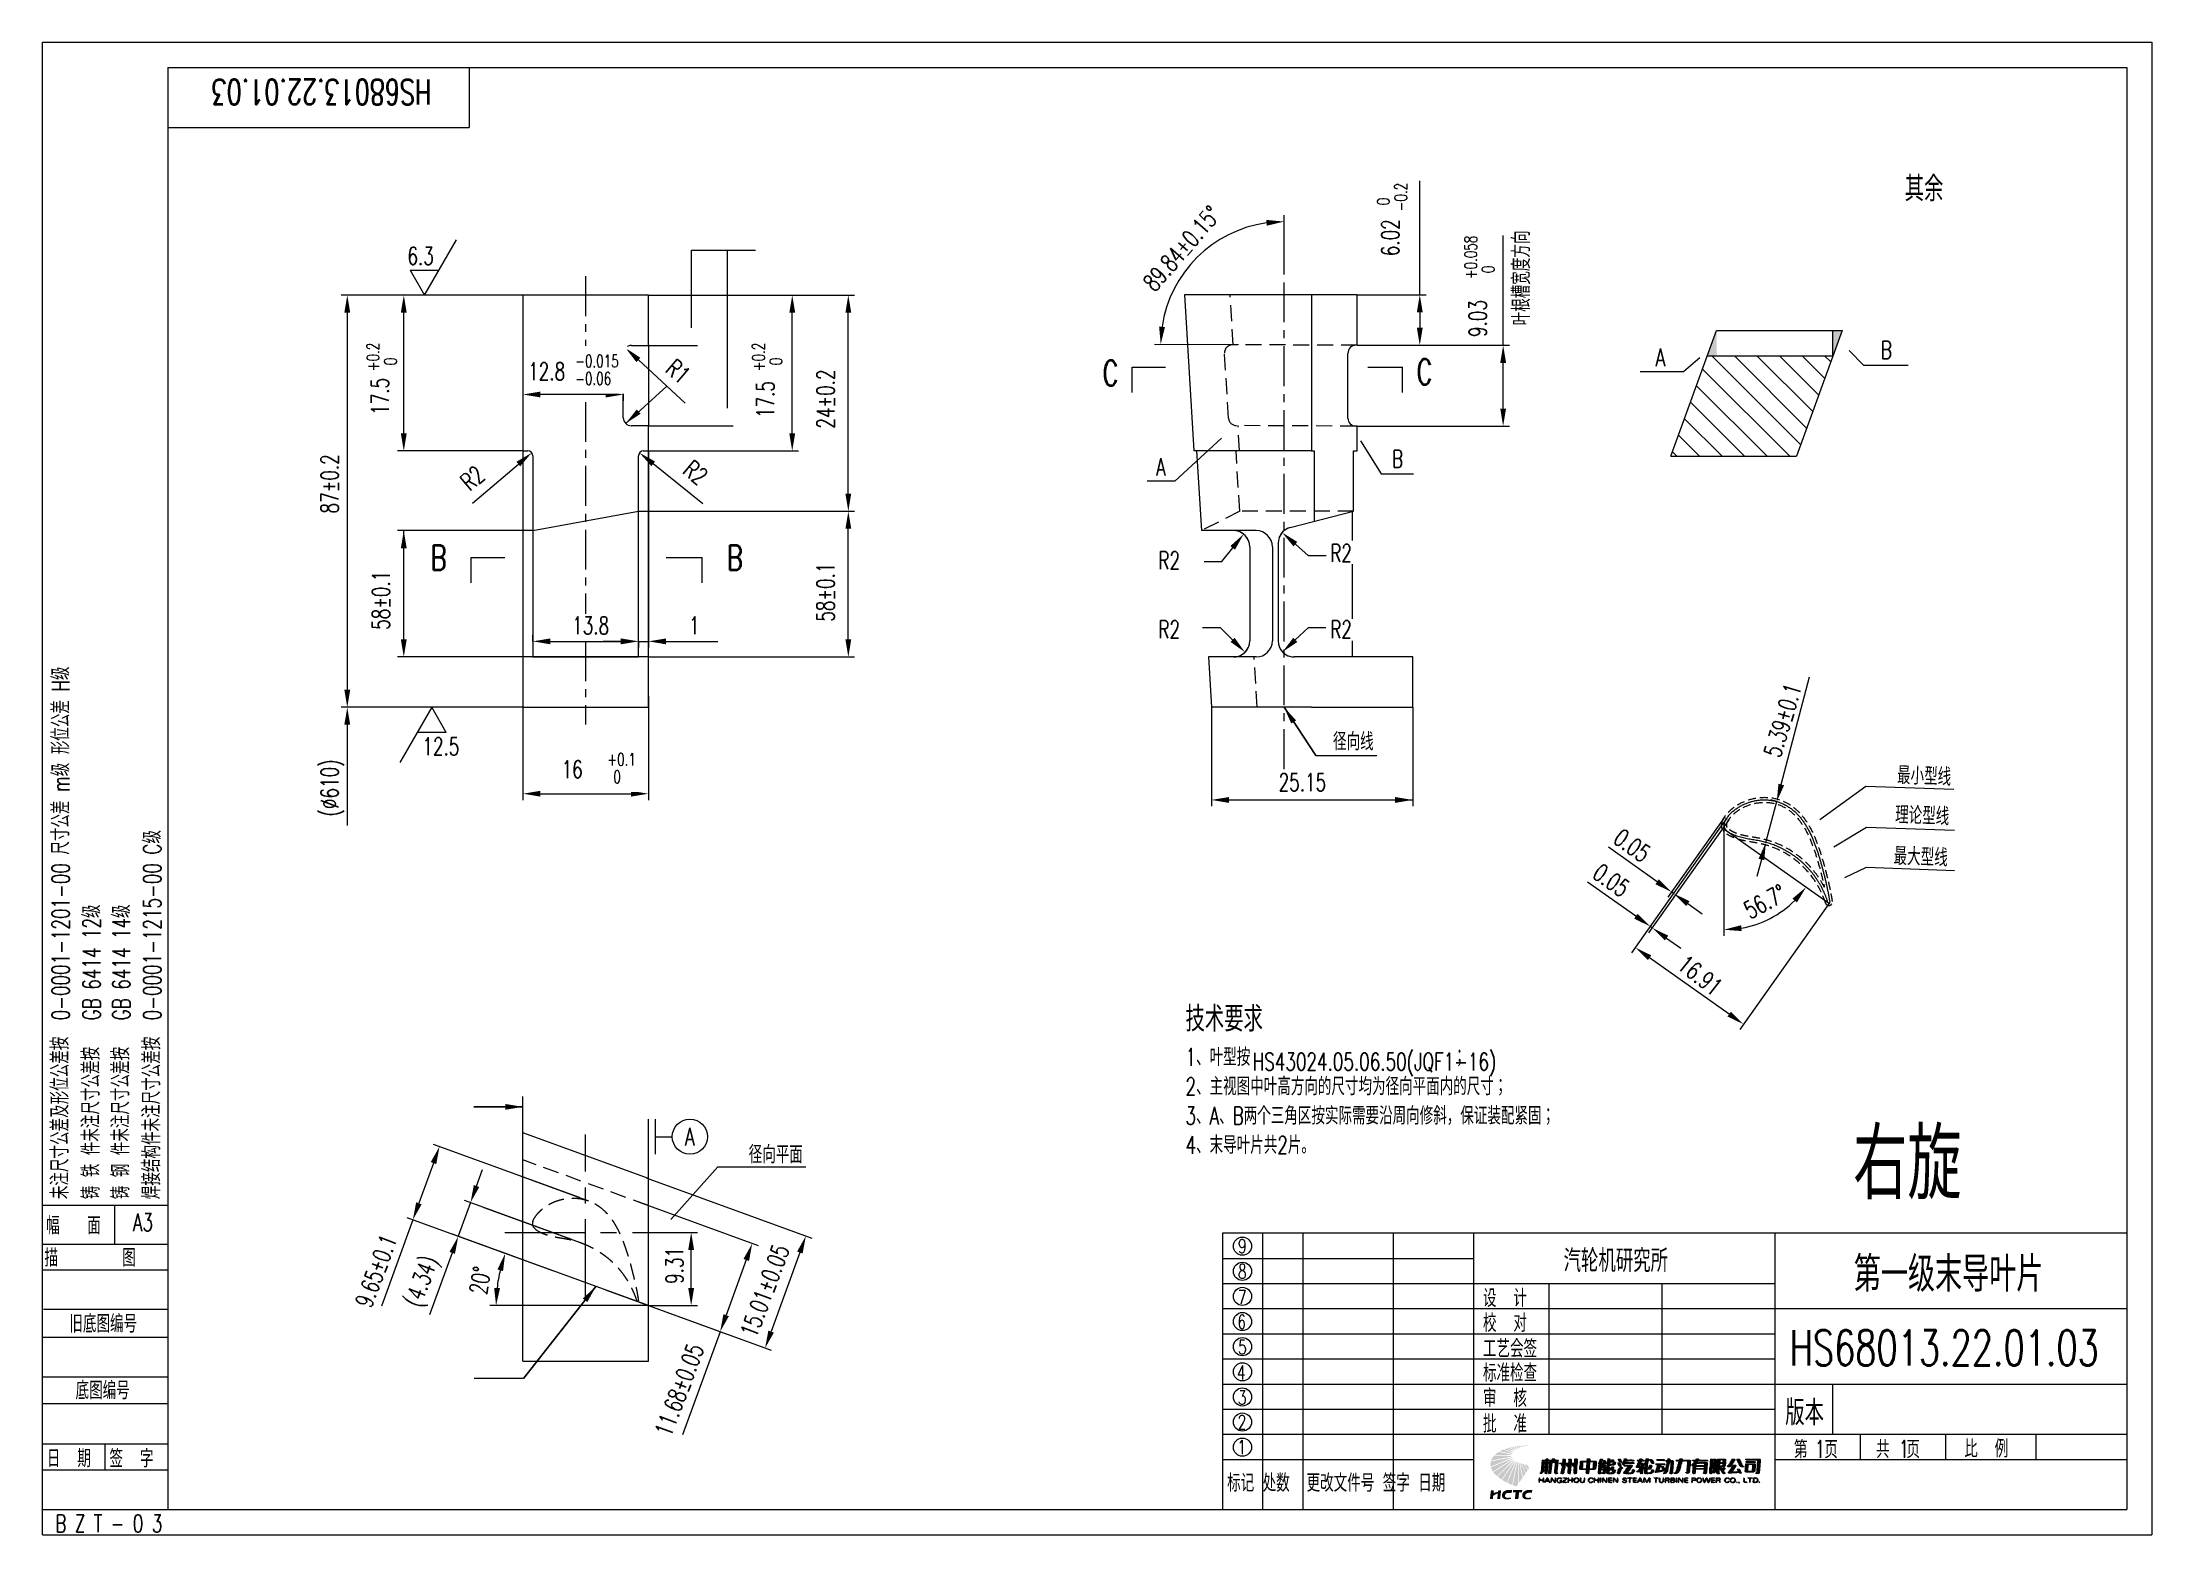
# Model space of a CAD drawing. Header units: inches. Extents: x 1744 to 2164, y 501 to 798.
import ezdxf
from ezdxf.enums import TextEntityAlignment as Align

# ---------------------------------------------------------------- set-up
doc = ezdxf.new("R2010")
doc.units = ezdxf.units.IN
doc.header["$MEASUREMENT"] = 0
doc.linetypes.add('CENTER', pattern=[50.8, 31.75, -6.35, 6.35, -6.35])
doc.linetypes.add('DASHED', pattern=[19.05, 12.7, -6.35])
for name, color, linetype, lineweight in [('10粗实线层', 6, 'Continuous', 0), ('1轮廓实线层', 7, 'Continuous', 0), ('2细线层', 1, 'Continuous', 0), ('3中心线层', 1, 'CENTER', 0), ('4虚线层', 1, 'DASHED', 0), ('5剖面线层', 2, 'Continuous', 0), ('6文字层', 3, 'Continuous', 0), ('7标注层', 4, 'Continuous', 0), ('8符号标注层', 4, 'Continuous', 0), ('图框层', 7, 'Continuous', 0)]:
    doc.layers.add(name, color=color, linetype=linetype, lineweight=lineweight)
doc.styles.add('HCTC', font='ROMANS.SHX', dxfattribs={"width": 0.7, "bigfont": 'INTECAD.SHX'})
doc.styles.add('日期', font='', dxfattribs={"width": 0.6})
doc.styles.add('更改文件号', font='', dxfattribs={"width": 0.7})
doc.styles.get('日期').set_extended_font_data('KaiTi_GB2312')
doc.styles.get('更改文件号').set_extended_font_data('KaiTi_GB2312')
doc.dimstyles.new('副本HCTC 0.5', dxfattribs={"dimtxt": 3.5, "dimasz": 3.5, "dimexe": 1.25, "dimexo": 0, "dimgap": -1.5, "dimtad": 1, "dimdec": 4, "dimlfac": 0.5, "dimdsep": 46, "dimtxsty": 'HCTC', "dimcen": 2.5, "dimclrd": 4, "dimclrt": 3, "dimadec": 0, "dimazin": 2, "dimtp": 0.1, "dimtm": 0.1, "dimtfac": 0.71, "dimtdec": 4, "dimtofl": 0, "dimtmove": 0, "dimatfit": 3, "dimfxl": 0, "dimarcsym": 0})

msp = doc.modelspace()

# ---------------------------------------------------------------- texts
at = {"layer": '6文字层', "style": 'HCTC', "width": 0.7}
for s, height, p in [('其余', 5, (2115.26, 766.84)), ('右旋', 14, (2105.01, 568.27))]:
    msp.add_text(s, height=height, dxfattribs=at).set_placement(p)
msp.add_text('叶根槽宽度方向', height=3.5, rotation=90, dxfattribs=at).set_placement((2040.66, 742.16))
at = {"layer": '6文字层', "char_height": 5, "attachment_point": 5, "style": 'HCTC'}
for s, insert in [('C', (1957.13, 732.66)), ('C', (2019.62, 732.92)), ('B', (1823.31, 695.94)), ('B', (1882.3, 695.94))]:
    msp.add_mtext(s, dxfattribs=dict(at, insert=insert))
at = {"layer": '6文字层', "color": 3, "extrusion": (0, 0, -1), "char_height": 3.5, "text_direction": (-1, 0, 0), "style": 'HCTC'}
for insert, attachment_point in [((2067.58, 734.03), 7), ((1966.21, 712.25), 9)]:
    msp.add_mtext('A', dxfattribs=dict(at, insert=insert, attachment_point=attachment_point))
at = {"layer": '6文字层', "color": 3, "char_height": 3.5, "style": 'HCTC'}
for s, insert, attachment_point in [('B', (2112.71, 735.53), 9), ('B', (2013.16, 713.85), 7), ('径向线', (2001.43, 657.58), 7), ('径向平面', (1885.09, 575.41), 7)]:
    msp.add_mtext(s, dxfattribs=dict(at, insert=insert, attachment_point=attachment_point))
at = {"layer": '6文字层', "color": 3, "char_height": 3.5, "attachment_point": 7, "rotation": 358, "style": 'HCTC'}
for s, insert in [('最小型线', (2113.67, 650.91)), ('理论型线', (2113.29, 643.04)), ('最大型线', (2113, 634.83))]:
    msp.add_mtext(s, dxfattribs=dict(at, insert=insert))
at = {"layer": '6文字层', "insert": (1972.06, 606.64), "char_height": 3.5, "width": 116.2447, "attachment_point": 1, "style": 'HCTC'}
msp.add_mtext('{\\H1.429x;技术要求\\P}1、叶型按                        ；\\P2、主视图中叶高方向的尺寸均为径向平面内的尺寸；\\P3、A、B两个三角区按实际需要沿周向修斜，保证装配紧固；\\P4、末导叶片共2片。', dxfattribs=at)
at = {"layer": '8符号标注层', "color": 3, "char_height": 3.5, "style": 'HCTC'}
for s, insert, attachment_point in [('6.3', (1822.39, 754.22), 9), ('12.5', (1820.13, 660.12), 1)]:
    msp.add_mtext(s, dxfattribs=dict(at, insert=insert, attachment_point=attachment_point))
at = {"layer": '8符号标注层', "color": 3, "extrusion": (0, 0, -1), "insert": (1873.37, 580.71), "char_height": 3.5, "attachment_point": 5, "text_direction": (-1, 0, 0), "style": 'HCTC'}
msp.add_mtext('A', dxfattribs=at)

# ---------------------------------------------------------------- blocks, each defined once
blk = doc.blocks.new('末导叶12.5-54.7')
at = {"layer": '6文字层', "color": 3, "char_height": 3.5, "attachment_point": 5, "rotation": 90, "style": 'HCTC'}
for s, insert in [('\\A1;{\\H0.71x;\\S 0^ -0.2;}', (243.69, 261.19)), ('\\A1;{\\H0.71x;\\S+0.058^  0;}', (261.09, 249.18)), ('\\A1;{\\H0.71x;\\S+0.2^  0;}', (42.53, 229.37)), ('\\A1;{\\H0.71x;\\S+0.2^  0;}', (119.28, 229.37))]:
    blk.add_mtext(s, dxfattribs=dict(at, insert=insert))
at = {"layer": '6文字层', "color": 3, "char_height": 3.5, "attachment_point": 5, "style": 'HCTC', "bg_fill": 2}
for s, insert in [('\\A1; {\\H0.71x;\\S-0.015^ -0.06;}', (84.54, 226.81)), ('\\A1; {\\H0.71x;\\S+0.1^  0;}', (89.45, 147.55))]:
    blk.add_mtext(s, dxfattribs=dict(at, insert=insert))
at = {"layer": '6文字层', "style": 'HCTC', "width": 0.7}
for tag, p, rotation in [('HG3', (245.1, 249.42), 90), ('Δ', (196.47, 242.14), 48.8667), ('HG4', (262.5, 233.34), 90), ('RG3', (98.78, 226.52), 319.9707), ('HG1', (43.94, 217.85), 90), ('HG2', (120.68, 217.21), 90), ('HG', (132.65, 215.11), 90), ('RG1', (60.06, 202.52), 39.6842), ('RG2', (102.25, 206.41), 319.9707), ('H', (33.91, 198.23), 90), ('HLEJ', (44.14, 175.07), 90), ('HLE', (132.65, 176.69), 90), ('YH', (320.99, 149.42), 73.1861), ('D1', (33.91, 137.93), 90), ('LP1', (287.48, 132.86), 324.6451), ('LP2', (283.34, 125.94), 324.6451), ('安装角B', (315, 117.4), 28.443), ('L', (300.24, 107.84), 321.8379), ('菱形角', (63.37, 42.61), 79.9546), ('B', (102.57, 44.92), 90), ('YS', (40.41, 39.9), 69.3874), ('YD', (50.18, 40.03), 69.3874), ('P', (117.08, 33.97), 69.3874), ('Q', (100.05, 14.24), 69.3874)]:
    blk.add_attdef(tag, p, '', height=3.5, rotation=rotation, dxfattribs=at)
for tag, p in [('AG', (71.69, 224.76)), ('RLE1', (197.17, 187.13)), ('RLE2', (231.39, 188.59)), ('ALE', (80.45, 174.19)), ('AB', (103.74, 174.19)), ('RLE3', (197.17, 173.41)), ('RLE4', (231.39, 173.41)), ('A', (78.33, 145.56)), ('MQ', (221.11, 142.99)), ('叶型号', (215.94, 87.4))]:
    blk.add_attdef(tag, p, '', height=3.5, dxfattribs=at)
blk = doc.blocks.new('ZwmFrameMain_A3^_^中文^_^landscape')
at = {"color": 7, "linetype": 'Continuous'}
for p, q in [((-25, 292), (395, 292)), ((-25, -5), (-25, 292)), ((395, 292), (395, -5)), ((-25, -5), (395, -5))]:
    blk.add_line(p, q, dxfattribs=at)
at = {"color": 6, "linetype": 'Continuous'}
for p, q in [((0, 287), (390, 287)), ((0, 287), (0, 0)), ((390, 287), (390, 0)), ((0, 0), (390, 0))]:
    blk.add_line(p, q, dxfattribs=at)
at = {"color": 1, "linetype": 'Continuous'}
for p, q in [((-25, 60.56), (0, 60.56)), ((-10.56, 52.81), (-10.56, 60.53)), ((-25, 52.81), (0, 52.81)), ((-25, 47.74), (0, 47.74)), ((-24.79, 39.91), (0, 39.91)), ((-25, 34.29), (0, 34.29)), ((-25, 26.46), (0, 26.46)), ((-25, 21.11), (0, 21.11)), ((-25.04, 13.11), (0, 13.11)), ((-12.5, 7.94), (-12.5, 13.11)), ((-25, 7.94), (0, 7.94)), ((-25, 0), (0, 0))]:
    blk.add_line(p, q, dxfattribs=at)
at = {"color": 3, "linetype": 'Continuous', "style": 'HCTC', "width": 0.7}
for s, p in [('0-0001-1201-00 尺寸公差 m级 形位公差 H级', (-19.61, 97.36)), ('0-0001-1215-00 C级', (-1.38, 97.36)), ('GB 6414 12级', (-13.45, 97.36)), ('GB 6414 14级', (-7.52, 97.36)), ('未注尺寸公差及形位公差按', (-19.76, 61.78)), ('焊接结构件未注尺寸公差按', (-1.53, 61.78)), ('铸 铁 件未注尺寸公差按', (-13.6, 61.78)), ('铸 钢 件未注尺寸公差按', (-7.67, 61.78))]:
    blk.add_text(s, height=3.5, rotation=90, dxfattribs=at).set_placement(p)
for s, p in [('A3', (-6.96, 55.44)), ('幅   面', (-24.24, 54.76)), ('描       图', (-24.57, 48.36)), ('旧底图编号', (-19.62, 35.24)), ('底图编号', (-18.39, 21.97)), ('日  期', (-24.1, 8.43)), ('签  字', (-11.64, 8.4)), ('B Z T - 0 3', (-22.43, -4.5))]:
    blk.add_text(s, height=3.5, dxfattribs=at).set_placement(p)
blk = doc.blocks.new('Z$W@#7E24445C')
h = blk.add_hatch(color=1)
edge = h.paths.add_edge_path()
edge.add_line((0.71, 1.26), (0.76, 1.7))
edge.add_spline(control_points=[(0.76, 1.7), (0.76, 1.71), (0.76, 1.73), (0.74, 1.76), (0.72, 1.78), (0.7, 1.79), (0.69, 1.8), (0.69, 1.8)], knot_values=[0, 0, 0, 0, 17.531389, 35.052808, 49.039534, 64.125425, 69.712487, 69.712487, 69.712487, 69.712487], degree=3, periodic=0)
edge.add_line((0.69, 1.8), (0.2, 1.8))
edge.add_line((0.2, 1.8), (0, 0.07))
edge.add_line((0, 0.07), (0.48, 0.07))
edge.add_line((0.48, 0.07), (0.52, 0.08))
edge.add_line((0.52, 0.08), (0.56, 0.12))
edge.add_line((0.56, 0.12), (0.58, 0.16))
edge.add_line((0.58, 0.16), (0.64, 0.64))
edge.add_spline(control_points=[(0.64, 0.64), (0.66, 0.66), (0.72, 0.72), (0.82, 0.81), (0.94, 0.88), (1.05, 0.96), (1.18, 1.02), (1.31, 1.08), (1.41, 1.12), (1.5, 1.16), (1.55, 1.17), (1.58, 1.18)], knot_values=[0, 0, 0, 0, 52.669164, 139.960343, 202.190274, 281.711319, 356.509014, 435.711473, 505.730724, 542.131575, 587.995439, 587.995439, 587.995439, 587.995439], degree=3, periodic=0)
edge.add_line((1.58, 1.18), (1.45, 0.08))
edge.add_line((1.45, 0.08), (1.94, 0.08))
edge.add_spline(control_points=[(1.94, 0.08), (1.94, 0.08), (1.96, 0.08), (1.99, 0.09), (2, 0.11), (2.02, 0.13), (2.03, 0.14), (2.03, 0.15), (2.03, 0.15)], knot_values=[0, 0, 0, 0, 13.437454, 28.409941, 41.40753, 53.033387, 62.641202, 67.368861, 67.368861, 67.368861, 67.368861], degree=3, periodic=0)
edge.add_line((2.03, 0.15), (2.22, 1.71))
edge.add_line((2.22, 1.71), (2.21, 1.74))
edge.add_line((2.21, 1.74), (2.2, 1.77))
edge.add_line((2.2, 1.77), (2.16, 1.79))
edge.add_line((2.16, 1.79), (2.14, 1.8))
edge.add_line((2.14, 1.8), (1.65, 1.8))
edge.add_line((1.65, 1.8), (1.62, 1.47))
edge.add_spline(control_points=[(1.62, 1.47), (1.59, 1.47), (1.52, 1.46), (1.43, 1.45), (1.34, 1.43), (1.26, 1.42), (1.17, 1.4), (1.08, 1.38), (1, 1.36), (0.91, 1.33), (0.83, 1.3), (0.76, 1.28), (0.73, 1.26), (0.71, 1.26)], knot_values=[0, 0, 0, 0, 50.936012, 101.859149, 143.018358, 197.267006, 245.844836, 288.795288, 334.509896, 393.420607, 438.430773, 472.524917, 500.581958, 500.581958, 500.581958, 500.581958], degree=3, periodic=0)
for points in [[(3.57, 1.86), (3.46, 1.85), (3.34, 1.83), (3.25, 1.81), (3.2, 1.79), (3.16, 1.78), (3.12, 1.76), (3.08, 1.75), (3.04, 1.73), (3, 1.71), (2.96, 1.69), (2.93, 1.67), (2.9, 1.66), (2.87, 1.64), (2.84, 1.62), (2.82, 1.61), (2.8, 1.59), (2.75, 1.56), (2.72, 1.52), (2.68, 1.49), (2.65, 1.45), (2.6, 1.39), (2.57, 1.34), (2.54, 1.3), (2.5, 1.24), (2.47, 1.16), (2.44, 1.08), (2.42, 1.01), (2.41, 0.96), (2.4, 0.9), (2.4, 0.84), (2.4, 0.72), (2.4, 0.67), (2.42, 0.59), (2.43, 0.54), (2.44, 0.49), (2.46, 0.45), (2.48, 0.42), (2.49, 0.39), (2.51, 0.36), (2.52, 0.34), (2.54, 0.31), (2.57, 0.29), (2.59, 0.27), (2.61, 0.25), (2.65, 0.21), (2.68, 0.18), (2.71, 0.17), (2.76, 0.13), (2.79, 0.12), (2.85, 0.09), (2.91, 0.07), (2.96, 0.05), (3, 0.04), (3.05, 0.03), (3.12, 0.01), (3.18, 0.01), (3.25, 0), (3.53, 0), (3.66, 0.01), (3.84, 0.03), (3.99, 0.06), (4.1, 0.09), (4.14, 0.11), (4.16, 0.12), (4.18, 0.34), (4.01, 0.33), (3.86, 0.32), (3.73, 0.31), (3.67, 0.3), (3.52, 0.3), (3.42, 0.31), (3.34, 0.31), (3.28, 0.33), (3.23, 0.35), (3.18, 0.38), (3.15, 0.4), (3.11, 0.44), (3.08, 0.47), (3.04, 0.53), (3.03, 0.57), (3.02, 0.62), (3.01, 0.66), (3.01, 0.77), (3.01, 0.83), (3.03, 0.88), (3.05, 0.93), (3.06, 0.97), (3.09, 1.02), (3.14, 1.08), (3.2, 1.13), (3.25, 1.17), (3.3, 1.2), (3.35, 1.23), (3.4, 1.24), (3.48, 1.27), (3.54, 1.28), (3.59, 1.29), (3.66, 1.29), (4.25, 1.29), (4.28, 1.29), (4.31, 1.31), (4.32, 1.33), (4.34, 1.36), (4.36, 1.45), (4.39, 1.8), (4.37, 1.83), (4.35, 1.85), (4.32, 1.86), (4.31, 1.86)], [(6.39, 1.44), (6.39, 1.44), (6.36, 1.42), (5.8, 1.42), (5.67, 0.09), (4.97, 0.09), (5.12, 1.42), (4.57, 1.42), (4.57, 1.43), (4.61, 1.81), (4.64, 1.83), (6.44, 1.83), (6.39, 1.45), (6.39, 1.44)], [(7.61, 1.86), (7.5, 1.85), (7.38, 1.83), (7.29, 1.81), (7.24, 1.79), (7.19, 1.78), (7.16, 1.76), (7.11, 1.75), (7.07, 1.73), (7.03, 1.71), (6.99, 1.69), (6.96, 1.68), (6.93, 1.66), (6.91, 1.64), (6.88, 1.62), (6.86, 1.61), (6.83, 1.59), (6.79, 1.56), (6.75, 1.52), (6.72, 1.49), (6.68, 1.45), (6.64, 1.39), (6.6, 1.34), (6.57, 1.3), (6.54, 1.24), (6.5, 1.16), (6.47, 1.08), (6.46, 1.01), (6.45, 0.97), (6.44, 0.9), (6.43, 0.84), (6.43, 0.72), (6.44, 0.67), (6.45, 0.59), (6.46, 0.55), (6.48, 0.49), (6.49, 0.45), (6.51, 0.42), (6.53, 0.39), (6.54, 0.36), (6.56, 0.34), (6.58, 0.31), (6.61, 0.29), (6.62, 0.27), (6.65, 0.25), (6.68, 0.21), (6.72, 0.18), (6.75, 0.17), (6.79, 0.14), (6.83, 0.12), (6.89, 0.09), (6.95, 0.07), (7, 0.05), (7.03, 0.04), (7.09, 0.03), (7.16, 0.01), (7.21, 0.01), (7.29, 0), (7.57, 0), (7.7, 0.01), (7.87, 0.03), (8.02, 0.06), (8.13, 0.09), (8.18, 0.11), (8.19, 0.12), (8.21, 0.35), (8.05, 0.33), (7.89, 0.32), (7.77, 0.31), (7.71, 0.3), (7.55, 0.3), (7.45, 0.31), (7.37, 0.32), (7.32, 0.33), (7.26, 0.35), (7.22, 0.38), (7.18, 0.4), (7.15, 0.44), (7.12, 0.47), (7.08, 0.53), (7.06, 0.57), (7.05, 0.62), (7.05, 0.66), (7.05, 0.77), (7.05, 0.83), (7.06, 0.89), (7.08, 0.93), (7.1, 0.97), (7.13, 1.02), (7.18, 1.08), (7.23, 1.13), (7.29, 1.17), (7.34, 1.2), (7.39, 1.23), (7.44, 1.24), (7.52, 1.27), (7.57, 1.28), (7.63, 1.29), (7.7, 1.3), (8.29, 1.3), (8.32, 1.3), (8.34, 1.31), (8.36, 1.33), (8.38, 1.36), (8.39, 1.45), (8.42, 1.8), (8.41, 1.84), (8.39, 1.85), (8.36, 1.86), (8.34, 1.86)]]:
    blk.add_hatch(color=1).paths.add_polyline_path(points)
at = {"layer": '5剖面线层'}
h = blk.add_hatch(color=40, dxfattribs=at)
h.paths.add_polyline_path([(7.57, 10.74), (7.65, 10.75), (7.64, 10.82), (7.12, 10.77), (6.99, 10.61), (7.1, 10.64)])
h.paths.add_polyline_path([(6.59, 10.73), (6.42, 10.46), (6.64, 10.53), (6.78, 10.56), (6.93, 10.76)])
h.paths.add_polyline_path([(6.04, 10.33), (6.25, 10.4), (6.39, 10.71), (6.13, 10.68)])
h.paths.add_polyline_path([(5.72, 10.2), (5.77, 10.22), (5.89, 10.27), (5.98, 10.66), (5.73, 10.63)])
h.paths.add_polyline_path([(5.57, 10.61), (5.35, 10.58), (5.46, 10.08), (5.52, 10.11), (5.57, 10.13)])
h.paths.add_polyline_path([(5.22, 10.56), (4.98, 10.53), (5.23, 9.95), (5.28, 9.99), (5.31, 10)])
h.paths.add_polyline_path([(5.03, 9.82), (5.05, 9.84), (5.09, 9.87), (4.85, 10.5), (4.59, 10.45)])
h.paths.add_polyline_path([(4.83, 9.68), (4.86, 9.7), (4.89, 9.72), (4.45, 10.42), (4.11, 10.34)])
h.paths.add_polyline_path([(3.97, 10.31), (3.88, 10.29), (3.57, 10.19), (4.64, 9.5), (4.66, 9.53), (4.69, 9.55)])
h.paths.add_polyline_path([(4.49, 9.29), (4.52, 9.34), (4.54, 9.37), (3.43, 10.15), (3.03, 10.03), (2.88, 9.97)])
h.paths.add_polyline_path([(2.69, 9.91), (2.52, 9.84), (2.03, 9.61), (1.94, 9.56), (4.38, 9.05), (4.4, 9.09), (4.43, 9.16)])
h.paths.add_polyline_path([(1.77, 9.45), (1.65, 9.38), (1.39, 9.2), (1.22, 9.06), (0.92, 8.82), (4.33, 8.81), (4.33, 8.86), (4.34, 8.9)])
h.paths.add_polyline_path([(4.34, 8.55), (4.33, 8.59), (4.33, 8.65), (0.8, 8.69), (0.67, 8.53), (0.48, 8.25), (0.4, 8.12), (0.29, 7.89), (0.23, 7.7)])
h.paths.add_polyline_path([(4.42, 8.31), (4.41, 8.34), (4.4, 8.36), (0.19, 7.55), (0.15, 7.38), (0.11, 7.18), (0.1, 7), (0.11, 6.76), (0.13, 6.57), (0.14, 6.52)])
h.paths.add_polyline_path([(4.55, 8.09), (4.53, 8.12), (4.52, 8.14), (0.17, 6.38), (0.19, 6.33), (0.27, 6.09), (0.41, 5.81), (0.57, 5.55), (0.61, 5.49)])
h.paths.add_polyline_path([(4.72, 7.91), (4.69, 7.93), (4.68, 7.95), (0.69, 5.38), (0.77, 5.27), (0.94, 5.09), (1.15, 4.88), (1.35, 4.68), (1.42, 4.62)])
h.paths.add_polyline_path([(4.91, 7.76), (4.86, 7.81), (1.52, 4.53), (1.67, 4.41), (1.91, 4.23), (2.2, 4.02), (2.32, 3.94)])
h.paths.add_polyline_path([(5.1, 7.63), (5.08, 7.64), (5.05, 7.66), (2.44, 3.87), (2.66, 3.72), (3, 3.53), (3.36, 3.33)])
h.paths.add_polyline_path([(3.46, 3.28), (3.65, 3.19), (4.21, 2.95), (4.43, 2.86), (5.33, 7.51), (5.29, 7.53), (5.25, 7.55)])
h.paths.add_polyline_path([(5.58, 7.39), (5.49, 7.43), (5.47, 7.44), (4.55, 2.81), (4.82, 2.72), (5.08, 2.64), (5.28, 2.59), (5.31, 2.6), (5.35, 2.65), (5.4, 2.72), (5.58, 2.98)])
h.paths.add_polyline_path([(5.86, 7.27), (5.75, 7.31), (5.71, 3.18), (6.46, 4.26)])
h.paths.add_polyline_path([(6.21, 7.16), (6.06, 7.2), (6.03, 7.21), (6.55, 4.4), (7.08, 5.17)])
h.paths.add_polyline_path([(6.71, 7.02), (6.38, 7.11), (7.14, 5.25), (7.53, 5.83)])
h.paths.add_polyline_path([(7.68, 6.53), (7.63, 6.64), (7.57, 6.69), (7.46, 6.77), (7.33, 6.85), (7.23, 6.88), (7.08, 6.92), (6.9, 6.97), (7.59, 5.91), (7.68, 6.04), (7.72, 6.16), (7.72, 6.28), (7.72, 6.44)])
h = blk.add_hatch(dxfattribs=at)
h.set_pattern_fill('ANSI31', color=1, scale=0.01, style=0)
h.set_pattern_definition([(45, (-100.760937, -148.923855), (-0.0224506403, 0.0224506403), [])])
edge = h.paths.add_edge_path()
edge.add_spline(control_points=[(10.71, 5.69), (10.76, 6.23), (10.82, 6.87), (10.88, 7.5)], knot_values=[0, 0, 0, 0, 1, 1, 1, 1], degree=3, periodic=0)
edge.add_spline(control_points=[(10.88, 7.5), (10.74, 7.51), (10.52, 7.54), (10.4, 7.44)], knot_values=[15, 15, 15, 15, 16, 16, 16, 16], degree=3, periodic=0)
edge.add_line((10.4, 7.44), (10.22, 5.55))
edge.add_spline(control_points=[(10.22, 5.55), (10.12, 5.32), (10.08, 5.24), (9.9, 5.14)], knot_values=[4, 4, 4, 4, 5, 5, 5, 5], degree=3, periodic=0)
edge.add_spline(control_points=[(9.9, 5.14), (10.27, 5.12), (10.38, 5.19), (10.43, 5.23)], knot_values=[2, 2, 2, 2, 3, 3, 3, 3], degree=3, periodic=0)
edge.add_spline(control_points=[(10.43, 5.23), (10.57, 5.37), (10.66, 5.47), (10.71, 5.69)], knot_values=[1, 1, 1, 1, 2, 2, 2, 2], degree=3, periodic=0)
edge = h.paths.add_edge_path()
edge.add_spline(control_points=[(11.6, 7.33), (11.7, 7.36), (11.69, 7.35), (11.73, 7.38)], knot_values=[4, 4, 4, 4, 5, 5, 5, 5], degree=3, periodic=0)
edge.add_spline(control_points=[(11.73, 7.38), (11.75, 7.46), (11.67, 7.51), (11.6, 7.55)], knot_values=[2, 2, 2, 2, 3, 3, 3, 3], degree=3, periodic=0)
edge.add_spline(control_points=[(11.6, 7.55), (11.61, 7.71), (11.62, 7.87), (11.64, 8.03)], knot_values=[0, 0, 0, 0, 1, 1, 1, 1], degree=3, periodic=0)
edge.add_spline(control_points=[(11.64, 8.03), (11.59, 8.06), (11.63, 8.05), (11.55, 8.07)], knot_values=[15, 15, 15, 15, 16, 16, 16, 16], degree=3, periodic=0)
edge.add_spline(control_points=[(11.55, 8.07), (11.39, 8.07), (11.28, 8.06), (11.15, 8)], knot_values=[14.078999, 14.078999, 14.078999, 14.078999, 15, 15, 15, 15], degree=3, periodic=0)
edge.add_line((11.15, 8), (11.13, 7.81))
edge.add_line((11.13, 7.81), (10.38, 7.81))
edge.add_spline(control_points=[(10.38, 7.81), (10.38, 7.77), (10.38, 7.72), (10.38, 7.68)], knot_values=[11, 11, 11, 11, 12, 12, 12, 12], degree=3, periodic=0)
edge.add_line((10.38, 7.68), (11.12, 7.68))
edge.add_line((11.12, 7.68), (10.91, 5.29))
edge.add_spline(control_points=[(10.91, 5.29), (10.94, 5.19), (10.98, 5.15), (11.03, 5.12)], knot_values=[7, 7, 7, 7, 8, 8, 8, 8], degree=3, periodic=0)
edge.add_spline(control_points=[(11.03, 5.12), (11.15, 5.12), (11.26, 5.12), (11.38, 5.12)], knot_values=[6, 6, 6, 6, 6.733023, 6.733023, 6.733023, 6.733023], degree=3, periodic=0)
edge.add_spline(control_points=[(11.38, 5.12), (11.45, 5.86), (11.52, 6.6), (11.6, 7.33)], knot_values=[5, 5, 5, 5, 6, 6, 6, 6], degree=3, periodic=0)
edge = h.paths.add_edge_path()
edge.add_line((12.38, 7.33), (13.06, 7.33))
edge.add_line((13.06, 7.33), (12.82, 5.33))
edge.add_spline(control_points=[(12.82, 5.33), (12.86, 5.25), (12.91, 5.18), (12.94, 5.12)], knot_values=[11, 11, 11, 11, 12, 12, 12, 12], degree=3, periodic=0)
edge.add_spline(control_points=[(12.94, 5.12), (13.14, 5.12), (13.35, 5.12), (13.55, 5.12)], knot_values=[10, 10, 10, 10, 11, 11, 11, 11], degree=3, periodic=0)
edge.add_spline(control_points=[(13.55, 5.12), (13.52, 5.24), (13.46, 5.3), (13.42, 5.34)], knot_values=[9, 9, 9, 9, 10, 10, 10, 10], degree=3, periodic=0)
edge.add_spline(control_points=[(13.42, 5.34), (13.4, 5.35), (13.37, 5.37), (13.34, 5.38)], knot_values=[8, 8, 8, 8, 9, 9, 9, 9], degree=3, periodic=0)
edge.add_line((13.34, 5.38), (13.6, 7.51))
edge.add_line((13.6, 7.51), (11.9, 7.51))
edge.add_spline(control_points=[(11.9, 7.51), (11.81, 6.71), (11.73, 5.91), (11.64, 5.12)], knot_values=[25, 25, 25, 25, 25.999994, 25.999994, 25.999994, 25.999994], degree=3, periodic=0)
edge.add_spline(control_points=[(11.64, 5.12), (11.82, 5.12), (12, 5.12), (12.12, 5.16)], knot_values=[24, 24, 24, 24, 25, 25, 25, 25], degree=3, periodic=0)
edge.add_line((12.12, 5.16), (12.38, 7.33))
edge = h.paths.add_edge_path()
edge.add_spline(control_points=[(13.03, 7.81), (13, 7.9), (12.97, 7.98), (12.94, 8.07)], knot_values=[5, 5, 5, 5, 6, 6, 6, 6], degree=3, periodic=0)
edge.add_spline(control_points=[(12.94, 8.07), (12.76, 8.08), (12.53, 8.05), (12.42, 8.03)], knot_values=[4, 4, 4, 4, 5, 5, 5, 5], degree=3, periodic=0)
edge.add_spline(control_points=[(12.42, 8.03), (12.42, 7.97), (12.42, 7.91), (12.42, 7.81)], knot_values=[3, 3, 3, 3, 4, 4, 4, 4], degree=3, periodic=0)
edge.add_line((12.42, 7.81), (11.86, 7.81))
edge.add_spline(control_points=[(11.86, 7.81), (11.81, 7.77), (11.79, 7.72), (11.81, 7.68)], knot_values=[0, 0, 0, 0, 1, 1, 1, 1], degree=3, periodic=0)
edge.add_line((11.81, 7.68), (13.64, 7.68))
edge.add_spline(control_points=[(13.64, 7.68), (13.66, 7.72), (13.68, 7.77), (13.64, 7.81)], knot_values=[0, 0, 0, 0, 1, 1, 1, 1], degree=3, periodic=0)
edge.add_line((13.64, 7.81), (13.03, 7.81))
edge = h.paths.add_edge_path()
edge.add_spline(control_points=[(15.03, 7.2), (15.04, 7.46), (15.06, 7.72), (15.07, 7.98)], knot_values=[39, 39, 39, 39, 40, 40, 40, 40], degree=3, periodic=0)
edge.add_spline(control_points=[(15.07, 7.98), (14.9, 7.98), (14.72, 7.98), (14.55, 7.98)], knot_values=[38, 38, 38, 38, 39, 39, 39, 39], degree=3, periodic=0)
edge.add_spline(control_points=[(14.55, 7.98), (14.52, 7.72), (14.49, 7.46), (14.46, 7.2)], knot_values=[37, 37, 37, 37, 38, 38, 38, 38], degree=3, periodic=0)
edge.add_spline(control_points=[(14.46, 7.2), (14.27, 7.2), (14.09, 7.2), (13.9, 7.2)], knot_values=[36, 36, 36, 36, 37, 37, 37, 37], degree=3, periodic=0)
edge.add_spline(control_points=[(13.9, 7.2), (13.88, 7.16), (13.87, 7.12), (13.85, 7.07)], knot_values=[35, 35, 35, 35, 36, 36, 36, 36], degree=3, periodic=0)
edge.add_spline(control_points=[(13.85, 7.07), (14.37, 7.07), (14.06, 7.05), (14.37, 6.55)], knot_values=[34, 34, 34, 34, 35, 35, 35, 35], degree=3, periodic=0)
edge.add_spline(control_points=[(14.37, 6.55), (14.46, 6.31), (14.29, 5.87), (14.24, 5.73)], knot_values=[26, 26, 26, 26, 27, 27, 27, 27], degree=3, periodic=0)
edge.add_spline(control_points=[(14.24, 5.73), (14.23, 5.63), (14.22, 5.52), (14.2, 5.42)], knot_values=[25, 25, 25, 25, 26, 26, 26, 26], degree=3, periodic=0)
edge.add_spline(control_points=[(14.2, 5.42), (14.15, 5.3), (14.1, 5.31), (14.07, 5.12)], knot_values=[24, 24, 24, 24, 25, 25, 25, 25], degree=3, periodic=0)
edge.add_spline(control_points=[(14.07, 5.12), (14.24, 5.12), (14.42, 5.12), (14.59, 5.12)], knot_values=[23, 23, 23, 23, 24, 24, 24, 24], degree=3, periodic=0)
edge.add_spline(control_points=[(14.59, 5.12), (14.63, 5.25), (14.72, 5.34), (14.77, 5.47)], knot_values=[22, 22, 22, 22, 23, 23, 23, 23], degree=3, periodic=0)
edge.add_spline(control_points=[(14.77, 5.47), (14.77, 5.52), (14.77, 5.58), (14.77, 5.64)], knot_values=[21, 21, 21, 21, 22, 22, 22, 22], degree=3, periodic=0)
edge.add_spline(control_points=[(14.77, 5.64), (14.78, 5.64), (14.79, 5.64), (14.81, 5.64)], knot_values=[20, 20, 20, 20, 21, 21, 21, 21], degree=3, periodic=0)
edge.add_spline(control_points=[(14.81, 5.64), (14.81, 5.7), (14.81, 5.76), (14.81, 5.81)], knot_values=[19, 19, 19, 19, 20, 20, 20, 20], degree=3, periodic=0)
edge.add_spline(control_points=[(14.81, 5.81), (14.82, 5.81), (14.84, 5.81), (14.85, 5.81)], knot_values=[18, 18, 18, 18, 19, 19, 19, 19], degree=3, periodic=0)
edge.add_spline(control_points=[(14.85, 5.81), (14.85, 5.89), (14.85, 5.96), (14.85, 6.03)], knot_values=[17, 17, 17, 17, 18, 18, 18, 18], degree=3, periodic=0)
edge.add_spline(control_points=[(14.85, 6.03), (14.87, 6.03), (14.88, 6.03), (14.9, 6.03)], knot_values=[16, 16, 16, 16, 17, 17, 17, 17], degree=3, periodic=0)
edge.add_spline(control_points=[(14.9, 6.03), (14.9, 6.1), (14.9, 6.18), (14.9, 6.25)], knot_values=[15, 15, 15, 15, 16, 16, 16, 16], degree=3, periodic=0)
edge.add_spline(control_points=[(14.9, 6.25), (14.91, 6.25), (14.92, 6.25), (14.94, 6.25)], knot_values=[14, 14, 14, 14, 15, 15, 15, 15], degree=3, periodic=0)
edge.add_spline(control_points=[(14.94, 6.25), (15, 6.47), (14.9, 6.88), (15.03, 7.03)], knot_values=[13, 13, 13, 13, 14, 14, 14, 14], degree=3, periodic=0)
edge.add_spline(control_points=[(15.03, 7.03), (15.06, 7.08), (15.02, 7.04), (15.07, 7.07)], knot_values=[12, 12, 12, 12, 13, 13, 13, 13], degree=3, periodic=0)
edge.add_spline(control_points=[(15.07, 7.07), (15.1, 6.94), (15.14, 6.98), (15.16, 6.94)], knot_values=[11, 11, 11, 11, 12, 12, 12, 12], degree=3, periodic=0)
edge.add_spline(control_points=[(15.16, 6.94), (15.16, 6.88), (15.16, 6.83), (15.16, 6.77)], knot_values=[10, 10, 10, 10, 11, 11, 11, 11], degree=3, periodic=0)
edge.add_spline(control_points=[(15.16, 6.77), (15.17, 6.77), (15.19, 6.77), (15.2, 6.77)], knot_values=[9, 9, 9, 9, 10, 10, 10, 10], degree=3, periodic=0)
edge.add_spline(control_points=[(15.2, 6.77), (15.21, 6.71), (15.23, 6.65), (15.24, 6.6)], knot_values=[8, 8, 8, 8, 9, 9, 9, 9], degree=3, periodic=0)
edge.add_spline(control_points=[(15.24, 6.6), (15.36, 6.52), (15.47, 6.45), (15.59, 6.38)], knot_values=[7, 7, 7, 7, 8, 8, 8, 8], degree=3, periodic=0)
edge.add_spline(control_points=[(15.59, 6.38), (15.59, 5.94), (15.45, 5.46), (15.5, 5.12)], knot_values=[6, 6, 6, 6, 7, 7, 7, 7], degree=3, periodic=0)
edge.add_spline(control_points=[(15.5, 5.12), (15.68, 5.12), (15.85, 5.12), (16.02, 5.12)], knot_values=[5, 5, 5, 5, 6, 6, 6, 6], degree=3, periodic=0)
edge.add_spline(control_points=[(16.02, 5.12), (16.08, 5.77), (16.14, 6.42), (16.2, 7.07)], knot_values=[4, 4, 4, 4, 5, 5, 5, 5], degree=3, periodic=0)
edge.add_spline(control_points=[(16.2, 7.07), (16.21, 7.07), (16.23, 7.07), (16.24, 7.07)], knot_values=[3, 3, 3, 3, 4, 4, 4, 4], degree=3, periodic=0)
edge.add_spline(control_points=[(16.24, 7.07), (16.39, 6.75), (16.45, 6.54), (16.76, 6.38)], knot_values=[2, 2, 2, 2, 3, 3, 3, 3], degree=3, periodic=0)
edge.add_spline(control_points=[(16.76, 6.38), (16.73, 5.96), (16.71, 5.54), (16.68, 5.12)], knot_values=[1, 1, 1, 1, 2, 2, 2, 2], degree=3, periodic=0)
edge.add_spline(control_points=[(16.68, 5.12), (16.85, 5.12), (17.02, 5.12), (17.2, 5.12)], knot_values=[0, 0, 0, 0, 1, 1, 1, 1], degree=3, periodic=0)
edge.add_spline(control_points=[(17.2, 5.12), (17.21, 5.21), (17.24, 5.21), (17.24, 5.21)], knot_values=[58.000027, 58.000027, 58.000027, 58.000027, 59, 59, 59, 59], degree=3, periodic=0)
edge.add_spline(control_points=[(17.24, 5.21), (17.24, 5.21), (17.24, 5.21), (17.24, 5.21)], knot_values=[58, 58, 58, 58, 58.000027, 58.000027, 58.000027, 58.000027], degree=3, periodic=0)
edge.add_spline(control_points=[(17.24, 5.21), (17.24, 5.28), (17.24, 5.35), (17.24, 5.42)], knot_values=[57, 57, 57, 57, 58, 58, 58, 58], degree=3, periodic=0)
edge.add_spline(control_points=[(17.24, 5.42), (17.26, 5.42), (17.27, 5.42), (17.28, 5.42)], knot_values=[56, 56, 56, 56, 57, 57, 57, 57], degree=3, periodic=0)
edge.add_spline(control_points=[(17.28, 5.42), (17.28, 5.65), (17.28, 5.89), (17.28, 6.12)], knot_values=[55, 55, 55, 55, 56, 56, 56, 56], degree=3, periodic=0)
edge.add_spline(control_points=[(17.28, 6.12), (17.3, 6.12), (17.31, 6.12), (17.33, 6.12)], knot_values=[54, 54, 54, 54, 55, 55, 55, 55], degree=3, periodic=0)
edge.add_spline(control_points=[(17.33, 6.12), (17.33, 6.33), (17.33, 6.55), (17.33, 6.77)], knot_values=[53, 53, 53, 53, 54, 54, 54, 54], degree=3, periodic=0)
edge.add_spline(control_points=[(17.33, 6.77), (17.34, 6.77), (17.36, 6.77), (17.37, 6.77)], knot_values=[52, 52, 52, 52, 53, 53, 53, 53], degree=3, periodic=0)
edge.add_spline(control_points=[(17.37, 6.77), (17.37, 6.88), (17.37, 7), (17.37, 7.12)], knot_values=[51, 51, 51, 51, 52, 52, 52, 52], degree=3, periodic=0)
edge.add_spline(control_points=[(17.37, 7.12), (17.39, 7.12), (17.4, 7.12), (17.41, 7.12)], knot_values=[50, 50, 50, 50, 51, 51, 51, 51], degree=3, periodic=0)
edge.add_spline(control_points=[(17.41, 7.12), (17.47, 7.32), (17.34, 7.63), (17.46, 7.77)], knot_values=[49, 49, 49, 49, 50, 50, 50, 50], degree=3, periodic=0)
edge.add_spline(control_points=[(17.46, 7.77), (17.45, 7.99), (17.44, 7.94), (17.37, 8.07)], knot_values=[48, 48, 48, 48, 49, 49, 49, 49], degree=3, periodic=0)
edge.add_spline(control_points=[(17.37, 8.07), (17.12, 8.07), (17.05, 8.06), (16.89, 7.98)], knot_values=[47, 47, 47, 47, 48, 48, 48, 48], degree=3, periodic=0)
edge.add_spline(control_points=[(16.89, 7.98), (16.86, 7.71), (16.84, 7.43), (16.81, 7.16)], knot_values=[46, 46, 46, 46, 47, 47, 47, 47], degree=3, periodic=0)
edge.add_spline(control_points=[(16.81, 7.16), (16.67, 7.21), (16.35, 7.22), (16.2, 7.25)], knot_values=[45, 45, 45, 45, 46, 46, 46, 46], degree=3, periodic=0)
edge.add_spline(control_points=[(16.2, 7.25), (16.22, 7.46), (16.24, 7.72), (16.24, 7.98)], knot_values=[44, 44, 44, 44, 45, 45, 45, 45], degree=3, periodic=0)
edge.add_spline(control_points=[(16.24, 7.98), (16.07, 7.98), (15.89, 7.98), (15.72, 7.98)], knot_values=[43, 43, 43, 43, 44, 44, 44, 44], degree=3, periodic=0)
edge.add_spline(control_points=[(15.72, 7.98), (15.72, 7.8), (15.71, 7.29), (15.63, 7.2)], knot_values=[42, 42, 42, 42, 43, 43, 43, 43], degree=3, periodic=0)
edge.add_spline(control_points=[(15.63, 7.2), (15.63, 7.19), (15.63, 7.17), (15.63, 7.16)], knot_values=[41, 41, 41, 41, 42, 42, 42, 42], degree=3, periodic=0)
edge.add_spline(control_points=[(15.63, 7.16), (15.49, 7.22), (15.23, 7.2), (15.03, 7.2)], knot_values=[40, 40, 40, 40, 41, 41, 41, 41], degree=3, periodic=0)
edge = h.paths.add_edge_path(flags=16)
edge.add_spline(control_points=[(20.58, 6.99), (20.62, 7.11), (20.66, 7.3), (20.67, 7.46)], knot_values=[5, 5, 5, 5, 6, 6, 6, 6], degree=3, periodic=0)
edge.add_spline(control_points=[(20.67, 7.46), (20.41, 7.46), (20.15, 7.46), (19.89, 7.46)], knot_values=[6, 6, 6, 6, 7, 7, 7, 7], degree=3, periodic=0)
edge.add_spline(control_points=[(19.89, 7.46), (19.86, 7), (19.83, 6.54), (19.8, 6.07)], knot_values=[0, 0, 0, 0, 1, 1, 1, 1], degree=3, periodic=0)
edge.add_spline(control_points=[(19.8, 6.07), (20.03, 6.07), (20.27, 6.07), (20.5, 6.07)], knot_values=[1, 1, 1, 1, 2, 2, 2, 2], degree=3, periodic=0)
edge.add_spline(control_points=[(20.5, 6.07), (20.51, 6.16), (20.53, 6.25), (20.54, 6.33)], knot_values=[2, 2, 2, 2, 3, 3, 3, 3], degree=3, periodic=0)
edge.add_spline(control_points=[(20.54, 6.33), (20.56, 6.33), (20.57, 6.33), (20.58, 6.33)], knot_values=[3, 3, 3, 3, 4, 4, 4, 4], degree=3, periodic=0)
edge.add_spline(control_points=[(20.58, 6.33), (20.58, 6.55), (20.58, 6.77), (20.58, 6.99)], knot_values=[4, 4, 4, 4, 5, 5, 5, 5], degree=3, periodic=0)
edge = h.paths.add_edge_path(flags=16)
edge.add_spline(control_points=[(19.33, 7.46), (19.06, 7.46), (18.8, 7.46), (18.54, 7.46)], knot_values=[4, 4, 4, 4, 5, 5, 5, 5], degree=3, periodic=0)
edge.add_spline(control_points=[(18.54, 7.46), (18.47, 7.04), (18.46, 6.57), (18.46, 6.07)], knot_values=[0, 0, 0, 0, 1, 1, 1, 1], degree=3, periodic=0)
edge.add_spline(control_points=[(18.46, 6.07), (18.69, 6.07), (18.92, 6.07), (19.15, 6.07)], knot_values=[1, 1, 1, 1, 2, 2, 2, 2], degree=3, periodic=0)
edge.add_spline(control_points=[(19.15, 6.07), (19.19, 6.12), (19.15, 6.08), (19.2, 6.12)], knot_values=[2, 2, 2, 2, 3, 3, 3, 3], degree=3, periodic=0)
edge.add_spline(control_points=[(19.2, 6.12), (19.24, 6.57), (19.28, 7.01), (19.33, 7.46)], knot_values=[3, 3, 3, 3, 4, 4, 4, 4], degree=3, periodic=0)
edge = h.paths.add_edge_path()
edge.add_spline(control_points=[(23.28, 7.16), (23.26, 7.26), (23.27, 7.27), (23.23, 7.33)], knot_values=[12, 12, 12, 12, 13, 13, 13, 13], degree=3, periodic=0)
edge.add_spline(control_points=[(23.23, 7.33), (23.22, 7.33), (23.2, 7.33), (23.19, 7.33)], knot_values=[11, 11, 11, 11, 12, 12, 12, 12], degree=3, periodic=0)
edge.add_spline(control_points=[(23.19, 7.33), (23.19, 7.36), (23.19, 7.39), (23.19, 7.42)], knot_values=[10, 10, 10, 10, 11, 11, 11, 11], degree=3, periodic=0)
edge.add_spline(control_points=[(23.19, 7.42), (23.18, 7.42), (23.16, 7.42), (23.15, 7.42)], knot_values=[9, 9, 9, 9, 10, 10, 10, 10], degree=3, periodic=0)
edge.add_spline(control_points=[(23.15, 7.42), (23.15, 7.46), (23.15, 7.51), (23.15, 7.55)], knot_values=[8, 8, 8, 8, 9, 9, 9, 9], degree=3, periodic=0)
edge.add_spline(control_points=[(23.15, 7.55), (23.13, 7.55), (23.12, 7.55), (23.1, 7.55)], knot_values=[7, 7, 7, 7, 8, 8, 8, 8], degree=3, periodic=0)
edge.add_spline(control_points=[(23.1, 7.55), (23.1, 7.58), (23.1, 7.61), (23.1, 7.64)], knot_values=[6, 6, 6, 6, 7, 7, 7, 7], degree=3, periodic=0)
edge.add_spline(control_points=[(23.1, 7.64), (23.09, 7.66), (23.04, 7.67), (23.02, 7.72)], knot_values=[5, 5, 5, 5, 6, 6, 6, 6], degree=3, periodic=0)
edge.add_spline(control_points=[(23.02, 7.72), (22.85, 7.73), (22.69, 7.72), (22.58, 7.68)], knot_values=[4, 4, 4, 4, 5, 5, 5, 5], degree=3, periodic=0)
edge.add_spline(control_points=[(22.58, 7.68), (22.6, 7.54), (22.63, 7.44), (22.67, 7.33)], knot_values=[3, 3, 3, 3, 4, 4, 4, 4], degree=3, periodic=0)
edge.add_spline(control_points=[(22.67, 7.33), (22.56, 7.29), (22.4, 7.29), (22.23, 7.29)], knot_values=[2, 2, 2, 2, 3, 3, 3, 3], degree=3, periodic=0)
edge.add_spline(control_points=[(22.23, 7.29), (22.29, 7.56), (22.45, 7.71), (22.5, 7.98)], knot_values=[1, 1, 1, 1, 2, 2, 2, 2], degree=3, periodic=0)
edge.add_spline(control_points=[(22.5, 7.98), (22.32, 7.98), (22.15, 7.98), (21.97, 7.98)], knot_values=[0, 0, 0, 0, 1, 1, 1, 1], degree=3, periodic=0)
edge.add_spline(control_points=[(21.97, 7.98), (21.93, 7.85), (21.89, 7.72), (21.84, 7.59)], knot_values=[17, 17, 17, 17, 18, 18, 18, 18], degree=3, periodic=0)
edge.add_spline(control_points=[(21.84, 7.59), (21.83, 7.59), (21.81, 7.59), (21.8, 7.59)], knot_values=[16, 16, 16, 16, 17, 17, 17, 17], degree=3, periodic=0)
edge.add_spline(control_points=[(21.8, 7.59), (21.79, 7.52), (21.77, 7.45), (21.76, 7.38)], knot_values=[15, 15, 15, 15, 16, 16, 16, 16], degree=3, periodic=0)
edge.add_spline(control_points=[(21.76, 7.38), (21.67, 7.22), (21.6, 7.29), (21.58, 7.03)], knot_values=[14, 14, 14, 14, 15, 15, 15, 15], degree=3, periodic=0)
edge.add_spline(control_points=[(21.58, 7.03), (22.18, 7.03), (22.72, 7.11), (23.28, 7.16)], knot_values=[13, 13, 13, 13, 14, 14, 14, 14], degree=3, periodic=0)
edge = h.paths.add_edge_path()
edge.add_spline(control_points=[(23.1, 6.33), (23.14, 6.48), (23.07, 6.63), (23.15, 6.73)], knot_values=[21, 21, 21, 21, 22, 22, 22, 22], degree=3, periodic=0)
edge.add_spline(control_points=[(23.15, 6.73), (23.14, 6.83), (23.13, 6.83), (23.1, 6.9)], knot_values=[20, 20, 20, 20, 21, 21, 21, 21], degree=3, periodic=0)
edge.add_spline(control_points=[(23.1, 6.9), (22.7, 6.9), (21.98, 6.97), (21.67, 6.86)], knot_values=[19, 19, 19, 19, 20, 20, 20, 20], degree=3, periodic=0)
edge.add_spline(control_points=[(21.67, 6.86), (21.66, 6.45), (21.64, 6.04), (21.63, 5.64)], knot_values=[18, 18, 18, 18, 19, 19, 19, 19], degree=3, periodic=0)
edge.add_spline(control_points=[(21.63, 5.64), (21.61, 5.64), (21.6, 5.64), (21.58, 5.64)], knot_values=[17, 17, 17, 17, 18, 18, 18, 18], degree=3, periodic=0)
edge.add_spline(control_points=[(21.58, 5.64), (21.54, 5.48), (21.58, 5.19), (21.58, 5.12)], knot_values=[16, 16, 16, 16, 17, 17, 17, 17], degree=3, periodic=0)
edge.add_spline(control_points=[(21.58, 5.12), (21.73, 5.11), (21.94, 5.09), (22.02, 5.16)], knot_values=[15, 15, 15, 15, 16, 16, 16, 16], degree=3, periodic=0)
edge.add_spline(control_points=[(22.02, 5.16), (22.03, 5.16), (22.05, 5.16), (22.06, 5.16)], knot_values=[14, 14, 14, 14, 15, 15, 15, 15], degree=3, periodic=0)
edge.add_spline(control_points=[(22.06, 5.16), (22.06, 5.35), (22.06, 5.54), (22.06, 5.73)], knot_values=[13, 13, 13, 13, 14, 14, 14, 14], degree=3, periodic=0)
edge.add_spline(control_points=[(22.06, 5.73), (22.08, 5.73), (22.09, 5.73), (22.1, 5.73)], knot_values=[12, 12, 12, 12, 13, 13, 13, 13], degree=3, periodic=0)
edge.add_spline(control_points=[(22.1, 5.73), (22.1, 5.77), (22.1, 5.81), (22.1, 5.86)], knot_values=[11, 11, 11, 11, 12, 12, 12, 12], degree=3, periodic=0)
edge.add_spline(control_points=[(22.1, 5.86), (22.15, 5.89), (22.11, 5.85), (22.15, 5.9)], knot_values=[10, 10, 10, 10, 11, 11, 11, 11], degree=3, periodic=0)
edge.add_spline(control_points=[(22.15, 5.9), (22.3, 5.9), (22.44, 5.89), (22.54, 5.86)], knot_values=[9, 9, 9, 9, 10, 10, 10, 10], degree=3, periodic=0)
edge.add_spline(control_points=[(22.54, 5.86), (22.54, 5.71), (22.54, 5.57), (22.54, 5.42)], knot_values=[8, 8, 8, 8, 9, 9, 9, 9], degree=3, periodic=0)
edge.add_spline(control_points=[(22.54, 5.42), (22.52, 5.42), (22.51, 5.42), (22.5, 5.42)], knot_values=[7, 7, 7, 7, 8, 8, 8, 8], degree=3, periodic=0)
edge.add_spline(control_points=[(22.5, 5.42), (22.5, 5.39), (22.5, 5.36), (22.5, 5.34)], knot_values=[6, 6, 6, 6, 7, 7, 7, 7], degree=3, periodic=0)
edge.add_spline(control_points=[(22.5, 5.34), (22.49, 5.32), (22.43, 5.3), (22.41, 5.25)], knot_values=[5, 5, 5, 5, 6, 6, 6, 6], degree=3, periodic=0)
edge.add_spline(control_points=[(22.41, 5.25), (22.35, 5.25), (22.29, 5.25), (22.23, 5.25)], knot_values=[4, 4, 4, 4, 5, 5, 5, 5], degree=3, periodic=0)
edge.add_spline(control_points=[(22.23, 5.25), (22.23, 5.21), (22.23, 5.16), (22.23, 5.12)], knot_values=[3, 3, 3, 3, 4, 4, 4, 4], degree=3, periodic=0)
edge.add_spline(control_points=[(22.23, 5.12), (22.45, 5.12), (22.67, 5.12), (22.89, 5.12)], knot_values=[2, 2, 2, 2, 3, 3, 3, 3], degree=3, periodic=0)
edge.add_spline(control_points=[(22.89, 5.12), (22.89, 5.15), (22.89, 5.18), (22.89, 5.21)], knot_values=[1, 1, 1, 1, 2, 2, 2, 2], degree=3, periodic=0)
edge.add_spline(control_points=[(22.89, 5.21), (22.92, 5.21), (22.94, 5.21), (22.97, 5.21)], knot_values=[0, 0, 0, 0, 1, 1, 1, 1], degree=3, periodic=0)
edge.add_spline(control_points=[(22.97, 5.21), (22.99, 5.36), (23, 5.52), (23.02, 5.68)], knot_values=[25, 25, 25, 25, 26, 26, 26, 26], degree=3, periodic=0)
edge.add_spline(control_points=[(23.02, 5.68), (23.03, 5.68), (23.05, 5.68), (23.06, 5.68)], knot_values=[24, 24, 24, 24, 25, 25, 25, 25], degree=3, periodic=0)
edge.add_spline(control_points=[(23.06, 5.68), (23.06, 5.9), (23.06, 6.12), (23.06, 6.33)], knot_values=[23, 23, 23, 23, 24, 24, 24, 24], degree=3, periodic=0)
edge.add_spline(control_points=[(23.06, 6.33), (23.07, 6.33), (23.09, 6.33), (23.1, 6.33)], knot_values=[22, 22, 22, 22, 23, 23, 23, 23], degree=3, periodic=0)
edge = h.paths.add_edge_path(flags=16)
edge.add_spline(control_points=[(22.58, 6.51), (22.58, 6.58), (22.58, 6.65), (22.58, 6.73)], knot_values=[1, 1, 1, 1, 2, 2, 2, 2], degree=3, periodic=0)
edge.add_spline(control_points=[(22.58, 6.73), (22.45, 6.73), (22.32, 6.73), (22.19, 6.73)], knot_values=[2, 2, 2, 2, 3, 3, 3, 3], degree=3, periodic=0)
edge.add_spline(control_points=[(22.19, 6.73), (22.17, 6.66), (22.15, 6.62), (22.15, 6.51)], knot_values=[3, 3, 3, 3, 4, 4, 4, 4], degree=3, periodic=0)
edge.add_spline(control_points=[(22.15, 6.51), (22.29, 6.51), (22.44, 6.51), (22.58, 6.51)], knot_values=[0, 0, 0, 0, 1, 1, 1, 1], degree=3, periodic=0)
edge = h.paths.add_edge_path(flags=16)
edge.add_spline(control_points=[(22.58, 6.29), (22.38, 6.31), (22.34, 6.33), (22.15, 6.29)], knot_values=[3, 3, 3, 3, 4, 4, 4, 4], degree=3, periodic=0)
edge.add_spline(control_points=[(22.15, 6.29), (22.15, 6.2), (22.15, 6.12), (22.15, 6.03)], knot_values=[0, 0, 0, 0, 1, 1, 1, 1], degree=3, periodic=0)
edge.add_spline(control_points=[(22.15, 6.03), (22.29, 6.05), (22.44, 6.06), (22.58, 6.07)], knot_values=[1, 1, 1, 1, 2, 2, 2, 2], degree=3, periodic=0)
edge.add_spline(control_points=[(22.58, 6.07), (22.58, 6.15), (22.58, 6.22), (22.58, 6.29)], knot_values=[2, 2, 2, 2, 3, 3, 3, 3], degree=3, periodic=0)
edge = h.paths.add_edge_path()
edge.add_spline(control_points=[(21.15, 6.68), (21.16, 6.68), (21.18, 6.68), (21.19, 6.68)], knot_values=[21, 21, 21, 21, 22, 22, 22, 22], degree=3, periodic=0)
edge.add_spline(control_points=[(21.19, 6.68), (21.25, 6.87), (21.13, 7.16), (21.24, 7.29)], knot_values=[20, 20, 20, 20, 21, 21, 21, 21], degree=3, periodic=0)
edge.add_spline(control_points=[(21.24, 7.29), (21.24, 7.42), (21.22, 7.51), (21.19, 7.59)], knot_values=[19, 19, 19, 19, 20, 20, 20, 20], degree=3, periodic=0)
edge.add_spline(control_points=[(21.19, 7.59), (20.96, 7.59), (20.08, 7.54), (19.98, 7.64)], knot_values=[18, 18, 18, 18, 19, 19, 19, 19], degree=3, periodic=0)
edge.add_spline(control_points=[(19.98, 7.64), (19.91, 7.71), (19.93, 7.89), (19.93, 8.03)], knot_values=[17, 17, 17, 17, 18, 18, 18, 18], degree=3, periodic=0)
edge.add_spline(control_points=[(19.93, 8.03), (19.88, 8.07), (19.93, 8.02), (19.89, 8.07)], knot_values=[16, 16, 16, 16, 17, 17, 17, 17], degree=3, periodic=0)
edge.add_spline(control_points=[(19.89, 8.07), (19.69, 8.07), (19.51, 8.05), (19.37, 8.03)], knot_values=[15, 15, 15, 15, 16, 16, 16, 16], degree=3, periodic=0)
edge.add_spline(control_points=[(19.37, 8.03), (19.37, 7.93), (19.37, 7.83), (19.37, 7.72)], knot_values=[14, 14, 14, 14, 15, 15, 15, 15], degree=3, periodic=0)
edge.add_spline(control_points=[(19.37, 7.72), (19.35, 7.72), (19.34, 7.72), (19.33, 7.72)], knot_values=[13, 13, 13, 13, 14, 14, 14, 14], degree=3, periodic=0)
edge.add_spline(control_points=[(19.33, 7.72), (19.31, 7.68), (19.3, 7.64), (19.28, 7.59)], knot_values=[12, 12, 12, 12, 13, 13, 13, 13], degree=3, periodic=0)
edge.add_spline(control_points=[(19.28, 7.59), (18.89, 7.6), (18.3, 7.67), (17.98, 7.55)], knot_values=[11, 11, 11, 11, 12, 12, 12, 12], degree=3, periodic=0)
edge.add_spline(control_points=[(17.98, 7.55), (17.98, 7.52), (17.98, 7.49), (17.98, 7.46)], knot_values=[10, 10, 10, 10, 11, 11, 11, 11], degree=3, periodic=0)
edge.add_spline(control_points=[(17.98, 7.46), (17.96, 7.46), (17.95, 7.46), (17.94, 7.46)], knot_values=[9, 9, 9, 9, 10, 10, 10, 10], degree=3, periodic=0)
edge.add_spline(control_points=[(17.94, 7.46), (17.94, 7.25), (17.94, 7.03), (17.94, 6.81)], knot_values=[8, 8, 8, 8, 9, 9, 9, 9], degree=3, periodic=0)
edge.add_spline(control_points=[(17.94, 6.81), (17.87, 6.57), (17.84, 6.27), (17.85, 5.94)], knot_values=[7, 7, 7, 7, 8, 8, 8, 8], degree=3, periodic=0)
edge.add_spline(control_points=[(17.85, 5.94), (18.28, 5.94), (18.72, 5.94), (19.15, 5.94)], knot_values=[6, 6, 6, 6, 7, 7, 7, 7], degree=3, periodic=0)
edge.add_spline(control_points=[(19.15, 5.94), (19.16, 5.76), (19.2, 5.39), (19.11, 5.29)], knot_values=[5, 5, 5, 5, 6, 6, 6, 6], degree=3, periodic=0)
edge.add_spline(control_points=[(19.11, 5.29), (19.12, 5.19), (19.13, 5.18), (19.15, 5.12)], knot_values=[4, 4, 4, 4, 5, 5, 5, 5], degree=3, periodic=0)
edge.add_spline(control_points=[(19.15, 5.12), (19.33, 5.12), (19.5, 5.12), (19.67, 5.12)], knot_values=[3, 3, 3, 3, 4, 4, 4, 4], degree=3, periodic=0)
edge.add_spline(control_points=[(19.67, 5.12), (19.7, 5.38), (19.73, 5.64), (19.76, 5.9)], knot_values=[2, 2, 2, 2, 3, 3, 3, 3], degree=3, periodic=0)
edge.add_spline(control_points=[(19.76, 5.9), (19.81, 5.94), (19.77, 5.89), (19.8, 5.94)], knot_values=[1, 1, 1, 1, 2, 2, 2, 2], degree=3, periodic=0)
edge.add_spline(control_points=[(19.8, 5.94), (20.21, 5.94), (20.67, 5.96), (21.02, 5.99)], knot_values=[0, 0, 0, 0, 1, 1, 1, 1], degree=3, periodic=0)
edge.add_spline(control_points=[(21.02, 5.99), (21.05, 6.11), (21.09, 6.09), (21.11, 6.12)], knot_values=[25, 25, 25, 25, 26, 26, 26, 26], degree=3, periodic=0)
edge.add_spline(control_points=[(21.11, 6.12), (21.11, 6.19), (21.11, 6.26), (21.11, 6.33)], knot_values=[24, 24, 24, 24, 25, 25, 25, 25], degree=3, periodic=0)
edge.add_spline(control_points=[(21.11, 6.33), (21.12, 6.33), (21.13, 6.33), (21.15, 6.33)], knot_values=[23, 23, 23, 23, 24, 24, 24, 24], degree=3, periodic=0)
edge.add_spline(control_points=[(21.15, 6.33), (21.15, 6.45), (21.15, 6.57), (21.15, 6.68)], knot_values=[22, 22, 22, 22, 23, 23, 23, 23], degree=3, periodic=0)
edge = h.paths.add_edge_path()
edge.add_spline(control_points=[(23.88, 6.99), (23.89, 7.15), (23.91, 7.26), (23.93, 7.38)], knot_values=[14, 14, 14, 14, 15, 15, 15, 15], degree=3, periodic=0)
edge.add_spline(control_points=[(23.93, 7.38), (24.09, 7.39), (24.25, 7.41), (24.41, 7.42)], knot_values=[13, 13, 13, 13, 14, 14, 14, 14], degree=3, periodic=0)
edge.add_spline(control_points=[(24.41, 7.42), (24.41, 7.43), (24.41, 7.45), (24.41, 7.46)], knot_values=[12, 12, 12, 12, 13, 13, 13, 13], degree=3, periodic=0)
edge.add_spline(control_points=[(24.41, 7.46), (24.45, 7.46), (24.49, 7.46), (24.54, 7.46)], knot_values=[11, 11, 11, 11, 12, 12, 12, 12], degree=3, periodic=0)
edge.add_spline(control_points=[(24.54, 7.46), (24.54, 7.48), (24.54, 7.49), (24.54, 7.51)], knot_values=[10, 10, 10, 10, 11, 11, 11, 11], degree=3, periodic=0)
edge.add_spline(control_points=[(24.54, 7.51), (24.62, 7.56), (24.63, 7.63), (24.71, 7.68)], knot_values=[9, 9, 9, 9, 10, 10, 10, 10], degree=3, periodic=0)
edge.add_spline(control_points=[(24.71, 7.68), (24.7, 7.78), (24.69, 7.79), (24.67, 7.85)], knot_values=[8, 8, 8, 8, 9, 9, 9, 9], degree=3, periodic=0)
edge.add_spline(control_points=[(24.67, 7.85), (24.55, 7.85), (24.43, 7.85), (24.32, 7.85)], knot_values=[7, 7, 7, 7, 8, 8, 8, 8], degree=3, periodic=0)
edge.add_spline(control_points=[(24.32, 7.85), (24.32, 7.84), (24.32, 7.83), (24.32, 7.81)], knot_values=[6, 6, 6, 6, 7, 7, 7, 7], degree=3, periodic=0)
edge.add_spline(control_points=[(24.32, 7.81), (24.28, 7.8), (24.23, 7.78), (24.19, 7.77)], knot_values=[5, 5, 5, 5, 6, 6, 6, 6], degree=3, periodic=0)
edge.add_spline(control_points=[(24.19, 7.77), (24.19, 7.74), (24.19, 7.71), (24.19, 7.68)], knot_values=[4, 4, 4, 4, 5, 5, 5, 5], degree=3, periodic=0)
edge.add_spline(control_points=[(24.19, 7.68), (24.17, 7.68), (24.16, 7.68), (24.15, 7.68)], knot_values=[3, 3, 3, 3, 4, 4, 4, 4], degree=3, periodic=0)
edge.add_spline(control_points=[(24.15, 7.68), (24.13, 7.64), (24.12, 7.59), (24.1, 7.55)], knot_values=[2, 2, 2, 2, 3, 3, 3, 3], degree=3, periodic=0)
edge.add_spline(control_points=[(24.1, 7.55), (24, 7.56), (23.99, 7.57), (23.93, 7.59)], knot_values=[1, 1, 1, 1, 2, 2, 2, 2], degree=3, periodic=0)
edge.add_spline(control_points=[(23.93, 7.59), (23.94, 7.81), (23.97, 7.87), (23.93, 8.07)], knot_values=[0, 0, 0, 0, 1, 1, 1, 1], degree=3, periodic=0)
edge.add_spline(control_points=[(23.93, 8.07), (23.79, 8.08), (23.57, 8.1), (23.49, 8.03)], knot_values=[31, 31, 31, 31, 32, 32, 32, 32], degree=3, periodic=0)
edge.add_spline(control_points=[(23.49, 8.03), (23.48, 8.03), (23.47, 8.03), (23.45, 8.03)], knot_values=[30, 30, 30, 30, 31, 31, 31, 31], degree=3, periodic=0)
edge.add_spline(control_points=[(23.45, 8.03), (23.45, 7.91), (23.45, 7.8), (23.45, 7.68)], knot_values=[29, 29, 29, 29, 30, 30, 30, 30], degree=3, periodic=0)
edge.add_spline(control_points=[(23.45, 7.68), (23.37, 7.42), (23.36, 7.08), (23.36, 6.73)], knot_values=[28, 28, 28, 28, 29, 29, 29, 29], degree=3, periodic=0)
edge.add_spline(control_points=[(23.36, 6.73), (23.67, 6.72), (23.88, 6.75), (24.1, 6.81)], knot_values=[27, 27, 27, 27, 28, 28, 28, 28], degree=3, periodic=0)
edge.add_spline(control_points=[(24.1, 6.81), (24.35, 6.88), (24.59, 6.74), (24.75, 6.9)], knot_values=[26, 26, 26, 26, 27, 27, 27, 27], degree=3, periodic=0)
edge.add_spline(control_points=[(24.75, 6.9), (24.87, 6.93), (24.87, 6.95), (24.93, 7.03)], knot_values=[25, 25, 25, 25, 26, 26, 26, 26], degree=3, periodic=0)
edge.add_spline(control_points=[(24.93, 7.03), (24.94, 7.03), (24.96, 7.03), (24.97, 7.03)], knot_values=[24, 24, 24, 24, 25, 25, 25, 25], degree=3, periodic=0)
edge.add_spline(control_points=[(24.97, 7.03), (24.97, 7.09), (24.97, 7.15), (24.97, 7.2)], knot_values=[23, 23, 23, 23, 24, 24, 24, 24], degree=3, periodic=0)
edge.add_spline(control_points=[(24.97, 7.2), (24.99, 7.2), (25, 7.2), (25.01, 7.2)], knot_values=[22, 22, 22, 22, 23, 23, 23, 23], degree=3, periodic=0)
edge.add_spline(control_points=[(25.01, 7.2), (25.03, 7.26), (25.04, 7.32), (25.06, 7.38)], knot_values=[21, 21, 21, 21, 22, 22, 22, 22], degree=3, periodic=0)
edge.add_spline(control_points=[(25.06, 7.38), (25.01, 7.41), (25.05, 7.37), (25.01, 7.42)], knot_values=[20, 20, 20, 20, 21, 21, 21, 21], degree=3, periodic=0)
edge.add_spline(control_points=[(25.01, 7.42), (24.89, 7.43), (24.59, 7.45), (24.54, 7.38)], knot_values=[19, 19, 19, 19, 20, 20, 20, 20], degree=3, periodic=0)
edge.add_spline(control_points=[(24.54, 7.38), (24.54, 7.32), (24.54, 7.26), (24.54, 7.2)], knot_values=[18, 18, 18, 18, 19, 19, 19, 19], degree=3, periodic=0)
edge.add_spline(control_points=[(24.54, 7.2), (24.52, 7.2), (24.51, 7.2), (24.49, 7.2)], knot_values=[17, 17, 17, 17, 18, 18, 18, 18], degree=3, periodic=0)
edge.add_spline(control_points=[(24.49, 7.2), (24.48, 7.15), (24.46, 7.09), (24.45, 7.03)], knot_values=[16, 16, 16, 16, 17, 17, 17, 17], degree=3, periodic=0)
edge.add_spline(control_points=[(24.45, 7.03), (24.3, 7), (24.1, 6.98), (23.88, 6.99)], knot_values=[15, 15, 15, 15, 16, 16, 16, 16], degree=3, periodic=0)
edge = h.paths.add_edge_path()
edge.add_spline(control_points=[(23.8, 5.99), (23.81, 6.18), (23.83, 6.36), (23.84, 6.55)], knot_values=[0, 0, 0, 0, 1, 1, 1, 1], degree=3, periodic=0)
edge.add_spline(control_points=[(23.84, 6.55), (23.69, 6.56), (23.44, 6.58), (23.36, 6.51)], knot_values=[21, 21, 21, 21, 22, 22, 22, 22], degree=3, periodic=0)
edge.add_spline(control_points=[(23.36, 6.51), (23.28, 6.42), (23.23, 5.35), (23.23, 5.12)], knot_values=[20, 20, 20, 20, 21, 21, 21, 21], degree=3, periodic=0)
edge.add_spline(control_points=[(23.23, 5.12), (23.6, 5.1), (23.96, 5.09), (24.32, 5.08)], knot_values=[19, 19, 19, 19, 20, 20, 20, 20], degree=3, periodic=0)
edge.add_spline(control_points=[(24.32, 5.08), (24.32, 5.09), (24.32, 5.1), (24.32, 5.12)], knot_values=[18, 18, 18, 18, 19, 19, 19, 19], degree=3, periodic=0)
edge.add_spline(control_points=[(24.32, 5.12), (24.42, 5.12), (24.52, 5.12), (24.62, 5.12)], knot_values=[17, 17, 17, 17, 18, 18, 18, 18], degree=3, periodic=0)
edge.add_spline(control_points=[(24.62, 5.12), (24.72, 5.21), (24.83, 5.29), (24.93, 5.38)], knot_values=[16, 16, 16, 16, 17, 17, 17, 17], degree=3, periodic=0)
edge.add_spline(control_points=[(24.93, 5.38), (24.93, 5.42), (24.93, 5.47), (24.93, 5.51)], knot_values=[15, 15, 15, 15, 16, 16, 16, 16], degree=3, periodic=0)
edge.add_spline(control_points=[(24.93, 5.51), (24.97, 5.61), (25.03, 5.69), (25.06, 5.81)], knot_values=[14, 14, 14, 14, 15, 15, 15, 15], degree=3, periodic=0)
edge.add_spline(control_points=[(25.06, 5.81), (25.01, 5.85), (25.05, 5.81), (25.01, 5.86)], knot_values=[13, 13, 13, 13, 14, 14, 14, 14], degree=3, periodic=0)
edge.add_spline(control_points=[(25.01, 5.86), (24.85, 5.86), (24.7, 5.86), (24.54, 5.86)], knot_values=[12, 12, 12, 12, 13, 13, 13, 13], degree=3, periodic=0)
edge.add_spline(control_points=[(24.54, 5.86), (24.46, 5.68), (24.39, 5.51), (24.32, 5.34)], knot_values=[11, 11, 11, 11, 12, 12, 12, 12], degree=3, periodic=0)
edge.add_spline(control_points=[(24.32, 5.34), (24.25, 5.32), (24.17, 5.31), (24.1, 5.29)], knot_values=[10, 10, 10, 10, 11, 11, 11, 11], degree=3, periodic=0)
edge.add_spline(control_points=[(24.1, 5.29), (24.1, 5.28), (24.1, 5.26), (24.1, 5.25)], knot_values=[9, 9, 9, 9, 10, 10, 10, 10], degree=3, periodic=0)
edge.add_spline(control_points=[(24.1, 5.25), (23.95, 5.25), (23.86, 5.25), (23.75, 5.29)], knot_values=[8, 8, 8, 8, 9, 9, 9, 9], degree=3, periodic=0)
edge.add_spline(control_points=[(23.75, 5.29), (23.75, 5.47), (23.76, 5.68), (23.84, 5.77)], knot_values=[7, 7, 7, 7, 8, 8, 8, 8], degree=3, periodic=0)
edge.add_spline(control_points=[(23.84, 5.77), (23.95, 5.86), (24.17, 5.75), (24.32, 5.81)], knot_values=[6, 6, 6, 6, 7, 7, 7, 7], degree=3, periodic=0)
edge.add_spline(control_points=[(24.32, 5.81), (24.52, 5.9), (24.66, 6.17), (24.71, 6.42)], knot_values=[5, 5, 5, 5, 6, 6, 6, 6], degree=3, periodic=0)
edge.add_spline(control_points=[(24.71, 6.42), (24.66, 6.46), (24.7, 6.42), (24.67, 6.46)], knot_values=[4, 4, 4, 4, 5, 5, 5, 5], degree=3, periodic=0)
edge.add_spline(control_points=[(24.67, 6.46), (24.47, 6.47), (24.29, 6.45), (24.15, 6.42)], knot_values=[3, 3, 3, 3, 4, 4, 4, 4], degree=3, periodic=0)
edge.add_spline(control_points=[(24.15, 6.42), (24.11, 6.25), (24.01, 6.15), (23.97, 5.99)], knot_values=[2, 2, 2, 2, 3, 3, 3, 3], degree=3, periodic=0)
edge.add_spline(control_points=[(23.97, 5.99), (23.91, 5.99), (23.86, 5.99), (23.8, 5.99)], knot_values=[1, 1, 1, 1, 2, 2, 2, 2], degree=3, periodic=0)
edge = h.paths.add_edge_path()
edge.add_spline(control_points=[(26.1, 5.81), (26.11, 5.89), (26.13, 5.96), (26.14, 6.03)], knot_values=[6, 6, 6, 6, 7, 7, 7, 7], degree=3, periodic=0)
edge.add_spline(control_points=[(26.14, 6.03), (26.16, 6.03), (26.17, 6.03), (26.19, 6.03)], knot_values=[5, 5, 5, 5, 6, 6, 6, 6], degree=3, periodic=0)
edge.add_spline(control_points=[(26.19, 6.03), (26.22, 6.07), (26.24, 6.12), (26.27, 6.16)], knot_values=[4, 4, 4, 4, 5, 5, 5, 5], degree=3, periodic=0)
edge.add_spline(control_points=[(26.27, 6.16), (26.3, 6.16), (26.33, 6.16), (26.36, 6.16)], knot_values=[3, 3, 3, 3, 4, 4, 4, 4], degree=3, periodic=0)
edge.add_spline(control_points=[(26.36, 6.16), (26.36, 6.18), (26.36, 6.19), (26.36, 6.2)], knot_values=[2, 2, 2, 2, 3, 3, 3, 3], degree=3, periodic=0)
edge.add_spline(control_points=[(26.36, 6.2), (26.39, 6.2), (26.42, 6.2), (26.45, 6.2)], knot_values=[1, 1, 1, 1, 2, 2, 2, 2], degree=3, periodic=0)
edge.add_spline(control_points=[(26.45, 6.2), (26.45, 6.25), (26.45, 6.29), (26.45, 6.33)], knot_values=[0, 0, 0, 0, 1, 1, 1, 1], degree=3, periodic=0)
edge.add_spline(control_points=[(26.45, 6.33), (26.23, 6.34), (25.99, 6.36), (25.88, 6.25)], knot_values=[31, 31, 31, 31, 32, 32, 32, 32], degree=3, periodic=0)
edge.add_spline(control_points=[(25.88, 6.25), (25.75, 6.21), (25.74, 6.16), (25.67, 6.07)], knot_values=[30, 30, 30, 30, 31, 31, 31, 31], degree=3, periodic=0)
edge.add_spline(control_points=[(25.67, 6.07), (25.65, 6.07), (25.64, 6.07), (25.62, 6.07)], knot_values=[29, 29, 29, 29, 30, 30, 30, 30], degree=3, periodic=0)
edge.add_spline(control_points=[(25.62, 6.07), (25.62, 6.05), (25.62, 6.02), (25.62, 5.99)], knot_values=[28, 28, 28, 28, 29, 29, 29, 29], degree=3, periodic=0)
edge.add_spline(control_points=[(25.62, 5.99), (25.61, 5.99), (25.59, 5.99), (25.58, 5.99)], knot_values=[27, 27, 27, 27, 28, 28, 28, 28], degree=3, periodic=0)
edge.add_spline(control_points=[(25.58, 5.99), (25.58, 5.94), (25.58, 5.9), (25.58, 5.86)], knot_values=[26, 26, 26, 26, 27, 27, 27, 27], degree=3, periodic=0)
edge.add_spline(control_points=[(25.58, 5.86), (25.56, 5.86), (25.55, 5.86), (25.54, 5.86)], knot_values=[25, 25, 25, 25, 26, 26, 26, 26], degree=3, periodic=0)
edge.add_spline(control_points=[(25.54, 5.86), (25.54, 5.81), (25.54, 5.77), (25.54, 5.73)], knot_values=[24, 24, 24, 24, 25, 25, 25, 25], degree=3, periodic=0)
edge.add_spline(control_points=[(25.54, 5.73), (25.52, 5.73), (25.51, 5.73), (25.49, 5.73)], knot_values=[23, 23, 23, 23, 24, 24, 24, 24], degree=3, periodic=0)
edge.add_spline(control_points=[(25.49, 5.73), (25.49, 5.7), (25.49, 5.67), (25.49, 5.64)], knot_values=[22, 22, 22, 22, 23, 23, 23, 23], degree=3, periodic=0)
edge.add_spline(control_points=[(25.49, 5.64), (25.48, 5.64), (25.46, 5.64), (25.45, 5.64)], knot_values=[21, 21, 21, 21, 22, 22, 22, 22], degree=3, periodic=0)
edge.add_spline(control_points=[(25.45, 5.64), (25.45, 5.6), (25.45, 5.55), (25.45, 5.51)], knot_values=[20, 20, 20, 20, 21, 21, 21, 21], degree=3, periodic=0)
edge.add_spline(control_points=[(25.45, 5.51), (25.4, 5.39), (25.33, 5.29), (25.32, 5.12)], knot_values=[19, 19, 19, 19, 20, 20, 20, 20], degree=3, periodic=0)
edge.add_spline(control_points=[(25.32, 5.12), (25.47, 5.11), (25.76, 5.08), (25.84, 5.16)], knot_values=[18, 18, 18, 18, 19, 19, 19, 19], degree=3, periodic=0)
edge.add_spline(control_points=[(25.84, 5.16), (25.85, 5.16), (25.87, 5.16), (25.88, 5.16)], knot_values=[17, 17, 17, 17, 18, 18, 18, 18], degree=3, periodic=0)
edge.add_spline(control_points=[(25.88, 5.16), (25.88, 5.22), (25.88, 5.28), (25.88, 5.34)], knot_values=[16, 16, 16, 16, 17, 17, 17, 17], degree=3, periodic=0)
edge.add_spline(control_points=[(25.88, 5.34), (25.9, 5.34), (25.91, 5.34), (25.93, 5.34)], knot_values=[15, 15, 15, 15, 16, 16, 16, 16], degree=3, periodic=0)
edge.add_spline(control_points=[(25.93, 5.34), (25.93, 5.36), (25.93, 5.39), (25.93, 5.42)], knot_values=[14, 14, 14, 14, 15, 15, 15, 15], degree=3, periodic=0)
edge.add_spline(control_points=[(25.93, 5.42), (25.94, 5.42), (25.95, 5.42), (25.97, 5.42)], knot_values=[13, 13, 13, 13, 14, 14, 14, 14], degree=3, periodic=0)
edge.add_spline(control_points=[(25.97, 5.42), (25.97, 5.47), (25.97, 5.51), (25.97, 5.55)], knot_values=[12, 12, 12, 12, 13, 13, 13, 13], degree=3, periodic=0)
edge.add_spline(control_points=[(25.97, 5.55), (25.98, 5.55), (26, 5.55), (26.01, 5.55)], knot_values=[11, 11, 11, 11, 12, 12, 12, 12], degree=3, periodic=0)
edge.add_spline(control_points=[(26.01, 5.55), (26.01, 5.58), (26.01, 5.61), (26.01, 5.64)], knot_values=[10, 10, 10, 10, 11, 11, 11, 11], degree=3, periodic=0)
edge.add_spline(control_points=[(26.01, 5.64), (26.03, 5.64), (26.04, 5.64), (26.06, 5.64)], knot_values=[9, 9, 9, 9, 10, 10, 10, 10], degree=3, periodic=0)
edge.add_spline(control_points=[(26.06, 5.64), (26.06, 5.7), (26.06, 5.76), (26.06, 5.81)], knot_values=[8, 8, 8, 8, 9, 9, 9, 9], degree=3, periodic=0)
edge.add_spline(control_points=[(26.06, 5.81), (26.07, 5.81), (26.09, 5.81), (26.1, 5.81)], knot_values=[7, 7, 7, 7, 8, 8, 8, 8], degree=3, periodic=0)
edge = h.paths.add_edge_path()
edge.add_spline(control_points=[(26.19, 6.55), (26.16, 6.8), (25.98, 7.1), (25.88, 7.29)], knot_values=[1, 1, 1, 1, 2, 2, 2, 2], degree=3, periodic=0)
edge.add_spline(control_points=[(25.88, 7.29), (25.75, 7.29), (25.62, 7.29), (25.49, 7.29)], knot_values=[0, 0, 0, 0, 1, 1, 1, 1], degree=3, periodic=0)
edge.add_spline(control_points=[(25.49, 7.29), (25.49, 7.26), (25.49, 7.23), (25.49, 7.2)], knot_values=[7, 7, 7, 7, 8, 8, 8, 8], degree=3, periodic=0)
edge.add_spline(control_points=[(25.49, 7.2), (25.48, 7.2), (25.46, 7.2), (25.45, 7.2)], knot_values=[6, 6, 6, 6, 7, 7, 7, 7], degree=3, periodic=0)
edge.add_spline(control_points=[(25.45, 7.2), (25.44, 7.17), (25.65, 6.61), (25.67, 6.6)], knot_values=[5, 5, 5, 5, 6, 6, 6, 6], degree=3, periodic=0)
edge.add_spline(control_points=[(25.67, 6.6), (25.75, 6.58), (25.84, 6.57), (25.93, 6.55)], knot_values=[4, 4, 4, 4, 5, 5, 5, 5], degree=3, periodic=0)
edge.add_spline(control_points=[(25.93, 6.55), (25.93, 6.54), (25.93, 6.52), (25.93, 6.51)], knot_values=[3, 3, 3, 3, 4, 4, 4, 4], degree=3, periodic=0)
edge.add_spline(control_points=[(25.93, 6.51), (26.05, 6.51), (26.11, 6.52), (26.19, 6.55)], knot_values=[2, 2, 2, 2, 3, 3, 3, 3], degree=3, periodic=0)
edge = h.paths.add_edge_path()
edge.add_spline(control_points=[(26.23, 7.42), (26.21, 7.66), (26.12, 7.72), (26.1, 7.94)], knot_values=[2, 2, 2, 2, 3, 3, 3, 3], degree=3, periodic=0)
edge.add_spline(control_points=[(26.1, 7.94), (26.05, 7.98), (26.09, 7.94), (26.06, 7.98)], knot_values=[1, 1, 1, 1, 2, 2, 2, 2], degree=3, periodic=0)
edge.add_spline(control_points=[(26.06, 7.98), (25.9, 7.98), (25.74, 7.98), (25.58, 7.98)], knot_values=[0, 0, 0, 0, 1, 1, 1, 1], degree=3, periodic=0)
edge.add_spline(control_points=[(25.58, 7.98), (25.58, 7.93), (25.58, 7.87), (25.58, 7.81)], knot_values=[8, 8, 8, 8, 9, 9, 9, 9], degree=3, periodic=0)
edge.add_spline(control_points=[(25.58, 7.81), (25.59, 7.81), (25.61, 7.81), (25.62, 7.81)], knot_values=[7, 7, 7, 7, 8, 8, 8, 8], degree=3, periodic=0)
edge.add_spline(control_points=[(25.62, 7.81), (25.63, 7.62), (25.69, 7.6), (25.75, 7.46)], knot_values=[6, 6, 6, 6, 7, 7, 7, 7], degree=3, periodic=0)
edge.add_spline(control_points=[(25.75, 7.46), (25.88, 7.43), (26.01, 7.41), (26.14, 7.38)], knot_values=[5, 5, 5, 5, 6, 6, 6, 6], degree=3, periodic=0)
edge.add_spline(control_points=[(26.14, 7.38), (26.14, 7.39), (26.14, 7.41), (26.14, 7.42)], knot_values=[4, 4, 4, 4, 5, 5, 5, 5], degree=3, periodic=0)
edge.add_spline(control_points=[(26.14, 7.42), (26.17, 7.42), (26.2, 7.42), (26.23, 7.42)], knot_values=[3, 3, 3, 3, 4, 4, 4, 4], degree=3, periodic=0)
edge = h.paths.add_edge_path()
edge.add_spline(control_points=[(28.75, 7.29), (28.7, 7.33), (28.74, 7.28), (28.71, 7.33)], knot_values=[6, 6, 6, 6, 7, 7, 7, 7], degree=3, periodic=0)
edge.add_spline(control_points=[(28.71, 7.33), (28.16, 7.33), (27.6, 7.33), (27.05, 7.33)], knot_values=[5, 5, 5, 5, 6, 6, 6, 6], degree=3, periodic=0)
edge.add_spline(control_points=[(27.05, 7.33), (27.06, 7.42), (27.15, 7.62), (27.19, 7.64)], knot_values=[4, 4, 4, 4, 5, 5, 5, 5], degree=3, periodic=0)
edge.add_spline(control_points=[(27.19, 7.64), (27.55, 7.64), (27.91, 7.64), (28.27, 7.64)], knot_values=[3, 3, 3, 3, 4, 4, 4, 4], degree=3, periodic=0)
edge.add_spline(control_points=[(28.27, 7.64), (28.42, 7.64), (28.62, 7.61), (28.71, 7.68)], knot_values=[2, 2, 2, 2, 3, 3, 3, 3], degree=3, periodic=0)
edge.add_spline(control_points=[(28.71, 7.68), (28.75, 7.73), (28.72, 7.68), (28.75, 7.77)], knot_values=[1, 1, 1, 1, 2, 2, 2, 2], degree=3, periodic=0)
edge.add_spline(control_points=[(28.75, 7.77), (28.44, 7.88), (27.72, 7.82), (27.32, 7.81)], knot_values=[0, 0, 0, 0, 1, 1, 1, 1], degree=3, periodic=0)
edge.add_spline(control_points=[(27.32, 7.81), (27.31, 7.94), (27.3, 8), (27.27, 8.07)], knot_values=[33, 33, 33, 33, 34, 34, 34, 34], degree=3, periodic=0)
edge.add_spline(control_points=[(27.27, 8.07), (27.08, 8.07), (26.93, 8.05), (26.79, 8.03)], knot_values=[32, 32, 32, 32, 33, 33, 33, 33], degree=3, periodic=0)
edge.add_spline(control_points=[(26.79, 8.03), (26.78, 7.98), (26.77, 7.94), (26.75, 7.9)], knot_values=[31, 31, 31, 31, 32, 32, 32, 32], degree=3, periodic=0)
edge.add_spline(control_points=[(26.75, 7.9), (26.74, 7.9), (26.72, 7.9), (26.71, 7.9)], knot_values=[30, 30, 30, 30, 31, 31, 31, 31], degree=3, periodic=0)
edge.add_spline(control_points=[(26.71, 7.9), (26.71, 7.87), (26.71, 7.84), (26.71, 7.81)], knot_values=[29, 29, 29, 29, 30, 30, 30, 30], degree=3, periodic=0)
edge.add_spline(control_points=[(26.71, 7.81), (26.69, 7.81), (26.68, 7.81), (26.66, 7.81)], knot_values=[28, 28, 28, 28, 29, 29, 29, 29], degree=3, periodic=0)
edge.add_spline(control_points=[(26.66, 7.81), (26.66, 7.77), (26.66, 7.72), (26.66, 7.68)], knot_values=[27, 27, 27, 27, 28, 28, 28, 28], degree=3, periodic=0)
edge.add_spline(control_points=[(26.66, 7.68), (26.64, 7.67), (26.61, 7.65), (26.58, 7.64)], knot_values=[26, 26, 26, 26, 27, 27, 27, 27], degree=3, periodic=0)
edge.add_spline(control_points=[(26.58, 7.64), (26.58, 7.61), (26.58, 7.58), (26.58, 7.55)], knot_values=[25, 25, 25, 25, 26, 26, 26, 26], degree=3, periodic=0)
edge.add_spline(control_points=[(26.58, 7.55), (26.56, 7.55), (26.55, 7.55), (26.53, 7.55)], knot_values=[24, 24, 24, 24, 25, 25, 25, 25], degree=3, periodic=0)
edge.add_spline(control_points=[(26.53, 7.55), (26.53, 7.52), (26.53, 7.49), (26.53, 7.46)], knot_values=[23, 23, 23, 23, 24, 24, 24, 24], degree=3, periodic=0)
edge.add_spline(control_points=[(26.53, 7.46), (26.52, 7.46), (26.5, 7.46), (26.49, 7.46)], knot_values=[22, 22, 22, 22, 23, 23, 23, 23], degree=3, periodic=0)
edge.add_spline(control_points=[(26.49, 7.46), (26.49, 7.43), (26.49, 7.41), (26.49, 7.38)], knot_values=[21, 21, 21, 21, 22, 22, 22, 22], degree=3, periodic=0)
edge.add_spline(control_points=[(26.49, 7.38), (26.48, 7.38), (26.46, 7.38), (26.45, 7.38)], knot_values=[20, 20, 20, 20, 21, 21, 21, 21], degree=3, periodic=0)
edge.add_spline(control_points=[(26.45, 7.38), (26.45, 7.35), (26.45, 7.32), (26.45, 7.29)], knot_values=[19, 19, 19, 19, 20, 20, 20, 20], degree=3, periodic=0)
edge.add_spline(control_points=[(26.45, 7.29), (26.43, 7.29), (26.42, 7.29), (26.4, 7.29)], knot_values=[18, 18, 18, 18, 19, 19, 19, 19], degree=3, periodic=0)
edge.add_spline(control_points=[(26.4, 7.29), (26.4, 7.26), (26.4, 7.23), (26.4, 7.2)], knot_values=[17, 17, 17, 17, 18, 18, 18, 18], degree=3, periodic=0)
edge.add_spline(control_points=[(26.4, 7.2), (26.39, 7.2), (26.37, 7.2), (26.36, 7.2)], knot_values=[16, 16, 16, 16, 17, 17, 17, 17], degree=3, periodic=0)
edge.add_spline(control_points=[(26.36, 7.2), (26.36, 7.17), (26.36, 7.15), (26.36, 7.12)], knot_values=[15, 15, 15, 15, 16, 16, 16, 16], degree=3, periodic=0)
edge.add_spline(control_points=[(26.36, 7.12), (26.33, 7.1), (26.3, 7.09), (26.27, 7.07)], knot_values=[14, 14, 14, 14, 15, 15, 15, 15], degree=3, periodic=0)
edge.add_spline(control_points=[(26.27, 7.07), (26.29, 7.03), (26.3, 6.99), (26.32, 6.94)], knot_values=[13, 13, 13, 13, 14, 14, 14, 14], degree=3, periodic=0)
edge.add_spline(control_points=[(26.32, 6.94), (26.48, 6.96), (26.64, 6.97), (26.79, 6.99)], knot_values=[12, 12, 12, 12, 13, 13, 13, 13], degree=3, periodic=0)
edge.add_spline(control_points=[(26.79, 6.99), (26.82, 7.03), (26.85, 7.07), (26.88, 7.12)], knot_values=[11, 11, 11, 11, 12, 12, 12, 12], degree=3, periodic=0)
edge.add_spline(control_points=[(26.88, 7.12), (26.91, 7.12), (26.94, 7.12), (26.97, 7.12)], knot_values=[10, 10, 10, 10, 11, 11, 11, 11], degree=3, periodic=0)
edge.add_spline(control_points=[(26.97, 7.12), (26.97, 7.13), (26.97, 7.15), (26.97, 7.16)], knot_values=[9, 9, 9, 9, 10, 10, 10, 10], degree=3, periodic=0)
edge.add_spline(control_points=[(26.97, 7.16), (27.56, 7.16), (28.16, 7.16), (28.75, 7.16)], knot_values=[8, 8, 8, 8, 9, 9, 9, 9], degree=3, periodic=0)
edge.add_spline(control_points=[(28.75, 7.16), (28.75, 7.2), (28.75, 7.25), (28.75, 7.29)], knot_values=[7, 7, 7, 7, 8, 8, 8, 8], degree=3, periodic=0)
edge = h.paths.add_edge_path()
edge.add_spline(control_points=[(28.18, 6.33), (28.27, 6.46), (28.27, 6.56), (28.4, 6.64)], knot_values=[1, 1, 1, 1, 2, 2, 2, 2], degree=3, periodic=0)
edge.add_spline(control_points=[(28.4, 6.64), (28.4, 6.68), (28.4, 6.73), (28.4, 6.77)], knot_values=[0, 0, 0, 0, 1, 1, 1, 1], degree=3, periodic=0)
edge.add_spline(control_points=[(28.4, 6.77), (27.82, 6.77), (27.24, 6.77), (26.66, 6.77)], knot_values=[47, 47, 47, 47, 48, 48, 48, 48], degree=3, periodic=0)
edge.add_spline(control_points=[(26.66, 6.77), (26.63, 6.72), (26.67, 6.76), (26.62, 6.73)], knot_values=[46, 46, 46, 46, 47, 47, 47, 47], degree=3, periodic=0)
edge.add_spline(control_points=[(26.62, 6.73), (26.65, 6.64), (26.61, 6.69), (26.66, 6.64)], knot_values=[45, 45, 45, 45, 46, 46, 46, 46], degree=3, periodic=0)
edge.add_spline(control_points=[(26.66, 6.64), (26.66, 6.62), (26.66, 6.61), (26.66, 6.6)], knot_values=[44, 44, 44, 44, 45, 45, 45, 45], degree=3, periodic=0)
edge.add_spline(control_points=[(26.66, 6.6), (26.93, 6.6), (27.29, 6.63), (27.49, 6.55)], knot_values=[43, 43, 43, 43, 44, 44, 44, 44], degree=3, periodic=0)
edge.add_spline(control_points=[(27.49, 6.55), (27.47, 6.51), (27.46, 6.46), (27.45, 6.42)], knot_values=[42, 42, 42, 42, 43, 43, 43, 43], degree=3, periodic=0)
edge.add_spline(control_points=[(27.45, 6.42), (27.43, 6.42), (27.42, 6.42), (27.4, 6.42)], knot_values=[41, 41, 41, 41, 42, 42, 42, 42], degree=3, periodic=0)
edge.add_spline(control_points=[(27.4, 6.42), (27.39, 6.38), (27.37, 6.33), (27.36, 6.29)], knot_values=[40, 40, 40, 40, 41, 41, 41, 41], degree=3, periodic=0)
edge.add_spline(control_points=[(27.36, 6.29), (27.33, 6.28), (27.3, 6.26), (27.27, 6.25)], knot_values=[39, 39, 39, 39, 40, 40, 40, 40], degree=3, periodic=0)
edge.add_spline(control_points=[(27.27, 6.25), (27.27, 6.22), (27.27, 6.19), (27.27, 6.16)], knot_values=[38, 38, 38, 38, 39, 39, 39, 39], degree=3, periodic=0)
edge.add_spline(control_points=[(27.27, 6.16), (27.23, 6.13), (27.19, 6.1), (27.14, 6.07)], knot_values=[37, 37, 37, 37, 38, 38, 38, 38], degree=3, periodic=0)
edge.add_spline(control_points=[(27.14, 6.07), (27.14, 6.05), (27.14, 6.02), (27.14, 5.99)], knot_values=[36, 36, 36, 36, 37, 37, 37, 37], degree=3, periodic=0)
edge.add_spline(control_points=[(27.14, 5.99), (27.11, 5.97), (27.08, 5.96), (27.05, 5.94)], knot_values=[35, 35, 35, 35, 36, 36, 36, 36], degree=3, periodic=0)
edge.add_spline(control_points=[(27.05, 5.94), (27.04, 5.9), (27.03, 5.86), (27.01, 5.81)], knot_values=[34, 34, 34, 34, 35, 35, 35, 35], degree=3, periodic=0)
edge.add_spline(control_points=[(27.01, 5.81), (27, 5.81), (26.98, 5.81), (26.97, 5.81)], knot_values=[33, 33, 33, 33, 34, 34, 34, 34], degree=3, periodic=0)
edge.add_spline(control_points=[(26.97, 5.81), (26.97, 5.78), (26.97, 5.76), (26.97, 5.73)], knot_values=[32, 32, 32, 32, 33, 33, 33, 33], degree=3, periodic=0)
edge.add_spline(control_points=[(26.97, 5.73), (26.92, 5.7), (26.88, 5.67), (26.84, 5.64)], knot_values=[31, 31, 31, 31, 32, 32, 32, 32], degree=3, periodic=0)
edge.add_spline(control_points=[(26.84, 5.64), (26.84, 5.61), (26.84, 5.58), (26.84, 5.55)], knot_values=[30, 30, 30, 30, 31, 31, 31, 31], degree=3, periodic=0)
edge.add_spline(control_points=[(26.84, 5.55), (26.81, 5.54), (26.78, 5.52), (26.75, 5.51)], knot_values=[29, 29, 29, 29, 30, 30, 30, 30], degree=3, periodic=0)
edge.add_spline(control_points=[(26.75, 5.51), (26.66, 5.41), (26.59, 5.29), (26.58, 5.12)], knot_values=[28, 28, 28, 28, 29, 29, 29, 29], degree=3, periodic=0)
edge.add_spline(control_points=[(26.58, 5.12), (27.08, 5.12), (28.16, 5.02), (28.49, 5.21)], knot_values=[27, 27, 27, 27, 28, 28, 28, 28], degree=3, periodic=0)
edge.add_spline(control_points=[(28.49, 5.21), (28.49, 5.22), (28.49, 5.23), (28.49, 5.25)], knot_values=[26, 26, 26, 26, 27, 27, 27, 27], degree=3, periodic=0)
edge.add_spline(control_points=[(28.49, 5.25), (28.57, 5.32), (28.66, 5.39), (28.75, 5.47)], knot_values=[25, 25, 25, 25, 26, 26, 26, 26], degree=3, periodic=0)
edge.add_spline(control_points=[(28.75, 5.47), (28.8, 5.54), (28.75, 5.56), (28.84, 5.64)], knot_values=[24, 24, 24, 24, 25, 25, 25, 25], degree=3, periodic=0)
edge.add_spline(control_points=[(28.84, 5.64), (28.83, 5.76), (28.82, 5.83), (28.79, 5.9)], knot_values=[23, 23, 23, 23, 24, 24, 24, 24], degree=3, periodic=0)
edge.add_spline(control_points=[(28.79, 5.9), (28.49, 5.91), (28.4, 5.95), (28.31, 5.73)], knot_values=[22, 22, 22, 22, 23, 23, 23, 23], degree=3, periodic=0)
edge.add_spline(control_points=[(28.31, 5.73), (28.31, 5.67), (28.31, 5.61), (28.31, 5.55)], knot_values=[21, 21, 21, 21, 22, 22, 22, 22], degree=3, periodic=0)
edge.add_spline(control_points=[(28.31, 5.55), (28.3, 5.55), (28.29, 5.55), (28.27, 5.55)], knot_values=[20, 20, 20, 20, 21, 21, 21, 21], degree=3, periodic=0)
edge.add_spline(control_points=[(28.27, 5.55), (28.26, 5.49), (28.24, 5.44), (28.23, 5.38)], knot_values=[19, 19, 19, 19, 20, 20, 20, 20], degree=3, periodic=0)
edge.add_spline(control_points=[(28.23, 5.38), (28.2, 5.38), (28.17, 5.38), (28.14, 5.38)], knot_values=[18, 18, 18, 18, 19, 19, 19, 19], degree=3, periodic=0)
edge.add_spline(control_points=[(28.14, 5.38), (28.13, 5.35), (28.11, 5.32), (28.1, 5.29)], knot_values=[17, 17, 17, 17, 18, 18, 18, 18], degree=3, periodic=0)
edge.add_spline(control_points=[(28.1, 5.29), (27.96, 5.23), (27.55, 5.28), (27.45, 5.29)], knot_values=[16, 16, 16, 16, 17, 17, 17, 17], degree=3, periodic=0)
edge.add_spline(control_points=[(27.45, 5.29), (27.46, 5.34), (27.47, 5.38), (27.49, 5.42)], knot_values=[15, 15, 15, 15, 16, 16, 16, 16], degree=3, periodic=0)
edge.add_spline(control_points=[(27.49, 5.42), (27.5, 5.42), (27.52, 5.42), (27.53, 5.42)], knot_values=[14, 14, 14, 14, 15, 15, 15, 15], degree=3, periodic=0)
edge.add_spline(control_points=[(27.53, 5.42), (27.53, 5.45), (27.53, 5.48), (27.53, 5.51)], knot_values=[13, 13, 13, 13, 14, 14, 14, 14], degree=3, periodic=0)
edge.add_spline(control_points=[(27.53, 5.51), (27.56, 5.52), (27.59, 5.54), (27.62, 5.55)], knot_values=[12, 12, 12, 12, 13, 13, 13, 13], degree=3, periodic=0)
edge.add_spline(control_points=[(27.62, 5.55), (27.62, 5.58), (27.62, 5.61), (27.62, 5.64)], knot_values=[11, 11, 11, 11, 12, 12, 12, 12], degree=3, periodic=0)
edge.add_spline(control_points=[(27.62, 5.64), (27.66, 5.67), (27.71, 5.7), (27.75, 5.73)], knot_values=[10, 10, 10, 10, 11, 11, 11, 11], degree=3, periodic=0)
edge.add_spline(control_points=[(27.75, 5.73), (27.75, 5.76), (27.75, 5.78), (27.75, 5.81)], knot_values=[9, 9, 9, 9, 10, 10, 10, 10], degree=3, periodic=0)
edge.add_spline(control_points=[(27.75, 5.81), (27.78, 5.83), (27.81, 5.84), (27.84, 5.86)], knot_values=[8, 8, 8, 8, 9, 9, 9, 9], degree=3, periodic=0)
edge.add_spline(control_points=[(27.84, 5.86), (27.84, 5.89), (27.84, 5.91), (27.84, 5.94)], knot_values=[7, 7, 7, 7, 8, 8, 8, 8], degree=3, periodic=0)
edge.add_spline(control_points=[(27.84, 5.94), (27.88, 5.97), (27.92, 6), (27.97, 6.03)], knot_values=[6, 6, 6, 6, 7, 7, 7, 7], degree=3, periodic=0)
edge.add_spline(control_points=[(27.97, 6.03), (27.97, 6.06), (27.97, 6.09), (27.97, 6.12)], knot_values=[5, 5, 5, 5, 6, 6, 6, 6], degree=3, periodic=0)
edge.add_spline(control_points=[(27.97, 6.12), (28, 6.13), (28.02, 6.15), (28.05, 6.16)], knot_values=[4, 4, 4, 4, 5, 5, 5, 5], degree=3, periodic=0)
edge.add_spline(control_points=[(28.05, 6.16), (28.05, 6.19), (28.05, 6.22), (28.05, 6.25)], knot_values=[3, 3, 3, 3, 4, 4, 4, 4], degree=3, periodic=0)
edge.add_spline(control_points=[(28.05, 6.25), (28.1, 6.28), (28.14, 6.31), (28.18, 6.33)], knot_values=[2, 2, 2, 2, 3, 3, 3, 3], degree=3, periodic=0)
edge = h.paths.add_edge_path()
edge.add_spline(control_points=[(29.75, 6.6), (29.81, 6.77), (29.86, 6.94), (29.92, 7.12)], knot_values=[9, 9, 9, 9, 10, 10, 10, 10], degree=3, periodic=0)
edge.add_spline(control_points=[(29.92, 7.12), (29.95, 7.13), (29.98, 7.15), (30.01, 7.16)], knot_values=[8, 8, 8, 8, 9, 9, 9, 9], degree=3, periodic=0)
edge.add_spline(control_points=[(30.01, 7.16), (30.01, 7.2), (30.01, 7.25), (30.01, 7.29)], knot_values=[7, 7, 7, 7, 8, 8, 8, 8], degree=3, periodic=0)
edge.add_spline(control_points=[(30.01, 7.29), (30.08, 7.41), (30.15, 7.52), (30.22, 7.64)], knot_values=[6, 6, 6, 6, 7, 7, 7, 7], degree=3, periodic=0)
edge.add_spline(control_points=[(30.22, 7.64), (30.41, 7.64), (30.6, 7.64), (30.79, 7.64)], knot_values=[5, 5, 5, 5, 6, 6, 6, 6], degree=3, periodic=0)
edge.add_spline(control_points=[(30.79, 7.64), (30.79, 7.68), (30.79, 7.72), (30.79, 7.77)], knot_values=[4, 4, 4, 4, 5, 5, 5, 5], degree=3, periodic=0)
edge.add_spline(control_points=[(30.79, 7.77), (30.73, 7.79), (30.39, 7.79), (30.36, 7.81)], knot_values=[3, 3, 3, 3, 4, 4, 4, 4], degree=3, periodic=0)
edge.add_spline(control_points=[(30.36, 7.81), (30.36, 7.83), (30.36, 7.84), (30.36, 7.85)], knot_values=[2, 2, 2, 2, 3, 3, 3, 3], degree=3, periodic=0)
edge.add_spline(control_points=[(30.36, 7.85), (30.34, 7.85), (30.33, 7.85), (30.31, 7.85)], knot_values=[1, 1, 1, 1, 2, 2, 2, 2], degree=3, periodic=0)
edge.add_spline(control_points=[(30.31, 7.85), (30.34, 7.92), (30.35, 7.93), (30.36, 8.03)], knot_values=[0, 0, 0, 0, 1, 1, 1, 1], degree=3, periodic=0)
edge.add_spline(control_points=[(30.36, 8.03), (30.16, 8.07), (30.03, 8.07), (29.83, 8.03)], knot_values=[86, 86, 86, 86, 87, 87, 87, 87], degree=3, periodic=0)
edge.add_spline(control_points=[(29.83, 8.03), (29.81, 7.93), (29.81, 7.91), (29.75, 7.85)], knot_values=[85, 85, 85, 85, 86, 86, 86, 86], degree=3, periodic=0)
edge.add_spline(control_points=[(29.75, 7.85), (29.68, 7.79), (29.49, 7.81), (29.36, 7.81)], knot_values=[84, 84, 84, 84, 85, 85, 85, 85], degree=3, periodic=0)
edge.add_spline(control_points=[(29.36, 7.81), (29.32, 7.76), (29.36, 7.8), (29.31, 7.77)], knot_values=[83, 83, 83, 83, 84, 84, 84, 84], degree=3, periodic=0)
edge.add_spline(control_points=[(29.31, 7.77), (29.33, 7.72), (29.34, 7.68), (29.36, 7.64)], knot_values=[82, 82, 82, 82, 83, 83, 83, 83], degree=3, periodic=0)
edge.add_spline(control_points=[(29.36, 7.64), (29.44, 7.64), (29.53, 7.64), (29.62, 7.64)], knot_values=[81, 81, 81, 81, 82, 82, 82, 82], degree=3, periodic=0)
edge.add_spline(control_points=[(29.62, 7.64), (29.6, 7.47), (29.59, 7.41), (29.53, 7.29)], knot_values=[80, 80, 80, 80, 81, 81, 81, 81], degree=3, periodic=0)
edge.add_spline(control_points=[(29.53, 7.29), (29.52, 7.29), (29.5, 7.29), (29.49, 7.29)], knot_values=[79, 79, 79, 79, 80, 80, 80, 80], degree=3, periodic=0)
edge.add_spline(control_points=[(29.49, 7.29), (29.44, 7.16), (29.4, 7.03), (29.36, 6.9)], knot_values=[78, 78, 78, 78, 79, 79, 79, 79], degree=3, periodic=0)
edge.add_spline(control_points=[(29.36, 6.9), (29.34, 6.9), (29.33, 6.9), (29.31, 6.9)], knot_values=[77, 77, 77, 77, 78, 78, 78, 78], degree=3, periodic=0)
edge.add_spline(control_points=[(29.31, 6.9), (29.31, 6.86), (29.31, 6.81), (29.31, 6.77)], knot_values=[76, 76, 76, 76, 77, 77, 77, 77], degree=3, periodic=0)
edge.add_spline(control_points=[(29.31, 6.77), (29.3, 6.77), (29.28, 6.77), (29.27, 6.77)], knot_values=[75, 75, 75, 75, 76, 76, 76, 76], degree=3, periodic=0)
edge.add_spline(control_points=[(29.27, 6.77), (29.23, 6.71), (29.24, 6.69), (29.23, 6.6)], knot_values=[74, 74, 74, 74, 75, 75, 75, 75], degree=3, periodic=0)
edge.add_spline(control_points=[(29.23, 6.6), (29.18, 6.58), (29.14, 6.57), (29.1, 6.55)], knot_values=[73, 73, 73, 73, 74, 74, 74, 74], degree=3, periodic=0)
edge.add_spline(control_points=[(29.1, 6.55), (29.1, 6.48), (29.1, 6.41), (29.1, 6.33)], knot_values=[72, 72, 72, 72, 73, 73, 73, 73], degree=3, periodic=0)
edge.add_spline(control_points=[(29.1, 6.33), (29.4, 6.35), (29.7, 6.36), (30.01, 6.38)], knot_values=[71, 71, 71, 71, 72, 72, 72, 72], degree=3, periodic=0)
edge.add_spline(control_points=[(30.01, 6.38), (30.01, 6.33), (30.01, 6.29), (30.01, 6.25)], knot_values=[70, 70, 70, 70, 71, 71, 71, 71], degree=3, periodic=0)
edge.add_spline(control_points=[(30.01, 6.25), (29.92, 6.18), (29.83, 6.1), (29.75, 6.03)], knot_values=[69, 69, 69, 69, 70, 70, 70, 70], degree=3, periodic=0)
edge.add_spline(control_points=[(29.75, 6.03), (29.75, 6), (29.75, 5.97), (29.75, 5.94)], knot_values=[68, 68, 68, 68, 69, 69, 69, 69], degree=3, periodic=0)
edge.add_spline(control_points=[(29.75, 5.94), (29.66, 5.87), (29.57, 5.8), (29.49, 5.73)], knot_values=[67, 67, 67, 67, 68, 68, 68, 68], degree=3, periodic=0)
edge.add_spline(control_points=[(29.49, 5.73), (29.47, 5.7), (29.46, 5.67), (29.44, 5.64)], knot_values=[66, 66, 66, 66, 67, 67, 67, 67], degree=3, periodic=0)
edge.add_spline(control_points=[(29.44, 5.64), (29.41, 5.64), (29.39, 5.64), (29.36, 5.64)], knot_values=[65, 65, 65, 65, 66, 66, 66, 66], degree=3, periodic=0)
edge.add_spline(control_points=[(29.36, 5.64), (29.36, 5.63), (29.36, 5.61), (29.36, 5.6)], knot_values=[64, 64, 64, 64, 65, 65, 65, 65], degree=3, periodic=0)
edge.add_spline(control_points=[(29.36, 5.6), (29.27, 5.55), (29.26, 5.6), (29.18, 5.51)], knot_values=[63, 63, 63, 63, 64, 64, 64, 64], degree=3, periodic=0)
edge.add_spline(control_points=[(29.18, 5.51), (29.13, 5.47), (29.18, 5.52), (29.14, 5.47)], knot_values=[62, 62, 62, 62, 63, 63, 63, 63], degree=3, periodic=0)
edge.add_spline(control_points=[(29.14, 5.47), (29.5, 5.4), (29.63, 5.49), (29.96, 5.51)], knot_values=[61, 61, 61, 61, 62, 62, 62, 62], degree=3, periodic=0)
edge.add_spline(control_points=[(29.96, 5.51), (29.95, 5.38), (29.94, 5.25), (29.92, 5.12)], knot_values=[60, 60, 60, 60, 61, 61, 61, 61], degree=3, periodic=0)
edge.add_spline(control_points=[(29.92, 5.12), (30.08, 5.12), (30.24, 5.12), (30.4, 5.12)], knot_values=[59, 59, 59, 59, 60, 60, 60, 60], degree=3, periodic=0)
edge.add_spline(control_points=[(30.4, 5.12), (30.45, 5.41), (30.45, 5.81), (30.53, 6.07)], knot_values=[58, 58, 58, 58, 59, 59, 59, 59], degree=3, periodic=0)
edge.add_spline(control_points=[(30.53, 6.07), (30.61, 6.35), (30.46, 6.68), (30.62, 6.86)], knot_values=[57, 57, 57, 57, 58, 58, 58, 58], degree=3, periodic=0)
edge.add_spline(control_points=[(30.62, 6.86), (30.67, 6.91), (30.62, 6.89), (30.7, 6.86)], knot_values=[56, 56, 56, 56, 57, 57, 57, 57], degree=3, periodic=0)
edge.add_spline(control_points=[(30.7, 6.86), (30.7, 6.84), (30.7, 6.83), (30.7, 6.81)], knot_values=[55, 55, 55, 55, 56, 56, 56, 56], degree=3, periodic=0)
edge.add_spline(control_points=[(30.7, 6.81), (30.75, 6.81), (30.79, 6.81), (30.83, 6.81)], knot_values=[54, 54, 54, 54, 55, 55, 55, 55], degree=3, periodic=0)
edge.add_spline(control_points=[(30.83, 6.81), (30.8, 6.25), (30.78, 5.68), (30.75, 5.12)], knot_values=[53, 53, 53, 53, 54, 54, 54, 54], degree=3, periodic=0)
edge.add_spline(control_points=[(30.75, 5.12), (31.19, 5.12), (31.64, 5.12), (32.09, 5.12)], knot_values=[52, 52, 52, 52, 53, 53, 53, 53], degree=3, periodic=0)
edge.add_spline(control_points=[(32.09, 5.12), (32.09, 5.13), (32.09, 5.15), (32.09, 5.16)], knot_values=[51, 51, 51, 51, 52, 52, 52, 52], degree=3, periodic=0)
edge.add_spline(control_points=[(32.09, 5.16), (32.15, 5.18), (32.21, 5.19), (32.27, 5.21)], knot_values=[50, 50, 50, 50, 51, 51, 51, 51], degree=3, periodic=0)
edge.add_spline(control_points=[(32.27, 5.21), (32.28, 5.23), (32.29, 5.26), (32.31, 5.29)], knot_values=[49, 49, 49, 49, 50, 50, 50, 50], degree=3, periodic=0)
edge.add_spline(control_points=[(32.31, 5.29), (32.34, 5.29), (32.37, 5.29), (32.4, 5.29)], knot_values=[48, 48, 48, 48, 49, 49, 49, 49], degree=3, periodic=0)
edge.add_spline(control_points=[(32.4, 5.29), (32.4, 5.31), (32.4, 5.32), (32.4, 5.34)], knot_values=[47, 47, 47, 47, 48, 48, 48, 48], degree=3, periodic=0)
edge.add_spline(control_points=[(32.4, 5.34), (32.44, 5.36), (32.48, 5.39), (32.53, 5.42)], knot_values=[46, 46, 46, 46, 47, 47, 47, 47], degree=3, periodic=0)
edge.add_spline(control_points=[(32.53, 5.42), (32.56, 5.59), (32.62, 5.67), (32.61, 5.9)], knot_values=[45, 45, 45, 45, 46, 46, 46, 46], degree=3, periodic=0)
edge.add_spline(control_points=[(32.61, 5.9), (32.47, 5.9), (32.32, 5.9), (32.18, 5.9)], knot_values=[44, 44, 44, 44, 45, 45, 45, 45], degree=3, periodic=0)
edge.add_spline(control_points=[(32.18, 5.9), (32.12, 5.52), (32.12, 5.43), (31.79, 5.29)], knot_values=[43, 43, 43, 43, 44, 44, 44, 44], degree=3, periodic=0)
edge.add_spline(control_points=[(31.79, 5.29), (31.79, 5.28), (31.79, 5.26), (31.79, 5.25)], knot_values=[42, 42, 42, 42, 43, 43, 43, 43], degree=3, periodic=0)
edge.add_spline(control_points=[(31.79, 5.25), (31.68, 5.27), (31.52, 5.29), (31.27, 5.29)], knot_values=[41, 41, 41, 41, 42, 42, 42, 42], degree=3, periodic=0)
edge.add_spline(control_points=[(31.27, 5.29), (31.27, 5.54), (31.28, 5.8), (31.31, 5.99)], knot_values=[40, 40, 40, 40, 41, 41, 41, 41], degree=3, periodic=0)
edge.add_spline(control_points=[(31.31, 5.99), (31.51, 6), (31.72, 6.02), (31.92, 6.03)], knot_values=[39, 39, 39, 39, 40, 40, 40, 40], degree=3, periodic=0)
edge.add_spline(control_points=[(31.92, 6.03), (31.96, 6.08), (32.07, 6.17), (32.14, 6.2)], knot_values=[38, 38, 38, 38, 39, 39, 39, 39], degree=3, periodic=0)
edge.add_spline(control_points=[(32.14, 6.2), (32.18, 6.43), (32.3, 6.5), (32.31, 6.77)], knot_values=[37, 37, 37, 37, 38, 38, 38, 38], degree=3, periodic=0)
edge.add_spline(control_points=[(32.31, 6.77), (32.14, 6.77), (31.96, 6.77), (31.79, 6.77)], knot_values=[36, 36, 36, 36, 37, 37, 37, 37], degree=3, periodic=0)
edge.add_spline(control_points=[(31.79, 6.77), (31.74, 6.52), (31.62, 6.36), (31.53, 6.16)], knot_values=[35, 35, 35, 35, 36, 36, 36, 36], degree=3, periodic=0)
edge.add_spline(control_points=[(31.53, 6.16), (31.41, 6.17), (31.38, 6.18), (31.31, 6.2)], knot_values=[34, 34, 34, 34, 35, 35, 35, 35], degree=3, periodic=0)
edge.add_spline(control_points=[(31.31, 6.2), (31.37, 6.8), (31.39, 7.37), (31.61, 7.81)], knot_values=[33, 33, 33, 33, 34, 34, 34, 34], degree=3, periodic=0)
edge.add_spline(control_points=[(31.61, 7.81), (31.69, 7.81), (31.76, 7.81), (31.83, 7.81)], knot_values=[32, 32, 32, 32, 33, 33, 33, 33], degree=3, periodic=0)
edge.add_spline(control_points=[(31.83, 7.81), (31.92, 7.77), (32.12, 7.29), (32.14, 7.16)], knot_values=[31, 31, 31, 31, 32, 32, 32, 32], degree=3, periodic=0)
edge.add_spline(control_points=[(32.14, 7.16), (32.32, 7.16), (32.51, 7.16), (32.7, 7.16)], knot_values=[30, 30, 30, 30, 31, 31, 31, 31], degree=3, periodic=0)
edge.add_spline(control_points=[(32.7, 7.16), (32.64, 7.33), (32.58, 7.51), (32.53, 7.68)], knot_values=[29, 29, 29, 29, 30, 30, 30, 30], degree=3, periodic=0)
edge.add_spline(control_points=[(32.53, 7.68), (32.5, 7.7), (32.47, 7.71), (32.44, 7.72)], knot_values=[28, 28, 28, 28, 29, 29, 29, 29], degree=3, periodic=0)
edge.add_spline(control_points=[(32.44, 7.72), (32.43, 7.77), (32.41, 7.81), (32.4, 7.85)], knot_values=[27, 27, 27, 27, 28, 28, 28, 28], degree=3, periodic=0)
edge.add_spline(control_points=[(32.4, 7.85), (32.34, 7.88), (32.3, 7.87), (32.22, 7.9)], knot_values=[26, 26, 26, 26, 27, 27, 27, 27], degree=3, periodic=0)
edge.add_spline(control_points=[(32.22, 7.9), (32.22, 7.91), (32.22, 7.93), (32.22, 7.94)], knot_values=[25, 25, 25, 25, 26, 26, 26, 26], degree=3, periodic=0)
edge.add_spline(control_points=[(32.22, 7.94), (32.05, 7.94), (31.88, 7.94), (31.7, 7.94)], knot_values=[24, 24, 24, 24, 25, 25, 25, 25], degree=3, periodic=0)
edge.add_spline(control_points=[(31.7, 7.94), (31.69, 7.97), (31.67, 8), (31.66, 8.03)], knot_values=[23, 23, 23, 23, 24, 24, 24, 24], degree=3, periodic=0)
edge.add_spline(control_points=[(31.66, 8.03), (31.63, 8.03), (31.6, 8.03), (31.57, 8.03)], knot_values=[22, 22, 22, 22, 23, 23, 23, 23], degree=3, periodic=0)
edge.add_spline(control_points=[(31.57, 8.03), (31.57, 8.04), (31.57, 8.06), (31.57, 8.07)], knot_values=[21, 21, 21, 21, 22, 22, 22, 22], degree=3, periodic=0)
edge.add_spline(control_points=[(31.57, 8.07), (31.42, 8.13), (31.19, 8.05), (31.09, 8.03)], knot_values=[20, 20, 20, 20, 21, 21, 21, 21], degree=3, periodic=0)
edge.add_spline(control_points=[(31.09, 8.03), (31.01, 7.75), (30.92, 7.48), (30.83, 7.2)], knot_values=[19, 19, 19, 19, 20, 20, 20, 20], degree=3, periodic=0)
edge.add_spline(control_points=[(30.83, 7.2), (30.82, 7.2), (30.8, 7.2), (30.79, 7.2)], knot_values=[18, 18, 18, 18, 19, 19, 19, 19], degree=3, periodic=0)
edge.add_spline(control_points=[(30.79, 7.2), (30.76, 7.14), (30.75, 7.02), (30.7, 6.99)], knot_values=[17, 17, 17, 17, 18, 18, 18, 18], degree=3, periodic=0)
edge.add_spline(control_points=[(30.7, 6.99), (30.67, 6.99), (30.64, 6.99), (30.62, 6.99)], knot_values=[16, 16, 16, 16, 17, 17, 17, 17], degree=3, periodic=0)
edge.add_spline(control_points=[(30.62, 6.99), (30.6, 7.06), (30.59, 7.13), (30.57, 7.2)], knot_values=[15, 15, 15, 15, 16, 16, 16, 16], degree=3, periodic=0)
edge.add_spline(control_points=[(30.57, 7.2), (30.43, 7.2), (30.28, 7.2), (30.14, 7.2)], knot_values=[14, 14, 14, 14, 15, 15, 15, 15], degree=3, periodic=0)
edge.add_spline(control_points=[(30.14, 7.2), (30.14, 7.19), (30.14, 7.17), (30.14, 7.16)], knot_values=[13, 13, 13, 13, 14, 14, 14, 14], degree=3, periodic=0)
edge.add_spline(control_points=[(30.14, 7.16), (30.12, 7.16), (30.11, 7.16), (30.09, 7.16)], knot_values=[12, 12, 12, 12, 13, 13, 13, 13], degree=3, periodic=0)
edge.add_spline(control_points=[(30.09, 7.16), (30.1, 6.87), (30.11, 6.78), (30.01, 6.6)], knot_values=[11, 11, 11, 11, 12, 12, 12, 12], degree=3, periodic=0)
edge.add_spline(control_points=[(30.01, 6.6), (29.92, 6.6), (29.83, 6.6), (29.75, 6.6)], knot_values=[10, 10, 10, 10, 11, 11, 11, 11], degree=3, periodic=0)
edge = h.paths.add_edge_path()
edge.add_spline(control_points=[(33.87, 6.29), (33.87, 6.33), (33.87, 6.38), (33.87, 6.42)], knot_values=[64, 64, 64, 64, 65, 65, 65, 65], degree=3, periodic=0)
edge.add_spline(control_points=[(33.87, 6.42), (33.9, 6.44), (33.93, 6.45), (33.96, 6.46)], knot_values=[63, 63, 63, 63, 64, 64, 64, 64], degree=3, periodic=0)
edge.add_spline(control_points=[(33.96, 6.46), (33.99, 6.6), (34.02, 6.73), (34.05, 6.86)], knot_values=[62, 62, 62, 62, 63, 63, 63, 63], degree=3, periodic=0)
edge.add_spline(control_points=[(34.05, 6.86), (34.22, 6.92), (34.74, 6.82), (34.87, 6.94)], knot_values=[61, 61, 61, 61, 62, 62, 62, 62], degree=3, periodic=0)
edge.add_spline(control_points=[(34.87, 6.94), (34.89, 6.94), (34.9, 6.94), (34.91, 6.94)], knot_values=[60, 60, 60, 60, 61, 61, 61, 61], degree=3, periodic=0)
edge.add_spline(control_points=[(34.91, 6.94), (34.91, 6.99), (34.91, 7.03), (34.91, 7.07)], knot_values=[59, 59, 59, 59, 60, 60, 60, 60], degree=3, periodic=0)
edge.add_spline(control_points=[(34.91, 7.07), (34.28, 7.07), (33.64, 7.07), (33, 7.07)], knot_values=[58, 58, 58, 58, 59, 59, 59, 59], degree=3, periodic=0)
edge.add_spline(control_points=[(33, 7.07), (33, 7.03), (33, 6.99), (33, 6.94)], knot_values=[57, 57, 57, 57, 58, 58, 58, 58], degree=3, periodic=0)
edge.add_spline(control_points=[(33, 6.94), (33.05, 6.92), (33.37, 6.91), (33.4, 6.9)], knot_values=[56, 56, 56, 56, 57, 57, 57, 57], degree=3, periodic=0)
edge.add_spline(control_points=[(33.4, 6.9), (33.4, 6.88), (33.4, 6.87), (33.4, 6.86)], knot_values=[55, 55, 55, 55, 56, 56, 56, 56], degree=3, periodic=0)
edge.add_spline(control_points=[(33.4, 6.86), (33.41, 6.86), (33.42, 6.86), (33.44, 6.86)], knot_values=[54, 54, 54, 54, 55, 55, 55, 55], degree=3, periodic=0)
edge.add_spline(control_points=[(33.44, 6.86), (33.42, 6.81), (33.41, 6.77), (33.4, 6.73)], knot_values=[53, 53, 53, 53, 54, 54, 54, 54], degree=3, periodic=0)
edge.add_spline(control_points=[(33.4, 6.73), (33.38, 6.73), (33.37, 6.73), (33.35, 6.73)], knot_values=[52, 52, 52, 52, 53, 53, 53, 53], degree=3, periodic=0)
edge.add_spline(control_points=[(33.35, 6.73), (33.34, 6.65), (33.32, 6.58), (33.31, 6.51)], knot_values=[51, 51, 51, 51, 52, 52, 52, 52], degree=3, periodic=0)
edge.add_spline(control_points=[(33.31, 6.51), (33.29, 6.51), (33.28, 6.51), (33.26, 6.51)], knot_values=[50, 50, 50, 50, 51, 51, 51, 51], degree=3, periodic=0)
edge.add_spline(control_points=[(33.26, 6.51), (33.26, 6.45), (33.26, 6.39), (33.26, 6.33)], knot_values=[49, 49, 49, 49, 50, 50, 50, 50], degree=3, periodic=0)
edge.add_spline(control_points=[(33.26, 6.33), (33.25, 6.33), (33.24, 6.33), (33.22, 6.33)], knot_values=[48, 48, 48, 48, 49, 49, 49, 49], degree=3, periodic=0)
edge.add_spline(control_points=[(33.22, 6.33), (33.22, 6.31), (33.22, 6.28), (33.22, 6.25)], knot_values=[47, 47, 47, 47, 48, 48, 48, 48], degree=3, periodic=0)
edge.add_spline(control_points=[(33.22, 6.25), (33.21, 6.25), (33.19, 6.25), (33.18, 6.25)], knot_values=[46, 46, 46, 46, 47, 47, 47, 47], degree=3, periodic=0)
edge.add_spline(control_points=[(33.18, 6.25), (33.18, 6.2), (33.18, 6.16), (33.18, 6.12)], knot_values=[45, 45, 45, 45, 46, 46, 46, 46], degree=3, periodic=0)
edge.add_spline(control_points=[(33.18, 6.12), (33.16, 6.12), (33.15, 6.12), (33.13, 6.12)], knot_values=[44, 44, 44, 44, 45, 45, 45, 45], degree=3, periodic=0)
edge.add_spline(control_points=[(33.13, 6.12), (33.13, 6.09), (33.13, 6.06), (33.13, 6.03)], knot_values=[43, 43, 43, 43, 44, 44, 44, 44], degree=3, periodic=0)
edge.add_spline(control_points=[(33.13, 6.03), (33.12, 6.03), (33.11, 6.03), (33.09, 6.03)], knot_values=[42, 42, 42, 42, 43, 43, 43, 43], degree=3, periodic=0)
edge.add_spline(control_points=[(33.09, 6.03), (33.08, 5.96), (33.06, 5.89), (33.05, 5.81)], knot_values=[41, 41, 41, 41, 42, 42, 42, 42], degree=3, periodic=0)
edge.add_spline(control_points=[(33.05, 5.81), (33.03, 5.81), (33.02, 5.81), (33, 5.81)], knot_values=[40, 40, 40, 40, 41, 41, 41, 41], degree=3, periodic=0)
edge.add_spline(control_points=[(33, 5.81), (33, 5.76), (33, 5.7), (33, 5.64)], knot_values=[39, 39, 39, 39, 40, 40, 40, 40], degree=3, periodic=0)
edge.add_spline(control_points=[(33, 5.64), (32.95, 5.6), (32.89, 5.55), (32.83, 5.51)], knot_values=[38, 38, 38, 38, 39, 39, 39, 39], degree=3, periodic=0)
edge.add_spline(control_points=[(32.83, 5.51), (32.82, 5.47), (32.8, 5.42), (32.79, 5.38)], knot_values=[37, 37, 37, 37, 38, 38, 38, 38], degree=3, periodic=0)
edge.add_spline(control_points=[(32.79, 5.38), (32.84, 5.34), (32.79, 5.39), (32.83, 5.34)], knot_values=[36, 36, 36, 36, 37, 37, 37, 37], degree=3, periodic=0)
edge.add_spline(control_points=[(32.83, 5.34), (33.26, 5.41), (33.7, 5.48), (34.13, 5.55)], knot_values=[35, 35, 35, 35, 36, 36, 36, 36], degree=3, periodic=0)
edge.add_spline(control_points=[(34.13, 5.55), (34.38, 5.63), (34.55, 5.69), (34.83, 5.64)], knot_values=[34, 34, 34, 34, 35, 35, 35, 35], degree=3, periodic=0)
edge.add_spline(control_points=[(34.83, 5.64), (34.83, 5.58), (34.83, 5.52), (34.83, 5.47)], knot_values=[33, 33, 33, 33, 34, 34, 34, 34], degree=3, periodic=0)
edge.add_spline(control_points=[(34.83, 5.47), (34.81, 5.47), (34.8, 5.47), (34.78, 5.47)], knot_values=[32, 32, 32, 32, 33, 33, 33, 33], degree=3, periodic=0)
edge.add_spline(control_points=[(34.78, 5.47), (34.78, 5.44), (34.78, 5.41), (34.78, 5.38)], knot_values=[31, 31, 31, 31, 32, 32, 32, 32], degree=3, periodic=0)
edge.add_spline(control_points=[(34.78, 5.38), (34.76, 5.36), (34.73, 5.35), (34.7, 5.34)], knot_values=[30, 30, 30, 30, 31, 31, 31, 31], degree=3, periodic=0)
edge.add_spline(control_points=[(34.7, 5.34), (34.7, 5.32), (34.7, 5.31), (34.7, 5.29)], knot_values=[29, 29, 29, 29, 30, 30, 30, 30], degree=3, periodic=0)
edge.add_spline(control_points=[(34.7, 5.29), (34.67, 5.29), (34.64, 5.29), (34.61, 5.29)], knot_values=[28, 28, 28, 28, 29, 29, 29, 29], degree=3, periodic=0)
edge.add_spline(control_points=[(34.61, 5.29), (34.61, 5.28), (34.61, 5.26), (34.61, 5.25)], knot_values=[27, 27, 27, 27, 28, 28, 28, 28], degree=3, periodic=0)
edge.add_spline(control_points=[(34.61, 5.25), (34.57, 5.23), (34.52, 5.22), (34.48, 5.21)], knot_values=[26, 26, 26, 26, 27, 27, 27, 27], degree=3, periodic=0)
edge.add_spline(control_points=[(34.48, 5.21), (34.5, 5.18), (34.51, 5.15), (34.52, 5.12)], knot_values=[25, 25, 25, 25, 26, 26, 26, 26], degree=3, periodic=0)
edge.add_spline(control_points=[(34.52, 5.12), (34.67, 5.12), (34.81, 5.12), (34.96, 5.12)], knot_values=[24, 24, 24, 24, 25, 25, 25, 25], degree=3, periodic=0)
edge.add_spline(control_points=[(34.96, 5.12), (34.97, 5.15), (34.99, 5.18), (35, 5.21)], knot_values=[23, 23, 23, 23, 24, 24, 24, 24], degree=3, periodic=0)
edge.add_spline(control_points=[(35, 5.21), (35.03, 5.21), (35.06, 5.21), (35.09, 5.21)], knot_values=[22, 22, 22, 22, 23, 23, 23, 23], degree=3, periodic=0)
edge.add_spline(control_points=[(35.09, 5.21), (35.16, 5.29), (35.23, 5.38), (35.31, 5.47)], knot_values=[21, 21, 21, 21, 22, 22, 22, 22], degree=3, periodic=0)
edge.add_spline(control_points=[(35.31, 5.47), (35.31, 5.49), (35.31, 5.52), (35.31, 5.55)], knot_values=[20, 20, 20, 20, 21, 21, 21, 21], degree=3, periodic=0)
edge.add_spline(control_points=[(35.31, 5.55), (35.33, 5.57), (35.36, 5.58), (35.39, 5.6)], knot_values=[19, 19, 19, 19, 20, 20, 20, 20], degree=3, periodic=0)
edge.add_spline(control_points=[(35.39, 5.6), (35.41, 5.71), (35.42, 5.83), (35.44, 5.94)], knot_values=[18, 18, 18, 18, 19, 19, 19, 19], degree=3, periodic=0)
edge.add_spline(control_points=[(35.44, 5.94), (35.45, 5.94), (35.46, 5.94), (35.48, 5.94)], knot_values=[17, 17, 17, 17, 18, 18, 18, 18], degree=3, periodic=0)
edge.add_spline(control_points=[(35.48, 5.94), (35.49, 6.1), (35.51, 6.26), (35.52, 6.42)], knot_values=[16, 16, 16, 16, 17, 17, 17, 17], degree=3, periodic=0)
edge.add_spline(control_points=[(35.52, 6.42), (35.54, 6.42), (35.55, 6.42), (35.57, 6.42)], knot_values=[15, 15, 15, 15, 16, 16, 16, 16], degree=3, periodic=0)
edge.add_spline(control_points=[(35.57, 6.42), (35.57, 6.48), (35.57, 6.54), (35.57, 6.6)], knot_values=[14, 14, 14, 14, 15, 15, 15, 15], degree=3, periodic=0)
edge.add_spline(control_points=[(35.57, 6.6), (35.58, 6.6), (35.6, 6.6), (35.61, 6.6)], knot_values=[13, 13, 13, 13, 14, 14, 14, 14], degree=3, periodic=0)
edge.add_spline(control_points=[(35.61, 6.6), (35.61, 6.65), (35.61, 6.71), (35.61, 6.77)], knot_values=[12, 12, 12, 12, 13, 13, 13, 13], degree=3, periodic=0)
edge.add_spline(control_points=[(35.61, 6.77), (35.62, 6.77), (35.64, 6.77), (35.65, 6.77)], knot_values=[11, 11, 11, 11, 12, 12, 12, 12], degree=3, periodic=0)
edge.add_spline(control_points=[(35.65, 6.77), (35.65, 6.83), (35.65, 6.88), (35.65, 6.94)], knot_values=[10, 10, 10, 10, 11, 11, 11, 11], degree=3, periodic=0)
edge.add_spline(control_points=[(35.65, 6.94), (35.67, 6.94), (35.68, 6.94), (35.7, 6.94)], knot_values=[9, 9, 9, 9, 10, 10, 10, 10], degree=3, periodic=0)
edge.add_spline(control_points=[(35.7, 6.94), (35.7, 7), (35.7, 7.06), (35.7, 7.12)], knot_values=[8, 8, 8, 8, 9, 9, 9, 9], degree=3, periodic=0)
edge.add_spline(control_points=[(35.7, 7.12), (35.71, 7.12), (35.73, 7.12), (35.74, 7.12)], knot_values=[7, 7, 7, 7, 8, 8, 8, 8], degree=3, periodic=0)
edge.add_spline(control_points=[(35.74, 7.12), (35.74, 7.19), (35.74, 7.26), (35.74, 7.33)], knot_values=[6, 6, 6, 6, 7, 7, 7, 7], degree=3, periodic=0)
edge.add_spline(control_points=[(35.74, 7.33), (35.75, 7.33), (35.77, 7.33), (35.78, 7.33)], knot_values=[5, 5, 5, 5, 6, 6, 6, 6], degree=3, periodic=0)
edge.add_spline(control_points=[(35.78, 7.33), (35.8, 7.41), (35.81, 7.48), (35.83, 7.55)], knot_values=[4, 4, 4, 4, 5, 5, 5, 5], degree=3, periodic=0)
edge.add_spline(control_points=[(35.83, 7.55), (35.94, 7.55), (35.97, 7.53), (36.04, 7.51)], knot_values=[3, 3, 3, 3, 4, 4, 4, 4], degree=3, periodic=0)
edge.add_spline(control_points=[(36.04, 7.51), (36.02, 6.97), (35.99, 6.44), (35.96, 5.9)], knot_values=[2, 2, 2, 2, 3, 3, 3, 3], degree=3, periodic=0)
edge.add_spline(control_points=[(35.96, 5.9), (35.94, 5.9), (35.93, 5.9), (35.91, 5.9)], knot_values=[1, 1, 1, 1, 2, 2, 2, 2], degree=3, periodic=0)
edge.add_spline(control_points=[(35.91, 5.9), (35.9, 5.7), (35.88, 5.49), (35.87, 5.29)], knot_values=[0, 0, 0, 0, 1, 1, 1, 1], degree=3, periodic=0)
edge.add_spline(control_points=[(35.87, 5.29), (35.83, 5.28), (35.78, 5.26), (35.74, 5.25)], knot_values=[101, 101, 101, 101, 102, 102, 102, 102], degree=3, periodic=0)
edge.add_spline(control_points=[(35.74, 5.25), (35.75, 5.21), (35.77, 5.16), (35.78, 5.12)], knot_values=[100, 100, 100, 100, 101, 101, 101, 101], degree=3, periodic=0)
edge.add_spline(control_points=[(35.78, 5.12), (35.93, 5.12), (36.07, 5.12), (36.22, 5.12)], knot_values=[99, 99, 99, 99, 100, 100, 100, 100], degree=3, periodic=0)
edge.add_spline(control_points=[(36.22, 5.12), (36.22, 5.13), (36.22, 5.15), (36.22, 5.16)], knot_values=[98, 98, 98, 98, 99, 99, 99, 99], degree=3, periodic=0)
edge.add_spline(control_points=[(36.22, 5.16), (36.28, 5.21), (36.33, 5.25), (36.39, 5.29)], knot_values=[97, 97, 97, 97, 98, 98, 98, 98], degree=3, periodic=0)
edge.add_spline(control_points=[(36.39, 5.29), (36.39, 5.62), (36.41, 5.91), (36.48, 6.16)], knot_values=[96, 96, 96, 96, 97, 97, 97, 97], degree=3, periodic=0)
edge.add_spline(control_points=[(36.48, 6.16), (36.48, 6.36), (36.48, 6.57), (36.48, 6.77)], knot_values=[95, 95, 95, 95, 96, 96, 96, 96], degree=3, periodic=0)
edge.add_spline(control_points=[(36.48, 6.77), (36.49, 6.77), (36.51, 6.77), (36.52, 6.77)], knot_values=[94, 94, 94, 94, 95, 95, 95, 95], degree=3, periodic=0)
edge.add_spline(control_points=[(36.52, 6.77), (36.52, 6.87), (36.52, 6.97), (36.52, 7.07)], knot_values=[93, 93, 93, 93, 94, 94, 94, 94], degree=3, periodic=0)
edge.add_spline(control_points=[(36.52, 7.07), (36.54, 7.07), (36.55, 7.07), (36.57, 7.07)], knot_values=[92, 92, 92, 92, 93, 93, 93, 93], degree=3, periodic=0)
edge.add_spline(control_points=[(36.57, 7.07), (36.57, 7.24), (36.61, 7.59), (36.52, 7.68)], knot_values=[91, 91, 91, 91, 92, 92, 92, 92], degree=3, periodic=0)
edge.add_spline(control_points=[(36.52, 7.68), (36.39, 7.8), (36.06, 7.64), (35.91, 7.72)], knot_values=[90, 90, 90, 90, 91, 91, 91, 91], degree=3, periodic=0)
edge.add_spline(control_points=[(35.91, 7.72), (35.91, 7.74), (35.91, 7.75), (35.91, 7.77)], knot_values=[89, 89, 89, 89, 90, 90, 90, 90], degree=3, periodic=0)
edge.add_spline(control_points=[(35.91, 7.77), (35.9, 7.77), (35.88, 7.77), (35.87, 7.77)], knot_values=[88, 88, 88, 88, 89, 89, 89, 89], degree=3, periodic=0)
edge.add_spline(control_points=[(35.87, 7.77), (35.87, 7.85), (35.87, 7.94), (35.87, 8.03)], knot_values=[87, 87, 87, 87, 88, 88, 88, 88], degree=3, periodic=0)
edge.add_spline(control_points=[(35.87, 8.03), (35.82, 8.07), (35.86, 8.02), (35.83, 8.07)], knot_values=[86, 86, 86, 86, 87, 87, 87, 87], degree=3, periodic=0)
edge.add_spline(control_points=[(35.83, 8.07), (35.7, 8.08), (35.49, 8.1), (35.44, 8.03)], knot_values=[85, 85, 85, 85, 86, 86, 86, 86], degree=3, periodic=0)
edge.add_spline(control_points=[(35.44, 8.03), (35.44, 8), (35.44, 7.97), (35.44, 7.94)], knot_values=[84, 84, 84, 84, 85, 85, 85, 85], degree=3, periodic=0)
edge.add_spline(control_points=[(35.44, 7.94), (35.42, 7.94), (35.41, 7.94), (35.39, 7.94)], knot_values=[83, 83, 83, 83, 84, 84, 84, 84], degree=3, periodic=0)
edge.add_spline(control_points=[(35.39, 7.94), (35.38, 7.87), (35.36, 7.8), (35.35, 7.72)], knot_values=[82, 82, 82, 82, 83, 83, 83, 83], degree=3, periodic=0)
edge.add_spline(control_points=[(35.35, 7.72), (35.26, 7.72), (35.18, 7.72), (35.09, 7.72)], knot_values=[81, 81, 81, 81, 82, 82, 82, 82], degree=3, periodic=0)
edge.add_spline(control_points=[(35.09, 7.72), (35.09, 7.71), (35.09, 7.7), (35.09, 7.68)], knot_values=[80, 80, 80, 80, 81, 81, 81, 81], degree=3, periodic=0)
edge.add_spline(control_points=[(35.09, 7.68), (35.07, 7.68), (35.06, 7.68), (35.05, 7.68)], knot_values=[79, 79, 79, 79, 80, 80, 80, 80], degree=3, periodic=0)
edge.add_spline(control_points=[(35.05, 7.68), (35.05, 7.64), (35.05, 7.59), (35.05, 7.55)], knot_values=[78, 78, 78, 78, 79, 79, 79, 79], degree=3, periodic=0)
edge.add_spline(control_points=[(35.05, 7.55), (35.12, 7.55), (35.19, 7.55), (35.26, 7.55)], knot_values=[77, 77, 77, 77, 78, 78, 78, 78], degree=3, periodic=0)
edge.add_spline(control_points=[(35.26, 7.55), (35.25, 6.94), (35.05, 6.53), (34.96, 5.99)], knot_values=[76, 76, 76, 76, 77, 77, 77, 77], degree=3, periodic=0)
edge.add_spline(control_points=[(34.96, 5.99), (34.93, 5.99), (34.9, 5.99), (34.87, 5.99)], knot_values=[75, 75, 75, 75, 76, 76, 76, 76], degree=3, periodic=0)
edge.add_spline(control_points=[(34.87, 5.99), (34.78, 6.18), (34.7, 6.36), (34.61, 6.55)], knot_values=[74, 74, 74, 74, 75, 75, 75, 75], degree=3, periodic=0)
edge.add_spline(control_points=[(34.61, 6.55), (34.45, 6.55), (34.29, 6.55), (34.13, 6.55)], knot_values=[73, 73, 73, 73, 74, 74, 74, 74], degree=3, periodic=0)
edge.add_spline(control_points=[(34.13, 6.55), (34.17, 6.24), (34.37, 6.12), (34.39, 5.81)], knot_values=[72, 72, 72, 72, 73, 73, 73, 73], degree=3, periodic=0)
edge.add_spline(control_points=[(34.39, 5.81), (34.15, 5.77), (33.9, 5.73), (33.66, 5.68)], knot_values=[71, 71, 71, 71, 72, 72, 72, 72], degree=3, periodic=0)
edge.add_spline(control_points=[(33.66, 5.68), (33.67, 5.82), (33.69, 5.92), (33.74, 6.03)], knot_values=[70, 70, 70, 70, 71, 71, 71, 71], degree=3, periodic=0)
edge.add_spline(control_points=[(33.74, 6.03), (33.76, 6.03), (33.77, 6.03), (33.79, 6.03)], knot_values=[69, 69, 69, 69, 70, 70, 70, 70], degree=3, periodic=0)
edge.add_spline(control_points=[(33.79, 6.03), (33.79, 6.09), (33.79, 6.15), (33.79, 6.2)], knot_values=[68, 68, 68, 68, 69, 69, 69, 69], degree=3, periodic=0)
edge.add_spline(control_points=[(33.79, 6.2), (33.8, 6.2), (33.81, 6.2), (33.83, 6.2)], knot_values=[67, 67, 67, 67, 68, 68, 68, 68], degree=3, periodic=0)
edge.add_spline(control_points=[(33.83, 6.2), (33.83, 6.23), (33.83, 6.26), (33.83, 6.29)], knot_values=[66, 66, 66, 66, 67, 67, 67, 67], degree=3, periodic=0)
edge.add_spline(control_points=[(33.83, 6.29), (33.84, 6.29), (33.86, 6.29), (33.87, 6.29)], knot_values=[65, 65, 65, 65, 66, 66, 66, 66], degree=3, periodic=0)
edge = h.paths.add_edge_path(flags=16)
edge.add_spline(control_points=[(34.87, 7.77), (34.92, 7.82), (34.89, 7.77), (34.91, 7.85)], knot_values=[1, 1, 1, 1, 2, 2, 2, 2], degree=3, periodic=0)
edge.add_spline(control_points=[(34.91, 7.85), (34.59, 7.97), (33.66, 7.9), (33.22, 7.9)], knot_values=[0, 0, 0, 0, 1, 1, 1, 1], degree=3, periodic=0)
edge.add_spline(control_points=[(33.22, 7.9), (33.22, 7.84), (33.22, 7.78), (33.22, 7.72)], knot_values=[4, 4, 4, 4, 5, 5, 5, 5], degree=3, periodic=0)
edge.add_spline(control_points=[(33.22, 7.72), (33.63, 7.72), (34.03, 7.72), (34.44, 7.72)], knot_values=[3, 3, 3, 3, 4, 4, 4, 4], degree=3, periodic=0)
edge.add_spline(control_points=[(34.44, 7.72), (34.58, 7.72), (34.79, 7.7), (34.87, 7.77)], knot_values=[2, 2, 2, 2, 3, 3, 3, 3], degree=3, periodic=0)
edge = h.paths.add_edge_path()
edge.add_spline(control_points=[(38.26, 7.59), (38.31, 7.63), (38.27, 7.59), (38.3, 7.64)], knot_values=[19, 19, 19, 19, 20, 20, 20, 20], degree=3, periodic=0)
edge.add_spline(control_points=[(38.3, 7.64), (38.63, 7.64), (39.09, 7.69), (39.34, 7.59)], knot_values=[18, 18, 18, 18, 19, 19, 19, 19], degree=3, periodic=0)
edge.add_spline(control_points=[(39.34, 7.59), (39.34, 6.83), (39.23, 6.11), (39.17, 5.38)], knot_values=[17, 17, 17, 17, 18, 18, 18, 18], degree=3, periodic=0)
edge.add_spline(control_points=[(39.17, 5.38), (39.1, 5.36), (39.03, 5.35), (38.95, 5.34)], knot_values=[16, 16, 16, 16, 17, 17, 17, 17], degree=3, periodic=0)
edge.add_spline(control_points=[(38.95, 5.34), (38.97, 5.29), (38.98, 5.25), (39, 5.21)], knot_values=[15, 15, 15, 15, 16, 16, 16, 16], degree=3, periodic=0)
edge.add_spline(control_points=[(39, 5.21), (39.2, 5.21), (39.4, 5.21), (39.6, 5.21)], knot_values=[14, 14, 14, 14, 15, 15, 15, 15], degree=3, periodic=0)
edge.add_spline(control_points=[(39.6, 5.21), (39.62, 5.23), (39.63, 5.26), (39.65, 5.29)], knot_values=[13, 13, 13, 13, 14, 14, 14, 14], degree=3, periodic=0)
edge.add_spline(control_points=[(39.65, 5.29), (39.68, 5.31), (39.71, 5.32), (39.74, 5.34)], knot_values=[12, 12, 12, 12, 13, 13, 13, 13], degree=3, periodic=0)
edge.add_spline(control_points=[(39.74, 5.34), (39.75, 5.47), (39.76, 5.6), (39.78, 5.73)], knot_values=[11, 11, 11, 11, 12, 12, 12, 12], degree=3, periodic=0)
edge.add_spline(control_points=[(39.78, 5.73), (39.79, 5.73), (39.81, 5.73), (39.82, 5.73)], knot_values=[10, 10, 10, 10, 11, 11, 11, 11], degree=3, periodic=0)
edge.add_spline(control_points=[(39.82, 5.73), (39.82, 5.96), (39.82, 6.19), (39.82, 6.42)], knot_values=[9, 9, 9, 9, 10, 10, 10, 10], degree=3, periodic=0)
edge.add_spline(control_points=[(39.82, 6.42), (39.84, 6.5), (39.9, 6.68), (39.91, 6.77)], knot_values=[8, 8, 8, 8, 9, 9, 9, 9], degree=3, periodic=0)
edge.add_spline(control_points=[(39.91, 6.77), (39.93, 7.02), (39.88, 7.5), (40, 7.64)], knot_values=[7, 7, 7, 7, 8, 8, 8, 8], degree=3, periodic=0)
edge.add_spline(control_points=[(40, 7.64), (39.99, 7.74), (39.98, 7.74), (39.95, 7.81)], knot_values=[6, 6, 6, 6, 7, 7, 7, 7], degree=3, periodic=0)
edge.add_spline(control_points=[(39.95, 7.81), (39.58, 7.81), (39.2, 7.81), (38.82, 7.81)], knot_values=[5, 5, 5, 5, 6, 6, 6, 6], degree=3, periodic=0)
edge.add_spline(control_points=[(38.82, 7.81), (38.68, 7.81), (38.47, 7.78), (38.39, 7.85)], knot_values=[4, 4, 4, 4, 5, 5, 5, 5], degree=3, periodic=0)
edge.add_spline(control_points=[(38.39, 7.85), (38.37, 7.85), (38.36, 7.85), (38.35, 7.85)], knot_values=[3, 3, 3, 3, 4, 4, 4, 4], degree=3, periodic=0)
edge.add_spline(control_points=[(38.35, 7.85), (38.36, 7.9), (38.37, 7.94), (38.39, 7.98)], knot_values=[2, 2, 2, 2, 3, 3, 3, 3], degree=3, periodic=0)
edge.add_spline(control_points=[(38.39, 7.98), (38.37, 7.98), (38.36, 7.98), (38.35, 7.98)], knot_values=[1, 1, 1, 1, 2, 2, 2, 2], degree=3, periodic=0)
edge.add_spline(control_points=[(38.35, 7.98), (38.35, 8.01), (38.35, 8.04), (38.35, 8.07)], knot_values=[0, 0, 0, 0, 1, 1, 1, 1], degree=3, periodic=0)
edge.add_spline(control_points=[(38.35, 8.07), (37.99, 8.09), (37.75, 8.11), (37.69, 7.81)], knot_values=[61, 61, 61, 61, 62, 62, 62, 62], degree=3, periodic=0)
edge.add_spline(control_points=[(37.69, 7.81), (37.47, 7.81), (37.2, 7.83), (37.04, 7.77)], knot_values=[60, 60, 60, 60, 61, 61, 61, 61], degree=3, periodic=0)
edge.add_spline(control_points=[(37.04, 7.77), (37.06, 7.72), (37.07, 7.68), (37.09, 7.64)], knot_values=[59, 59, 59, 59, 60, 60, 60, 60], degree=3, periodic=0)
edge.add_spline(control_points=[(37.09, 7.64), (37.26, 7.64), (37.43, 7.64), (37.61, 7.64)], knot_values=[58, 58, 58, 58, 59, 59, 59, 59], degree=3, periodic=0)
edge.add_spline(control_points=[(37.61, 7.64), (37.6, 7.27), (37.49, 7), (37.39, 6.73)], knot_values=[57, 57, 57, 57, 58, 58, 58, 58], degree=3, periodic=0)
edge.add_spline(control_points=[(37.39, 6.73), (37.39, 6.67), (37.39, 6.61), (37.39, 6.55)], knot_values=[56, 56, 56, 56, 57, 57, 57, 57], degree=3, periodic=0)
edge.add_spline(control_points=[(37.39, 6.55), (37.38, 6.55), (37.36, 6.55), (37.35, 6.55)], knot_values=[55, 55, 55, 55, 56, 56, 56, 56], degree=3, periodic=0)
edge.add_spline(control_points=[(37.35, 6.55), (37.35, 6.49), (37.35, 6.44), (37.35, 6.38)], knot_values=[54, 54, 54, 54, 55, 55, 55, 55], degree=3, periodic=0)
edge.add_spline(control_points=[(37.35, 6.38), (37.33, 6.38), (37.32, 6.38), (37.3, 6.38)], knot_values=[53, 53, 53, 53, 54, 54, 54, 54], degree=3, periodic=0)
edge.add_spline(control_points=[(37.3, 6.38), (37.3, 6.32), (37.3, 6.26), (37.3, 6.2)], knot_values=[52, 52, 52, 52, 53, 53, 53, 53], degree=3, periodic=0)
edge.add_spline(control_points=[(37.3, 6.2), (37.29, 6.2), (37.27, 6.2), (37.26, 6.2)], knot_values=[51, 51, 51, 51, 52, 52, 52, 52], degree=3, periodic=0)
edge.add_spline(control_points=[(37.26, 6.2), (37.26, 6.16), (37.26, 6.12), (37.26, 6.07)], knot_values=[50, 50, 50, 50, 51, 51, 51, 51], degree=3, periodic=0)
edge.add_spline(control_points=[(37.26, 6.07), (37.25, 6.07), (37.23, 6.07), (37.22, 6.07)], knot_values=[49, 49, 49, 49, 50, 50, 50, 50], degree=3, periodic=0)
edge.add_spline(control_points=[(37.22, 6.07), (37.22, 6), (37.22, 5.93), (37.22, 5.86)], knot_values=[48, 48, 48, 48, 49, 49, 49, 49], degree=3, periodic=0)
edge.add_spline(control_points=[(37.22, 5.86), (37.2, 5.86), (37.19, 5.86), (37.17, 5.86)], knot_values=[47, 47, 47, 47, 48, 48, 48, 48], degree=3, periodic=0)
edge.add_spline(control_points=[(37.17, 5.86), (37.17, 5.81), (37.17, 5.77), (37.17, 5.73)], knot_values=[46, 46, 46, 46, 47, 47, 47, 47], degree=3, periodic=0)
edge.add_spline(control_points=[(37.17, 5.73), (37.16, 5.73), (37.14, 5.73), (37.13, 5.73)], knot_values=[45, 45, 45, 45, 46, 46, 46, 46], degree=3, periodic=0)
edge.add_spline(control_points=[(37.13, 5.73), (37.12, 5.67), (37.1, 5.61), (37.09, 5.55)], knot_values=[44, 44, 44, 44, 45, 45, 45, 45], degree=3, periodic=0)
edge.add_spline(control_points=[(37.09, 5.55), (37.07, 5.55), (37.06, 5.55), (37.04, 5.55)], knot_values=[43, 43, 43, 43, 44, 44, 44, 44], degree=3, periodic=0)
edge.add_spline(control_points=[(37.04, 5.55), (37.04, 5.52), (37.04, 5.49), (37.04, 5.47)], knot_values=[42, 42, 42, 42, 43, 43, 43, 43], degree=3, periodic=0)
edge.add_spline(control_points=[(37.04, 5.47), (37.03, 5.47), (37.01, 5.47), (37, 5.47)], knot_values=[41, 41, 41, 41, 42, 42, 42, 42], degree=3, periodic=0)
edge.add_spline(control_points=[(37, 5.47), (36.96, 5.41), (36.91, 5.35), (36.87, 5.29)], knot_values=[40, 40, 40, 40, 41, 41, 41, 41], degree=3, periodic=0)
edge.add_spline(control_points=[(36.87, 5.29), (36.81, 5.29), (36.75, 5.29), (36.7, 5.29)], knot_values=[39, 39, 39, 39, 40, 40, 40, 40], degree=3, periodic=0)
edge.add_spline(control_points=[(36.7, 5.29), (36.7, 5.28), (36.7, 5.26), (36.7, 5.25)], knot_values=[38, 38, 38, 38, 39, 39, 39, 39], degree=3, periodic=0)
edge.add_spline(control_points=[(36.7, 5.25), (36.68, 5.25), (36.67, 5.25), (36.65, 5.25)], knot_values=[37, 37, 37, 37, 38, 38, 38, 38], degree=3, periodic=0)
edge.add_spline(control_points=[(36.65, 5.25), (36.65, 5.21), (36.65, 5.16), (36.65, 5.12)], knot_values=[36, 36, 36, 36, 37, 37, 37, 37], degree=3, periodic=0)
edge.add_spline(control_points=[(36.65, 5.12), (36.83, 5.12), (37, 5.12), (37.17, 5.12)], knot_values=[35, 35, 35, 35, 36, 36, 36, 36], degree=3, periodic=0)
edge.add_spline(control_points=[(37.17, 5.12), (37.27, 5.15), (37.34, 5.26), (37.48, 5.29)], knot_values=[34, 34, 34, 34, 35, 35, 35, 35], degree=3, periodic=0)
edge.add_spline(control_points=[(37.48, 5.29), (37.48, 5.32), (37.48, 5.35), (37.48, 5.38)], knot_values=[33, 33, 33, 33, 34, 34, 34, 34], degree=3, periodic=0)
edge.add_spline(control_points=[(37.48, 5.38), (37.51, 5.38), (37.53, 5.38), (37.56, 5.38)], knot_values=[32, 32, 32, 32, 33, 33, 33, 33], degree=3, periodic=0)
edge.add_spline(control_points=[(37.56, 5.38), (37.65, 5.52), (37.74, 5.67), (37.82, 5.81)], knot_values=[31, 31, 31, 31, 32, 32, 32, 32], degree=3, periodic=0)
edge.add_spline(control_points=[(37.82, 5.81), (37.82, 5.87), (37.82, 5.93), (37.82, 5.99)], knot_values=[30, 30, 30, 30, 31, 31, 31, 31], degree=3, periodic=0)
edge.add_spline(control_points=[(37.82, 5.99), (37.84, 5.99), (37.85, 5.99), (37.87, 5.99)], knot_values=[29, 29, 29, 29, 30, 30, 30, 30], degree=3, periodic=0)
edge.add_spline(control_points=[(37.87, 5.99), (37.87, 6.03), (37.87, 6.07), (37.87, 6.12)], knot_values=[28, 28, 28, 28, 29, 29, 29, 29], degree=3, periodic=0)
edge.add_spline(control_points=[(37.87, 6.12), (37.88, 6.12), (37.9, 6.12), (37.91, 6.12)], knot_values=[27, 27, 27, 27, 28, 28, 28, 28], degree=3, periodic=0)
edge.add_spline(control_points=[(37.91, 6.12), (37.93, 6.22), (37.94, 6.32), (37.95, 6.42)], knot_values=[26, 26, 26, 26, 27, 27, 27, 27], degree=3, periodic=0)
edge.add_spline(control_points=[(37.95, 6.42), (37.97, 6.42), (37.98, 6.42), (38, 6.42)], knot_values=[25, 25, 25, 25, 26, 26, 26, 26], degree=3, periodic=0)
edge.add_spline(control_points=[(38, 6.42), (38.01, 6.55), (38.03, 6.68), (38.04, 6.81)], knot_values=[24, 24, 24, 24, 25, 25, 25, 25], degree=3, periodic=0)
edge.add_spline(control_points=[(38.04, 6.81), (38.06, 6.81), (38.07, 6.81), (38.08, 6.81)], knot_values=[23, 23, 23, 23, 24, 24, 24, 24], degree=3, periodic=0)
edge.add_spline(control_points=[(38.08, 6.81), (38.1, 6.93), (38.11, 7.04), (38.13, 7.16)], knot_values=[22, 22, 22, 22, 23, 23, 23, 23], degree=3, periodic=0)
edge.add_spline(control_points=[(38.13, 7.16), (38.14, 7.16), (38.16, 7.16), (38.17, 7.16)], knot_values=[21, 21, 21, 21, 22, 22, 22, 22], degree=3, periodic=0)
edge.add_spline(control_points=[(38.17, 7.16), (38.2, 7.3), (38.23, 7.45), (38.26, 7.59)], knot_values=[20, 20, 20, 20, 21, 21, 21, 21], degree=3, periodic=0)
edge = h.paths.add_edge_path()
edge.add_spline(control_points=[(41.25, 7.33), (41.29, 7.47), (41.37, 7.53), (41.43, 7.64)], knot_values=[4, 4, 4, 4, 5, 5, 5, 5], degree=3, periodic=0)
edge.add_spline(control_points=[(41.43, 7.64), (42.08, 7.64), (42.85, 7.58), (43.43, 7.68)], knot_values=[3, 3, 3, 3, 4, 4, 4, 4], degree=3, periodic=0)
edge.add_spline(control_points=[(43.43, 7.68), (43.4, 7.77), (43.43, 7.72), (43.38, 7.77)], knot_values=[2, 2, 2, 2, 3, 3, 3, 3], degree=3, periodic=0)
edge.add_spline(control_points=[(43.38, 7.77), (43.3, 7.84), (43.06, 7.81), (42.91, 7.81)], knot_values=[1, 1, 1, 1, 2, 2, 2, 2], degree=3, periodic=0)
edge.add_spline(control_points=[(42.91, 7.81), (42.47, 7.81), (42.04, 7.81), (41.6, 7.81)], knot_values=[0, 0, 0, 0, 1, 1, 1, 1], degree=3, periodic=0)
edge.add_spline(control_points=[(41.6, 7.81), (41.61, 7.91), (41.62, 7.92), (41.65, 7.98)], knot_values=[35, 35, 35, 35, 36, 36, 36, 36], degree=3, periodic=0)
edge.add_spline(control_points=[(41.65, 7.98), (41.6, 8.02), (41.64, 7.98), (41.6, 8.03)], knot_values=[34, 34, 34, 34, 35, 35, 35, 35], degree=3, periodic=0)
edge.add_spline(control_points=[(41.6, 8.03), (41.28, 8.04), (41.01, 8.07), (40.95, 7.81)], knot_values=[33, 33, 33, 33, 34, 34, 34, 34], degree=3, periodic=0)
edge.add_spline(control_points=[(40.95, 7.81), (40.73, 7.81), (40.45, 7.83), (40.3, 7.77)], knot_values=[32, 32, 32, 32, 33, 33, 33, 33], degree=3, periodic=0)
edge.add_spline(control_points=[(40.3, 7.77), (40.31, 7.72), (40.33, 7.68), (40.34, 7.64)], knot_values=[31, 31, 31, 31, 32, 32, 32, 32], degree=3, periodic=0)
edge.add_spline(control_points=[(40.34, 7.64), (40.47, 7.64), (40.6, 7.64), (40.73, 7.64)], knot_values=[30, 30, 30, 30, 31, 31, 31, 31], degree=3, periodic=0)
edge.add_spline(control_points=[(40.73, 7.64), (40.7, 7.32), (40.36, 6.98), (40.13, 6.86)], knot_values=[29, 29, 29, 29, 30, 30, 30, 30], degree=3, periodic=0)
edge.add_spline(control_points=[(40.13, 6.86), (40.14, 6.81), (40.15, 6.77), (40.17, 6.73)], knot_values=[28, 28, 28, 28, 29, 29, 29, 29], degree=3, periodic=0)
edge.add_spline(control_points=[(40.17, 6.73), (40.26, 6.73), (40.34, 6.73), (40.43, 6.73)], knot_values=[27, 27, 27, 27, 28, 28, 28, 28], degree=3, periodic=0)
edge.add_spline(control_points=[(40.43, 6.73), (40.42, 6.38), (40.4, 6.03), (40.39, 5.68)], knot_values=[26, 26, 26, 26, 27, 27, 27, 27], degree=3, periodic=0)
edge.add_spline(control_points=[(40.39, 5.68), (40.37, 5.68), (40.36, 5.68), (40.34, 5.68)], knot_values=[25, 25, 25, 25, 26, 26, 26, 26], degree=3, periodic=0)
edge.add_spline(control_points=[(40.34, 5.68), (40.34, 5.57), (40.34, 5.45), (40.34, 5.34)], knot_values=[24, 24, 24, 24, 25, 25, 25, 25], degree=3, periodic=0)
edge.add_spline(control_points=[(40.34, 5.34), (40.33, 5.34), (40.31, 5.34), (40.3, 5.34)], knot_values=[23, 23, 23, 23, 24, 24, 24, 24], degree=3, periodic=0)
edge.add_spline(control_points=[(40.3, 5.34), (40.3, 5.22), (40.32, 5.19), (40.34, 5.12)], knot_values=[22, 22, 22, 22, 23, 23, 23, 23], degree=3, periodic=0)
edge.add_spline(control_points=[(40.34, 5.12), (40.52, 5.12), (40.69, 5.12), (40.86, 5.12)], knot_values=[21, 21, 21, 21, 22, 22, 22, 22], degree=3, periodic=0)
edge.add_spline(control_points=[(40.86, 5.12), (40.89, 5.41), (40.92, 5.7), (40.95, 5.99)], knot_values=[20, 20, 20, 20, 21, 21, 21, 21], degree=3, periodic=0)
edge.add_spline(control_points=[(40.95, 5.99), (41, 6.02), (40.96, 5.98), (40.99, 6.03)], knot_values=[19, 19, 19, 19, 20, 20, 20, 20], degree=3, periodic=0)
edge.add_spline(control_points=[(40.99, 6.03), (41.54, 6.03), (42.09, 6.03), (42.64, 6.03)], knot_values=[18, 18, 18, 18, 19, 19, 19, 19], degree=3, periodic=0)
edge.add_spline(control_points=[(42.64, 6.03), (42.63, 5.8), (42.62, 5.57), (42.6, 5.34)], knot_values=[17, 17, 17, 17, 18, 18, 18, 18], degree=3, periodic=0)
edge.add_spline(control_points=[(42.6, 5.34), (42.59, 5.34), (42.57, 5.34), (42.56, 5.34)], knot_values=[16, 16, 16, 16, 17, 17, 17, 17], degree=3, periodic=0)
edge.add_spline(control_points=[(42.56, 5.34), (42.5, 5.25), (42.46, 5.24), (42.43, 5.12)], knot_values=[15, 15, 15, 15, 16, 16, 16, 16], degree=3, periodic=0)
edge.add_spline(control_points=[(42.43, 5.12), (42.62, 5.12), (42.8, 5.12), (42.99, 5.12)], knot_values=[14, 14, 14, 14, 15, 15, 15, 15], degree=3, periodic=0)
edge.add_spline(control_points=[(42.99, 5.12), (42.99, 5.13), (42.99, 5.15), (42.99, 5.16)], knot_values=[13, 13, 13, 13, 14, 14, 14, 14], degree=3, periodic=0)
edge.add_spline(control_points=[(42.99, 5.16), (43.05, 5.21), (43.11, 5.25), (43.17, 5.29)], knot_values=[12, 12, 12, 12, 13, 13, 13, 13], degree=3, periodic=0)
edge.add_spline(control_points=[(43.17, 5.29), (43.17, 5.6), (43.19, 5.88), (43.25, 6.12)], knot_values=[11, 11, 11, 11, 12, 12, 12, 12], degree=3, periodic=0)
edge.add_spline(control_points=[(43.25, 6.12), (43.25, 6.31), (43.25, 6.49), (43.25, 6.68)], knot_values=[10, 10, 10, 10, 11, 11, 11, 11], degree=3, periodic=0)
edge.add_spline(control_points=[(43.25, 6.68), (43.27, 6.68), (43.28, 6.68), (43.3, 6.68)], knot_values=[9, 9, 9, 9, 10, 10, 10, 10], degree=3, periodic=0)
edge.add_spline(control_points=[(43.3, 6.68), (43.3, 6.8), (43.3, 6.91), (43.3, 7.03)], knot_values=[8, 8, 8, 8, 9, 9, 9, 9], degree=3, periodic=0)
edge.add_spline(control_points=[(43.3, 7.03), (43.31, 7.03), (43.32, 7.03), (43.34, 7.03)], knot_values=[7, 7, 7, 7, 8, 8, 8, 8], degree=3, periodic=0)
edge.add_spline(control_points=[(43.34, 7.03), (43.34, 7.16), (43.33, 7.25), (43.3, 7.33)], knot_values=[6, 6, 6, 6, 7, 7, 7, 7], degree=3, periodic=0)
edge.add_spline(control_points=[(43.3, 7.33), (42.62, 7.33), (41.94, 7.33), (41.25, 7.33)], knot_values=[5, 5, 5, 5, 6, 6, 6, 6], degree=3, periodic=0)
edge = h.paths.add_edge_path(flags=16)
edge.add_spline(control_points=[(42.69, 6.73), (42.72, 6.82), (42.73, 6.96), (42.73, 7.12)], knot_values=[2, 2, 2, 2, 3, 3, 3, 3], degree=3, periodic=0)
edge.add_spline(control_points=[(42.73, 7.12), (42.39, 7.24), (41.6, 7.16), (41.17, 7.16)], knot_values=[3, 3, 3, 3, 4, 4, 4, 4], degree=3, periodic=0)
edge.add_spline(control_points=[(41.17, 7.16), (41.12, 7.11), (41.17, 7.14), (41.08, 7.12)], knot_values=[4, 4, 4, 4, 5, 5, 5, 5], degree=3, periodic=0)
edge.add_spline(control_points=[(41.08, 7.12), (41.07, 6.99), (41.05, 6.86), (41.04, 6.73)], knot_values=[0, 0, 0, 0, 1, 1, 1, 1], degree=3, periodic=0)
edge.add_spline(control_points=[(41.04, 6.73), (41.59, 6.73), (42.14, 6.73), (42.69, 6.73)], knot_values=[1, 1, 1, 1, 2, 2, 2, 2], degree=3, periodic=0)
edge = h.paths.add_edge_path(flags=16)
edge.add_spline(control_points=[(42.69, 6.55), (42.14, 6.55), (41.59, 6.55), (41.04, 6.55)], knot_values=[1, 1, 1, 1, 2, 2, 2, 2], degree=3, periodic=0)
edge.add_spline(control_points=[(41.04, 6.55), (41, 6.45), (40.99, 6.36), (40.99, 6.2)], knot_values=[2, 2, 2, 2, 3, 3, 3, 3], degree=3, periodic=0)
edge.add_spline(control_points=[(40.99, 6.2), (41.31, 6.09), (42.22, 6.16), (42.64, 6.16)], knot_values=[3, 3, 3, 3, 4, 4, 4, 4], degree=3, periodic=0)
edge.add_spline(control_points=[(42.64, 6.16), (42.66, 6.29), (42.67, 6.42), (42.69, 6.55)], knot_values=[0, 0, 0, 0, 1, 1, 1, 1], degree=3, periodic=0)
edge = h.paths.add_edge_path()
edge.add_spline(control_points=[(45.03, 6.77), (45.08, 6.94), (45.02, 7.18), (45.12, 7.29)], knot_values=[2, 2, 2, 2, 3, 3, 3, 3], degree=3, periodic=0)
edge.add_spline(control_points=[(45.12, 7.29), (45.12, 7.52), (45.14, 7.82), (45.08, 7.98)], knot_values=[1, 1, 1, 1, 2, 2, 2, 2], degree=3, periodic=0)
edge.add_spline(control_points=[(45.08, 7.98), (44.7, 7.98), (44.32, 7.98), (43.95, 7.98)], knot_values=[0, 0, 0, 0, 1, 1, 1, 1], degree=3, periodic=0)
edge.add_spline(control_points=[(43.95, 7.98), (43.92, 7.7), (43.89, 7.32), (43.82, 7.07)], knot_values=[16, 16, 16, 16, 17, 17, 17, 17], degree=3, periodic=0)
edge.add_spline(control_points=[(43.82, 7.07), (43.82, 6.83), (43.82, 6.58), (43.82, 6.33)], knot_values=[15, 15, 15, 15, 16, 16, 16, 16], degree=3, periodic=0)
edge.add_spline(control_points=[(43.82, 6.33), (43.8, 6.33), (43.79, 6.33), (43.77, 6.33)], knot_values=[14, 14, 14, 14, 15, 15, 15, 15], degree=3, periodic=0)
edge.add_spline(control_points=[(43.77, 6.33), (43.74, 5.93), (43.72, 5.52), (43.69, 5.12)], knot_values=[13, 13, 13, 13, 14, 14, 14, 14], degree=3, periodic=0)
edge.add_spline(control_points=[(43.69, 5.12), (43.84, 5.11), (44.09, 5.09), (44.16, 5.16)], knot_values=[12, 12, 12, 12, 13, 13, 13, 13], degree=3, periodic=0)
edge.add_spline(control_points=[(44.16, 5.16), (44.18, 5.16), (44.19, 5.16), (44.21, 5.16)], knot_values=[11, 11, 11, 11, 12, 12, 12, 12], degree=3, periodic=0)
edge.add_spline(control_points=[(44.21, 5.16), (44.21, 5.21), (44.21, 5.25), (44.21, 5.29)], knot_values=[10, 10, 10, 10, 11, 11, 11, 11], degree=3, periodic=0)
edge.add_spline(control_points=[(44.21, 5.29), (44.38, 5.29), (44.56, 5.29), (44.73, 5.29)], knot_values=[9, 9, 9, 9, 10, 10, 10, 10], degree=3, periodic=0)
edge.add_spline(control_points=[(44.73, 5.29), (44.74, 5.32), (44.76, 5.35), (44.77, 5.38)], knot_values=[8, 8, 8, 8, 9, 9, 9, 9], degree=3, periodic=0)
edge.add_spline(control_points=[(44.77, 5.38), (44.82, 5.39), (44.86, 5.41), (44.9, 5.42)], knot_values=[7, 7, 7, 7, 8, 8, 8, 8], degree=3, periodic=0)
edge.add_spline(control_points=[(44.9, 5.42), (44.93, 5.73), (44.96, 6.03), (44.99, 6.33)], knot_values=[6, 6, 6, 6, 7, 7, 7, 7], degree=3, periodic=0)
edge.add_spline(control_points=[(44.99, 6.33), (45, 6.33), (45.02, 6.33), (45.03, 6.33)], knot_values=[5, 5, 5, 5, 6, 6, 6, 6], degree=3, periodic=0)
edge.add_spline(control_points=[(45.03, 6.33), (45.02, 6.48), (45, 6.62), (44.99, 6.77)], knot_values=[4, 4, 4, 4, 5, 5, 5, 5], degree=3, periodic=0)
edge.add_spline(control_points=[(44.99, 6.77), (45, 6.77), (45.02, 6.77), (45.03, 6.77)], knot_values=[3, 3, 3, 3, 4, 4, 4, 4], degree=3, periodic=0)
edge = h.paths.add_edge_path(flags=17)
edge.add_spline(control_points=[(44.51, 6.77), (44.6, 6.93), (44.6, 7.03), (44.6, 7.29)], knot_values=[4, 4, 4, 4, 5, 5, 5, 5], degree=3, periodic=0)
edge.add_spline(control_points=[(44.6, 7.29), (44.68, 7.37), (44.65, 7.65), (44.64, 7.81)], knot_values=[5, 5, 5, 5, 6, 6, 6, 6], degree=3, periodic=0)
edge.add_spline(control_points=[(44.64, 7.81), (44.58, 7.81), (44.53, 7.81), (44.47, 7.81)], knot_values=[0, 0, 0, 0, 1, 1, 1, 1], degree=3, periodic=0)
edge.add_spline(control_points=[(44.47, 7.81), (44.43, 7.76), (44.47, 7.8), (44.43, 7.77)], knot_values=[1, 1, 1, 1, 2, 2, 2, 2], degree=3, periodic=0)
edge.add_spline(control_points=[(44.43, 7.77), (44.4, 7.45), (44.37, 7.13), (44.34, 6.81)], knot_values=[2, 2, 2, 2, 3, 3, 3, 3], degree=3, periodic=0)
edge.add_spline(control_points=[(44.34, 6.81), (44.4, 6.79), (44.41, 6.78), (44.51, 6.77)], knot_values=[3, 3, 3, 3, 4, 4, 4, 4], degree=3, periodic=0)
edge = h.paths.add_edge_path(flags=16)
edge.add_spline(control_points=[(44.47, 5.51), (44.48, 5.79), (44.61, 6.4), (44.47, 6.55)], knot_values=[3, 3, 3, 3, 4, 4, 4, 4], degree=3, periodic=0)
edge.add_spline(control_points=[(44.47, 6.55), (44.42, 6.6), (44.47, 6.57), (44.38, 6.6)], knot_values=[4, 4, 4, 4, 5, 5, 5, 5], degree=3, periodic=0)
edge.add_spline(control_points=[(44.38, 6.6), (44.28, 6.33), (44.25, 5.87), (44.25, 5.51)], knot_values=[0, 0, 0, 0, 1, 1, 1, 1], degree=3, periodic=0)
edge.add_spline(control_points=[(44.25, 5.51), (44.32, 5.48), (44.32, 5.48), (44.43, 5.47)], knot_values=[1, 1, 1, 1, 2, 2, 2, 2], degree=3, periodic=0)
edge.add_spline(control_points=[(44.43, 5.47), (44.46, 5.52), (44.42, 5.47), (44.47, 5.51)], knot_values=[2, 2, 2, 2, 3, 3, 3, 3], degree=3, periodic=0)
edge = h.paths.add_edge_path()
edge.add_spline(control_points=[(46.81, 6.6), (46.93, 6.71), (46.84, 6.88), (46.9, 7.07)], knot_values=[3, 3, 3, 3, 4, 4, 4, 4], degree=3, periodic=0)
edge.add_spline(control_points=[(46.9, 7.07), (46.91, 7.07), (46.93, 7.07), (46.94, 7.07)], knot_values=[2, 2, 2, 2, 3, 3, 3, 3], degree=3, periodic=0)
edge.add_spline(control_points=[(46.94, 7.07), (46.96, 7.38), (46.97, 7.68), (46.99, 7.98)], knot_values=[1, 1, 1, 1, 2, 2, 2, 2], degree=3, periodic=0)
edge.add_spline(control_points=[(46.99, 7.98), (46.42, 7.98), (45.86, 7.98), (45.29, 7.98)], knot_values=[0, 0, 0, 0, 1, 1, 1, 1], degree=3, periodic=0)
edge.add_spline(control_points=[(45.29, 7.98), (45.23, 7.66), (45.25, 7.2), (45.16, 6.9)], knot_values=[35, 35, 35, 35, 36, 36, 36, 36], degree=3, periodic=0)
edge.add_spline(control_points=[(45.16, 6.9), (45.16, 6.68), (45.16, 6.46), (45.16, 6.25)], knot_values=[34, 34, 34, 34, 35, 35, 35, 35], degree=3, periodic=0)
edge.add_spline(control_points=[(45.16, 6.25), (45.08, 5.94), (45.06, 5.49), (45.12, 5.16)], knot_values=[33, 33, 33, 33, 34, 34, 34, 34], degree=3, periodic=0)
edge.add_spline(control_points=[(45.12, 5.16), (45.18, 5.13), (45.15, 5.13), (45.21, 5.12)], knot_values=[32, 32, 32, 32, 33, 33, 33, 33], degree=3, periodic=0)
edge.add_spline(control_points=[(45.21, 5.12), (45.37, 5.11), (45.68, 5.08), (45.77, 5.16)], knot_values=[31, 31, 31, 31, 32, 32, 32, 32], degree=3, periodic=0)
edge.add_spline(control_points=[(45.77, 5.16), (45.82, 5.2), (45.78, 5.16), (45.81, 5.21)], knot_values=[30, 30, 30, 30, 31, 31, 31, 31], degree=3, periodic=0)
edge.add_spline(control_points=[(45.81, 5.21), (45.76, 5.23), (45.7, 5.26), (45.64, 5.29)], knot_values=[29, 29, 29, 29, 30, 30, 30, 30], degree=3, periodic=0)
edge.add_spline(control_points=[(45.64, 5.29), (45.66, 5.55), (45.67, 5.81), (45.68, 6.07)], knot_values=[28, 28, 28, 28, 29, 29, 29, 29], degree=3, periodic=0)
edge.add_spline(control_points=[(45.68, 6.07), (45.9, 6.02), (45.84, 5.89), (46.21, 5.34)], knot_values=[27, 27, 27, 27, 28, 28, 28, 28], degree=3, periodic=0)
edge.add_spline(control_points=[(46.21, 5.34), (46.23, 5.29), (46.26, 5.25), (46.29, 5.21)], knot_values=[17, 17, 17, 17, 18, 18, 18, 18], degree=3, periodic=0)
edge.add_spline(control_points=[(46.29, 5.21), (46.39, 5.18), (46.42, 5.18), (46.47, 5.12)], knot_values=[16, 16, 16, 16, 17, 17, 17, 17], degree=3, periodic=0)
edge.add_spline(control_points=[(46.47, 5.12), (46.62, 5.12), (46.76, 5.13), (46.86, 5.16)], knot_values=[15, 15, 15, 15, 16, 16, 16, 16], degree=3, periodic=0)
edge.add_spline(control_points=[(46.86, 5.16), (46.84, 5.33), (46.77, 5.37), (46.68, 5.47)], knot_values=[14, 14, 14, 14, 15, 15, 15, 15], degree=3, periodic=0)
edge.add_spline(control_points=[(46.68, 5.47), (46.65, 5.48), (46.63, 5.49), (46.6, 5.51)], knot_values=[13, 13, 13, 13, 14, 14, 14, 14], degree=3, periodic=0)
edge.add_spline(control_points=[(46.6, 5.51), (46.6, 5.55), (46.6, 5.6), (46.6, 5.64)], knot_values=[12, 12, 12, 12, 13, 13, 13, 13], degree=3, periodic=0)
edge.add_spline(control_points=[(46.6, 5.64), (46.58, 5.64), (46.57, 5.64), (46.55, 5.64)], knot_values=[11, 11, 11, 11, 12, 12, 12, 12], degree=3, periodic=0)
edge.add_spline(control_points=[(46.55, 5.64), (46.6, 5.98), (46.84, 5.91), (46.86, 6.25)], knot_values=[10, 10, 10, 10, 11, 11, 11, 11], degree=3, periodic=0)
edge.add_spline(control_points=[(46.86, 6.25), (46.58, 6.24), (46.51, 6.17), (46.25, 6.16)], knot_values=[9, 9, 9, 9, 10, 10, 10, 10], degree=3, periodic=0)
edge.add_spline(control_points=[(46.25, 6.16), (46.25, 6.19), (46.25, 6.22), (46.25, 6.25)], knot_values=[8, 8, 8, 8, 9, 9, 9, 9], degree=3, periodic=0)
edge.add_spline(control_points=[(46.25, 6.25), (46.08, 6.25), (45.9, 6.25), (45.73, 6.25)], knot_values=[7, 7, 7, 7, 8, 8, 8, 8], degree=3, periodic=0)
edge.add_spline(control_points=[(45.73, 6.25), (45.73, 6.31), (45.73, 6.36), (45.73, 6.42)], knot_values=[6, 6, 6, 6, 7, 7, 7, 7], degree=3, periodic=0)
edge.add_spline(control_points=[(45.73, 6.42), (45.74, 6.42), (45.76, 6.42), (45.77, 6.42)], knot_values=[5, 5, 5, 5, 6, 6, 6, 6], degree=3, periodic=0)
edge.add_spline(control_points=[(45.77, 6.42), (45.97, 6.59), (46.58, 6.33), (46.81, 6.6)], knot_values=[4, 4, 4, 4, 5, 5, 5, 5], degree=3, periodic=0)
edge = h.paths.add_edge_path(flags=16)
edge.add_spline(control_points=[(46.34, 6.73), (46.34, 6.87), (46.34, 7.01), (46.34, 7.16)], knot_values=[2, 2, 2, 2, 3, 3, 3, 3], degree=3, periodic=0)
edge.add_spline(control_points=[(46.34, 7.16), (46.16, 7.16), (45.99, 7.16), (45.81, 7.16)], knot_values=[3, 3, 3, 3, 4, 4, 4, 4], degree=3, periodic=0)
edge.add_spline(control_points=[(45.81, 7.16), (45.77, 7.03), (45.77, 6.83), (45.77, 6.64)], knot_values=[4, 4, 4, 4, 5, 5, 5, 5], degree=3, periodic=0)
edge.add_spline(control_points=[(45.77, 6.64), (45.93, 6.64), (46.09, 6.64), (46.25, 6.64)], knot_values=[0, 0, 0, 0, 1, 1, 1, 1], degree=3, periodic=0)
edge.add_spline(control_points=[(46.25, 6.64), (46.28, 6.7), (46.28, 6.69), (46.34, 6.73)], knot_values=[1, 1, 1, 1, 2, 2, 2, 2], degree=3, periodic=0)
edge = h.paths.add_edge_path(flags=16)
edge.add_spline(control_points=[(46.38, 7.33), (46.39, 7.49), (46.41, 7.65), (46.42, 7.81)], knot_values=[0, 0, 0, 0, 1, 1, 1, 1], degree=3, periodic=0)
edge.add_spline(control_points=[(46.42, 7.81), (46.28, 7.84), (46.1, 7.85), (45.9, 7.85)], knot_values=[1, 1, 1, 1, 2, 2, 2, 2], degree=3, periodic=0)
edge.add_spline(control_points=[(45.9, 7.85), (45.89, 7.81), (45.87, 7.77), (45.86, 7.72)], knot_values=[2, 2, 2, 2, 3, 3, 3, 3], degree=3, periodic=0)
edge.add_spline(control_points=[(45.86, 7.72), (45.83, 7.7), (45.77, 7.38), (45.77, 7.38)], knot_values=[3, 3, 3, 3, 4, 4, 4, 4], degree=3, periodic=0)
edge.add_spline(control_points=[(45.77, 7.38), (45.79, 7.38), (45.8, 7.38), (45.81, 7.38)], knot_values=[4, 4, 4, 4, 5, 5, 5, 5], degree=3, periodic=0)
edge.add_spline(control_points=[(45.81, 7.38), (45.9, 7.29), (46.22, 7.33), (46.38, 7.33)], knot_values=[5, 5, 5, 5, 6, 6, 6, 6], degree=3, periodic=0)
edge = h.paths.add_edge_path()
edge.add_spline(control_points=[(48.2, 6.86), (48.22, 6.91), (48.23, 6.97), (48.25, 7.03)], knot_values=[14, 14, 14, 14, 15, 15, 15, 15], degree=3, periodic=0)
edge.add_spline(control_points=[(48.25, 7.03), (48.26, 7.03), (48.28, 7.03), (48.29, 7.03)], knot_values=[13, 13, 13, 13, 14, 14, 14, 14], degree=3, periodic=0)
edge.add_spline(control_points=[(48.29, 7.03), (48.29, 7.06), (48.29, 7.09), (48.29, 7.12)], knot_values=[12, 12, 12, 12, 13, 13, 13, 13], degree=3, periodic=0)
edge.add_spline(control_points=[(48.29, 7.12), (48.33, 7.15), (48.38, 7.17), (48.42, 7.2)], knot_values=[11, 11, 11, 11, 12, 12, 12, 12], degree=3, periodic=0)
edge.add_spline(control_points=[(48.42, 7.2), (48.43, 7.26), (48.45, 7.32), (48.46, 7.38)], knot_values=[10, 10, 10, 10, 11, 11, 11, 11], degree=3, periodic=0)
edge.add_spline(control_points=[(48.46, 7.38), (48.49, 7.39), (48.52, 7.41), (48.55, 7.42)], knot_values=[9, 9, 9, 9, 10, 10, 10, 10], degree=3, periodic=0)
edge.add_spline(control_points=[(48.55, 7.42), (48.56, 7.46), (48.58, 7.51), (48.59, 7.55)], knot_values=[8, 8, 8, 8, 9, 9, 9, 9], degree=3, periodic=0)
edge.add_spline(control_points=[(48.59, 7.55), (48.61, 7.55), (48.62, 7.55), (48.64, 7.55)], knot_values=[7, 7, 7, 7, 8, 8, 8, 8], degree=3, periodic=0)
edge.add_spline(control_points=[(48.64, 7.55), (48.64, 7.58), (48.64, 7.61), (48.64, 7.64)], knot_values=[6, 6, 6, 6, 7, 7, 7, 7], degree=3, periodic=0)
edge.add_spline(control_points=[(48.64, 7.64), (48.65, 7.64), (48.67, 7.64), (48.68, 7.64)], knot_values=[5, 5, 5, 5, 6, 6, 6, 6], degree=3, periodic=0)
edge.add_spline(control_points=[(48.68, 7.64), (48.68, 7.67), (48.68, 7.7), (48.68, 7.72)], knot_values=[4, 4, 4, 4, 5, 5, 5, 5], degree=3, periodic=0)
edge.add_spline(control_points=[(48.68, 7.72), (48.71, 7.74), (48.74, 7.75), (48.77, 7.77)], knot_values=[3, 3, 3, 3, 4, 4, 4, 4], degree=3, periodic=0)
edge.add_spline(control_points=[(48.77, 7.77), (48.82, 7.85), (48.77, 7.86), (48.85, 7.94)], knot_values=[2, 2, 2, 2, 3, 3, 3, 3], degree=3, periodic=0)
edge.add_spline(control_points=[(48.85, 7.94), (48.85, 7.96), (48.85, 7.97), (48.85, 7.98)], knot_values=[1, 1, 1, 1, 2, 2, 2, 2], degree=3, periodic=0)
edge.add_spline(control_points=[(48.85, 7.98), (48.64, 7.98), (48.42, 7.98), (48.2, 7.98)], knot_values=[0, 0, 0, 0, 1, 1, 1, 1], degree=3, periodic=0)
edge.add_spline(control_points=[(48.2, 7.98), (48.19, 7.94), (48.17, 7.9), (48.16, 7.85)], knot_values=[35, 35, 35, 35, 36, 36, 36, 36], degree=3, periodic=0)
edge.add_spline(control_points=[(48.16, 7.85), (48.15, 7.85), (48.13, 7.85), (48.12, 7.85)], knot_values=[34, 34, 34, 34, 35, 35, 35, 35], degree=3, periodic=0)
edge.add_spline(control_points=[(48.12, 7.85), (48.12, 7.83), (48.12, 7.8), (48.12, 7.77)], knot_values=[33, 33, 33, 33, 34, 34, 34, 34], degree=3, periodic=0)
edge.add_spline(control_points=[(48.12, 7.77), (48.09, 7.75), (48.06, 7.74), (48.03, 7.72)], knot_values=[32, 32, 32, 32, 33, 33, 33, 33], degree=3, periodic=0)
edge.add_spline(control_points=[(48.03, 7.72), (48, 7.64), (47.97, 7.55), (47.94, 7.46)], knot_values=[31, 31, 31, 31, 32, 32, 32, 32], degree=3, periodic=0)
edge.add_spline(control_points=[(47.94, 7.46), (47.91, 7.45), (47.88, 7.43), (47.86, 7.42)], knot_values=[30, 30, 30, 30, 31, 31, 31, 31], degree=3, periodic=0)
edge.add_spline(control_points=[(47.86, 7.42), (47.86, 7.39), (47.86, 7.36), (47.86, 7.33)], knot_values=[29, 29, 29, 29, 30, 30, 30, 30], degree=3, periodic=0)
edge.add_spline(control_points=[(47.86, 7.33), (47.83, 7.32), (47.8, 7.3), (47.77, 7.29)], knot_values=[28, 28, 28, 28, 29, 29, 29, 29], degree=3, periodic=0)
edge.add_spline(control_points=[(47.77, 7.29), (47.75, 7.23), (47.74, 7.17), (47.73, 7.12)], knot_values=[27, 27, 27, 27, 28, 28, 28, 28], degree=3, periodic=0)
edge.add_spline(control_points=[(47.73, 7.12), (47.7, 7.1), (47.67, 7.09), (47.64, 7.07)], knot_values=[26, 26, 26, 26, 27, 27, 27, 27], degree=3, periodic=0)
edge.add_spline(control_points=[(47.64, 7.07), (47.64, 7.04), (47.64, 7.01), (47.64, 6.99)], knot_values=[25, 25, 25, 25, 26, 26, 26, 26], degree=3, periodic=0)
edge.add_spline(control_points=[(47.64, 6.99), (47.61, 6.97), (47.58, 6.96), (47.55, 6.94)], knot_values=[24, 24, 24, 24, 25, 25, 25, 25], degree=3, periodic=0)
edge.add_spline(control_points=[(47.55, 6.94), (47.55, 6.91), (47.55, 6.88), (47.55, 6.86)], knot_values=[23, 23, 23, 23, 24, 24, 24, 24], degree=3, periodic=0)
edge.add_spline(control_points=[(47.55, 6.86), (47.45, 6.78), (47.35, 6.71), (47.25, 6.64)], knot_values=[22, 22, 22, 22, 23, 23, 23, 23], degree=3, periodic=0)
edge.add_spline(control_points=[(47.25, 6.64), (47.26, 6.54), (47.27, 6.53), (47.29, 6.46)], knot_values=[21, 21, 21, 21, 22, 22, 22, 22], degree=3, periodic=0)
edge.add_spline(control_points=[(47.29, 6.46), (47.45, 6.46), (47.69, 6.48), (47.77, 6.55)], knot_values=[20, 20, 20, 20, 21, 21, 21, 21], degree=3, periodic=0)
edge.add_spline(control_points=[(47.77, 6.55), (47.83, 6.55), (47.88, 6.55), (47.94, 6.55)], knot_values=[19, 19, 19, 19, 20, 20, 20, 20], degree=3, periodic=0)
edge.add_spline(control_points=[(47.94, 6.55), (47.94, 6.57), (47.94, 6.58), (47.94, 6.6)], knot_values=[18, 18, 18, 18, 19, 19, 19, 19], degree=3, periodic=0)
edge.add_spline(control_points=[(47.94, 6.6), (47.99, 6.62), (48.03, 6.65), (48.07, 6.68)], knot_values=[17, 17, 17, 17, 18, 18, 18, 18], degree=3, periodic=0)
edge.add_spline(control_points=[(48.07, 6.68), (48.07, 6.71), (48.07, 6.74), (48.07, 6.77)], knot_values=[16, 16, 16, 16, 17, 17, 17, 17], degree=3, periodic=0)
edge.add_spline(control_points=[(48.07, 6.77), (48.12, 6.8), (48.16, 6.83), (48.2, 6.86)], knot_values=[15, 15, 15, 15, 16, 16, 16, 16], degree=3, periodic=0)
edge = h.paths.add_edge_path()
edge.add_spline(control_points=[(50.29, 6.77), (50.23, 6.93), (50.17, 7.09), (50.11, 7.25)], knot_values=[8, 8, 8, 8, 9, 9, 9, 9], degree=3, periodic=0)
edge.add_spline(control_points=[(50.11, 7.25), (50.1, 7.25), (50.08, 7.25), (50.07, 7.25)], knot_values=[7, 7, 7, 7, 8, 8, 8, 8], degree=3, periodic=0)
edge.add_spline(control_points=[(50.07, 7.25), (50.07, 7.28), (50.07, 7.3), (50.07, 7.33)], knot_values=[6, 6, 6, 6, 7, 7, 7, 7], degree=3, periodic=0)
edge.add_spline(control_points=[(50.07, 7.33), (50.06, 7.33), (50.04, 7.33), (50.03, 7.33)], knot_values=[5, 5, 5, 5, 6, 6, 6, 6], degree=3, periodic=0)
edge.add_spline(control_points=[(50.03, 7.33), (50.03, 7.36), (50.03, 7.39), (50.03, 7.42)], knot_values=[4, 4, 4, 4, 5, 5, 5, 5], degree=3, periodic=0)
edge.add_spline(control_points=[(50.03, 7.42), (50.01, 7.42), (50, 7.42), (49.98, 7.42)], knot_values=[3, 3, 3, 3, 4, 4, 4, 4], degree=3, periodic=0)
edge.add_spline(control_points=[(49.98, 7.42), (49.97, 7.49), (49.95, 7.56), (49.94, 7.64)], knot_values=[2, 2, 2, 2, 3, 3, 3, 3], degree=3, periodic=0)
edge.add_spline(control_points=[(49.94, 7.64), (49.88, 7.75), (49.8, 7.83), (49.77, 7.98)], knot_values=[1, 1, 1, 1, 2, 2, 2, 2], degree=3, periodic=0)
edge.add_spline(control_points=[(49.77, 7.98), (49.56, 7.98), (49.36, 7.98), (49.16, 7.98)], knot_values=[0, 0, 0, 0, 1, 1, 1, 1], degree=3, periodic=0)
edge.add_spline(control_points=[(49.16, 7.98), (49.17, 7.9), (49.19, 7.81), (49.2, 7.72)], knot_values=[28, 28, 28, 28, 29, 29, 29, 29], degree=3, periodic=0)
edge.add_spline(control_points=[(49.2, 7.72), (49.23, 7.71), (49.26, 7.7), (49.29, 7.68)], knot_values=[27, 27, 27, 27, 28, 28, 28, 28], degree=3, periodic=0)
edge.add_spline(control_points=[(49.29, 7.68), (49.29, 7.64), (49.29, 7.59), (49.29, 7.55)], knot_values=[26, 26, 26, 26, 27, 27, 27, 27], degree=3, periodic=0)
edge.add_spline(control_points=[(49.29, 7.55), (49.3, 7.55), (49.32, 7.55), (49.33, 7.55)], knot_values=[25, 25, 25, 25, 26, 26, 26, 26], degree=3, periodic=0)
edge.add_spline(control_points=[(49.33, 7.55), (49.33, 7.52), (49.33, 7.49), (49.33, 7.46)], knot_values=[24, 24, 24, 24, 25, 25, 25, 25], degree=3, periodic=0)
edge.add_spline(control_points=[(49.33, 7.46), (49.35, 7.46), (49.36, 7.46), (49.38, 7.46)], knot_values=[23, 23, 23, 23, 24, 24, 24, 24], degree=3, periodic=0)
edge.add_spline(control_points=[(49.38, 7.46), (49.39, 7.41), (49.4, 7.35), (49.42, 7.29)], knot_values=[22, 22, 22, 22, 23, 23, 23, 23], degree=3, periodic=0)
edge.add_spline(control_points=[(49.42, 7.29), (49.43, 7.29), (49.45, 7.29), (49.46, 7.29)], knot_values=[21, 21, 21, 21, 22, 22, 22, 22], degree=3, periodic=0)
edge.add_spline(control_points=[(49.46, 7.29), (49.46, 7.25), (49.46, 7.2), (49.46, 7.16)], knot_values=[20, 20, 20, 20, 21, 21, 21, 21], degree=3, periodic=0)
edge.add_spline(control_points=[(49.46, 7.16), (49.48, 7.16), (49.49, 7.16), (49.51, 7.16)], knot_values=[19, 19, 19, 19, 20, 20, 20, 20], degree=3, periodic=0)
edge.add_spline(control_points=[(49.51, 7.16), (49.51, 7.13), (49.51, 7.1), (49.51, 7.07)], knot_values=[18, 18, 18, 18, 19, 19, 19, 19], degree=3, periodic=0)
edge.add_spline(control_points=[(49.51, 7.07), (49.52, 7.07), (49.53, 7.07), (49.55, 7.07)], knot_values=[17, 17, 17, 17, 18, 18, 18, 18], degree=3, periodic=0)
edge.add_spline(control_points=[(49.55, 7.07), (49.55, 7.04), (49.55, 7.01), (49.55, 6.99)], knot_values=[16, 16, 16, 16, 17, 17, 17, 17], degree=3, periodic=0)
edge.add_spline(control_points=[(49.55, 6.99), (49.56, 6.99), (49.58, 6.99), (49.59, 6.99)], knot_values=[15, 15, 15, 15, 16, 16, 16, 16], degree=3, periodic=0)
edge.add_spline(control_points=[(49.59, 6.99), (49.59, 6.96), (49.59, 6.93), (49.59, 6.9)], knot_values=[14, 14, 14, 14, 15, 15, 15, 15], degree=3, periodic=0)
edge.add_spline(control_points=[(49.59, 6.9), (49.64, 6.81), (49.72, 6.7), (49.77, 6.6)], knot_values=[13, 13, 13, 13, 14, 14, 14, 14], degree=3, periodic=0)
edge.add_spline(control_points=[(49.77, 6.6), (49.9, 6.55), (50.03, 6.51), (50.16, 6.46)], knot_values=[12, 12, 12, 12, 13, 13, 13, 13], degree=3, periodic=0)
edge.add_spline(control_points=[(50.16, 6.46), (50.36, 6.46), (50.43, 6.49), (50.55, 6.55)], knot_values=[11, 11, 11, 11, 12, 12, 12, 12], degree=3, periodic=0)
edge.add_spline(control_points=[(50.55, 6.55), (50.55, 6.58), (50.55, 6.61), (50.55, 6.64)], knot_values=[10, 10, 10, 10, 11, 11, 11, 11], degree=3, periodic=0)
edge.add_spline(control_points=[(50.55, 6.64), (50.45, 6.69), (50.41, 6.74), (50.29, 6.77)], knot_values=[9, 9, 9, 9, 10, 10, 10, 10], degree=3, periodic=0)
edge = h.paths.add_edge_path()
edge.add_spline(control_points=[(48.72, 6.16), (48.83, 6.32), (48.86, 6.5), (49.03, 6.6)], knot_values=[1, 1, 1, 1, 2, 2, 2, 2], degree=3, periodic=0)
edge.add_spline(control_points=[(49.03, 6.6), (49.03, 6.65), (49.03, 6.71), (49.03, 6.77)], knot_values=[0, 0, 0, 0, 1, 1, 1, 1], degree=3, periodic=0)
edge.add_spline(control_points=[(49.03, 6.77), (48.84, 6.77), (48.65, 6.77), (48.46, 6.77)], knot_values=[46, 46, 46, 46, 47, 47, 47, 47], degree=3, periodic=0)
edge.add_spline(control_points=[(48.46, 6.77), (48.45, 6.74), (48.43, 6.71), (48.42, 6.68)], knot_values=[45, 45, 45, 45, 46, 46, 46, 46], degree=3, periodic=0)
edge.add_spline(control_points=[(48.42, 6.68), (48.41, 6.68), (48.39, 6.68), (48.38, 6.68)], knot_values=[44, 44, 44, 44, 45, 45, 45, 45], degree=3, periodic=0)
edge.add_spline(control_points=[(48.38, 6.68), (48.38, 6.65), (48.38, 6.62), (48.38, 6.6)], knot_values=[43, 43, 43, 43, 44, 44, 44, 44], degree=3, periodic=0)
edge.add_spline(control_points=[(48.38, 6.6), (48.33, 6.57), (48.29, 6.54), (48.25, 6.51)], knot_values=[42, 42, 42, 42, 43, 43, 43, 43], degree=3, periodic=0)
edge.add_spline(control_points=[(48.25, 6.51), (48.25, 6.48), (48.25, 6.45), (48.25, 6.42)], knot_values=[41, 41, 41, 41, 42, 42, 42, 42], degree=3, periodic=0)
edge.add_spline(control_points=[(48.25, 6.42), (48.22, 6.41), (48.19, 6.39), (48.16, 6.38)], knot_values=[40, 40, 40, 40, 41, 41, 41, 41], degree=3, periodic=0)
edge.add_spline(control_points=[(48.16, 6.38), (48.16, 6.35), (48.16, 6.32), (48.16, 6.29)], knot_values=[39, 39, 39, 39, 40, 40, 40, 40], degree=3, periodic=0)
edge.add_spline(control_points=[(48.16, 6.29), (48.12, 6.26), (48.07, 6.23), (48.03, 6.2)], knot_values=[38, 38, 38, 38, 39, 39, 39, 39], degree=3, periodic=0)
edge.add_spline(control_points=[(48.03, 6.2), (48.03, 6.18), (48.03, 6.15), (48.03, 6.12)], knot_values=[37, 37, 37, 37, 38, 38, 38, 38], degree=3, periodic=0)
edge.add_spline(control_points=[(48.03, 6.12), (48, 6.1), (47.97, 6.09), (47.94, 6.07)], knot_values=[36, 36, 36, 36, 37, 37, 37, 37], degree=3, periodic=0)
edge.add_spline(control_points=[(47.94, 6.07), (47.94, 6.05), (47.94, 6.02), (47.94, 5.99)], knot_values=[35, 35, 35, 35, 36, 36, 36, 36], degree=3, periodic=0)
edge.add_spline(control_points=[(47.94, 5.99), (47.91, 5.97), (47.88, 5.96), (47.86, 5.94)], knot_values=[34, 34, 34, 34, 35, 35, 35, 35], degree=3, periodic=0)
edge.add_spline(control_points=[(47.86, 5.94), (47.86, 5.91), (47.86, 5.89), (47.86, 5.86)], knot_values=[33, 33, 33, 33, 34, 34, 34, 34], degree=3, periodic=0)
edge.add_spline(control_points=[(47.86, 5.86), (47.83, 5.84), (47.8, 5.83), (47.77, 5.81)], knot_values=[32, 32, 32, 32, 33, 33, 33, 33], degree=3, periodic=0)
edge.add_spline(control_points=[(47.77, 5.81), (47.77, 5.78), (47.77, 5.76), (47.77, 5.73)], knot_values=[31, 31, 31, 31, 32, 32, 32, 32], degree=3, periodic=0)
edge.add_spline(control_points=[(47.77, 5.73), (47.73, 5.7), (47.68, 5.67), (47.64, 5.64)], knot_values=[30, 30, 30, 30, 31, 31, 31, 31], degree=3, periodic=0)
edge.add_spline(control_points=[(47.64, 5.64), (47.55, 5.51), (47.57, 5.47), (47.42, 5.38)], knot_values=[29, 29, 29, 29, 30, 30, 30, 30], degree=3, periodic=0)
edge.add_spline(control_points=[(47.42, 5.38), (47.43, 5.28), (47.44, 5.27), (47.46, 5.21)], knot_values=[28, 28, 28, 28, 29, 29, 29, 29], degree=3, periodic=0)
edge.add_spline(control_points=[(47.46, 5.21), (48.16, 5.25), (48.85, 5.29), (49.55, 5.34)], knot_values=[27, 27, 27, 27, 28, 28, 28, 28], degree=3, periodic=0)
edge.add_spline(control_points=[(49.55, 5.34), (49.56, 5.31), (49.58, 5.28), (49.59, 5.25)], knot_values=[26, 26, 26, 26, 27, 27, 27, 27], degree=3, periodic=0)
edge.add_spline(control_points=[(49.59, 5.25), (49.62, 5.25), (49.65, 5.25), (49.68, 5.25)], knot_values=[25, 25, 25, 25, 26, 26, 26, 26], degree=3, periodic=0)
edge.add_spline(control_points=[(49.68, 5.25), (49.68, 5.23), (49.68, 5.22), (49.68, 5.21)], knot_values=[24, 24, 24, 24, 25, 25, 25, 25], degree=3, periodic=0)
edge.add_spline(control_points=[(49.68, 5.21), (49.82, 5.21), (49.97, 5.21), (50.11, 5.21)], knot_values=[23, 23, 23, 23, 24, 24, 24, 24], degree=3, periodic=0)
edge.add_spline(control_points=[(50.11, 5.21), (50.1, 5.3), (50.11, 5.32), (50.07, 5.38)], knot_values=[22, 22, 22, 22, 23, 23, 23, 23], degree=3, periodic=0)
edge.add_spline(control_points=[(50.07, 5.38), (50.06, 5.38), (50.04, 5.38), (50.03, 5.38)], knot_values=[21, 21, 21, 21, 22, 22, 22, 22], degree=3, periodic=0)
edge.add_spline(control_points=[(50.03, 5.38), (50.03, 5.41), (50.03, 5.44), (50.03, 5.47)], knot_values=[20, 20, 20, 20, 21, 21, 21, 21], degree=3, periodic=0)
edge.add_spline(control_points=[(50.03, 5.47), (50.01, 5.47), (50, 5.47), (49.98, 5.47)], knot_values=[19, 19, 19, 19, 20, 20, 20, 20], degree=3, periodic=0)
edge.add_spline(control_points=[(49.98, 5.47), (49.98, 5.49), (49.98, 5.52), (49.98, 5.55)], knot_values=[18, 18, 18, 18, 19, 19, 19, 19], degree=3, periodic=0)
edge.add_spline(control_points=[(49.98, 5.55), (49.97, 5.55), (49.95, 5.55), (49.94, 5.55)], knot_values=[17, 17, 17, 17, 18, 18, 18, 18], degree=3, periodic=0)
edge.add_spline(control_points=[(49.94, 5.55), (49.9, 5.68), (49.85, 5.81), (49.81, 5.94)], knot_values=[16, 16, 16, 16, 17, 17, 17, 17], degree=3, periodic=0)
edge.add_spline(control_points=[(49.81, 5.94), (49.8, 5.95), (49.75, 5.99), (49.72, 6.03)], knot_values=[15, 15, 15, 15, 16, 16, 16, 16], degree=3, periodic=0)
edge.add_spline(control_points=[(49.72, 6.03), (49.57, 6.03), (49.32, 6.06), (49.25, 5.99)], knot_values=[14, 14, 14, 14, 15, 15, 15, 15], degree=3, periodic=0)
edge.add_spline(control_points=[(49.25, 5.99), (49.23, 5.99), (49.22, 5.99), (49.2, 5.99)], knot_values=[13, 13, 13, 13, 14, 14, 14, 14], degree=3, periodic=0)
edge.add_spline(control_points=[(49.2, 5.99), (49.26, 5.87), (49.28, 5.72), (49.38, 5.64)], knot_values=[12, 12, 12, 12, 13, 13, 13, 13], degree=3, periodic=0)
edge.add_spline(control_points=[(49.38, 5.64), (49.35, 5.55), (49.38, 5.6), (49.33, 5.55)], knot_values=[11, 11, 11, 11, 12, 12, 12, 12], degree=3, periodic=0)
edge.add_spline(control_points=[(49.33, 5.55), (49.2, 5.43), (48.53, 5.46), (48.25, 5.47)], knot_values=[10, 10, 10, 10, 11, 11, 11, 11], degree=3, periodic=0)
edge.add_spline(control_points=[(48.25, 5.47), (48.27, 5.59), (48.31, 5.65), (48.38, 5.73)], knot_values=[9, 9, 9, 9, 10, 10, 10, 10], degree=3, periodic=0)
edge.add_spline(control_points=[(48.38, 5.73), (48.39, 5.73), (48.41, 5.73), (48.42, 5.73)], knot_values=[8, 8, 8, 8, 9, 9, 9, 9], degree=3, periodic=0)
edge.add_spline(control_points=[(48.42, 5.73), (48.42, 5.76), (48.42, 5.78), (48.42, 5.81)], knot_values=[7, 7, 7, 7, 8, 8, 8, 8], degree=3, periodic=0)
edge.add_spline(control_points=[(48.42, 5.81), (48.46, 5.84), (48.51, 5.87), (48.55, 5.9)], knot_values=[6, 6, 6, 6, 7, 7, 7, 7], degree=3, periodic=0)
edge.add_spline(control_points=[(48.55, 5.9), (48.55, 5.93), (48.55, 5.96), (48.55, 5.99)], knot_values=[5, 5, 5, 5, 6, 6, 6, 6], degree=3, periodic=0)
edge.add_spline(control_points=[(48.55, 5.99), (48.58, 6), (48.61, 6.02), (48.64, 6.03)], knot_values=[4, 4, 4, 4, 5, 5, 5, 5], degree=3, periodic=0)
edge.add_spline(control_points=[(48.64, 6.03), (48.64, 6.06), (48.64, 6.09), (48.64, 6.12)], knot_values=[3, 3, 3, 3, 4, 4, 4, 4], degree=3, periodic=0)
edge.add_spline(control_points=[(48.64, 6.12), (48.67, 6.13), (48.7, 6.15), (48.72, 6.16)], knot_values=[2, 2, 2, 2, 3, 3, 3, 3], degree=3, periodic=0)
edge = h.paths.add_edge_path()
edge.add_spline(control_points=[(53.89, 7.98), (52.89, 7.98), (51.89, 7.98), (50.9, 7.98)], knot_values=[0, 0, 0, 0, 1, 1, 1, 1], degree=3, periodic=0)
edge.add_spline(control_points=[(50.9, 7.98), (50.9, 7.94), (50.9, 7.9), (50.9, 7.85)], knot_values=[16, 16, 16, 16, 17, 17, 17, 17], degree=3, periodic=0)
edge.add_spline(control_points=[(50.9, 7.85), (50.94, 7.82), (50.9, 7.86), (50.94, 7.81)], knot_values=[15, 15, 15, 15, 16, 16, 16, 16], degree=3, periodic=0)
edge.add_spline(control_points=[(50.94, 7.81), (51.52, 7.81), (52.1, 7.81), (52.68, 7.81)], knot_values=[14, 14, 14, 14, 15, 15, 15, 15], degree=3, periodic=0)
edge.add_spline(control_points=[(52.68, 7.81), (52.86, 7.81), (53.05, 7.81), (53.24, 7.81)], knot_values=[13, 13, 13, 13, 14, 14, 14, 14], degree=3, periodic=0)
edge.add_spline(control_points=[(53.24, 7.81), (53.25, 7.77), (53.27, 7.72), (53.28, 7.68)], knot_values=[12, 12, 12, 12, 13, 13, 13, 13], degree=3, periodic=0)
edge.add_spline(control_points=[(53.28, 7.68), (53.3, 7.68), (53.31, 7.68), (53.33, 7.68)], knot_values=[11, 11, 11, 11, 12, 12, 12, 12], degree=3, periodic=0)
edge.add_spline(control_points=[(53.33, 7.68), (53.26, 7.53), (53.24, 7.23), (53.24, 7.03)], knot_values=[10, 10, 10, 10, 11, 11, 11, 11], degree=3, periodic=0)
edge.add_spline(control_points=[(53.24, 7.03), (53.2, 6.46), (53.15, 5.9), (53.11, 5.34)], knot_values=[9, 9, 9, 9, 10, 10, 10, 10], degree=3, periodic=0)
edge.add_spline(control_points=[(53.11, 5.34), (53.1, 5.34), (53.08, 5.34), (53.07, 5.34)], knot_values=[8, 8, 8, 8, 9, 9, 9, 9], degree=3, periodic=0)
edge.add_spline(control_points=[(53.07, 5.34), (53.05, 5.31), (53.04, 5.28), (53.02, 5.25)], knot_values=[7, 7, 7, 7, 8, 8, 8, 8], degree=3, periodic=0)
edge.add_spline(control_points=[(53.02, 5.25), (52.98, 5.23), (52.94, 5.22), (52.89, 5.21)], knot_values=[6, 6, 6, 6, 7, 7, 7, 7], degree=3, periodic=0)
edge.add_spline(control_points=[(52.89, 5.21), (52.89, 5.18), (52.89, 5.15), (52.89, 5.12)], knot_values=[5, 5, 5, 5, 6, 6, 6, 6], degree=3, periodic=0)
edge.add_spline(control_points=[(52.89, 5.12), (53.1, 5.12), (53.3, 5.12), (53.5, 5.12)], knot_values=[4, 4, 4, 4, 5, 5, 5, 5], degree=3, periodic=0)
edge.add_spline(control_points=[(53.5, 5.12), (53.5, 5.13), (53.5, 5.15), (53.5, 5.16)], knot_values=[3, 3, 3, 3, 4, 4, 4, 4], degree=3, periodic=0)
edge.add_spline(control_points=[(53.5, 5.16), (53.56, 5.21), (53.62, 5.25), (53.67, 5.29)], knot_values=[2, 2, 2, 2, 3, 3, 3, 3], degree=3, periodic=0)
edge.add_spline(control_points=[(53.67, 5.29), (53.75, 6.19), (53.82, 7.09), (53.89, 7.98)], knot_values=[1, 1, 1, 1, 2, 2, 2, 2], degree=3, periodic=0)
edge = h.paths.add_edge_path(flags=17)
edge.add_spline(control_points=[(52.89, 7.38), (52.94, 7.43), (52.91, 7.38), (52.94, 7.46)], knot_values=[2, 2, 2, 2, 3, 3, 3, 3], degree=3, periodic=0)
edge.add_spline(control_points=[(52.94, 7.46), (52.77, 7.53), (52.47, 7.51), (52.24, 7.51)], knot_values=[1, 1, 1, 1, 2, 2, 2, 2], degree=3, periodic=0)
edge.add_spline(control_points=[(52.24, 7.51), (51.82, 7.51), (51.4, 7.51), (50.98, 7.51)], knot_values=[0, 0, 0, 0, 1, 1, 1, 1], degree=3, periodic=0)
edge.add_spline(control_points=[(50.98, 7.51), (50.94, 7.37), (50.94, 7.47), (50.98, 7.33)], knot_values=[5, 5, 5, 5, 6, 6, 6, 6], degree=3, periodic=0)
edge.add_spline(control_points=[(50.98, 7.33), (51.45, 7.33), (51.91, 7.33), (52.37, 7.33)], knot_values=[4, 4, 4, 4, 5, 5, 5, 5], degree=3, periodic=0)
edge.add_spline(control_points=[(52.37, 7.33), (52.53, 7.33), (52.8, 7.3), (52.89, 7.38)], knot_values=[3, 3, 3, 3, 4, 4, 4, 4], degree=3, periodic=0)
edge = h.paths.add_edge_path()
edge.add_spline(control_points=[(52.81, 6.16), (52.88, 6.41), (52.9, 6.75), (52.89, 7.07)], knot_values=[1, 1, 1, 1, 2, 2, 2, 2], degree=3, periodic=0)
edge.add_spline(control_points=[(52.89, 7.07), (52.23, 7.07), (51.56, 7.07), (50.9, 7.07)], knot_values=[0, 0, 0, 0, 1, 1, 1, 1], degree=3, periodic=0)
edge.add_spline(control_points=[(50.9, 7.07), (50.85, 6.54), (50.81, 6), (50.77, 5.47)], knot_values=[8, 8, 8, 8, 9, 9, 9, 9], degree=3, periodic=0)
edge.add_spline(control_points=[(50.77, 5.47), (51.14, 5.4), (51.67, 5.42), (52.11, 5.42)], knot_values=[7, 7, 7, 7, 8, 8, 8, 8], degree=3, periodic=0)
edge.add_spline(control_points=[(52.11, 5.42), (52.32, 5.42), (52.53, 5.4), (52.63, 5.51)], knot_values=[6, 6, 6, 6, 7, 7, 7, 7], degree=3, periodic=0)
edge.add_spline(control_points=[(52.63, 5.51), (52.68, 5.52), (52.72, 5.54), (52.76, 5.55)], knot_values=[5, 5, 5, 5, 6, 6, 6, 6], degree=3, periodic=0)
edge.add_spline(control_points=[(52.76, 5.55), (52.76, 5.58), (52.76, 5.61), (52.76, 5.64)], knot_values=[4, 4, 4, 4, 5, 5, 5, 5], degree=3, periodic=0)
edge.add_spline(control_points=[(52.76, 5.64), (52.78, 5.64), (52.79, 5.64), (52.81, 5.64)], knot_values=[3, 3, 3, 3, 4, 4, 4, 4], degree=3, periodic=0)
edge.add_spline(control_points=[(52.81, 5.64), (52.81, 5.81), (52.81, 5.99), (52.81, 6.16)], knot_values=[2, 2, 2, 2, 3, 3, 3, 3], degree=3, periodic=0)
edge = h.paths.add_edge_path(flags=16)
edge.add_spline(control_points=[(52.28, 6.81), (52.28, 6.81), (52.32, 6.82), (52.33, 6.9)], knot_values=[9.000021, 9.000021, 9.000021, 9.000021, 10, 10, 10, 10], degree=3, periodic=0)
edge.add_spline(control_points=[(52.33, 6.9), (52.28, 6.94), (52.32, 6.89), (52.28, 6.94)], knot_values=[10, 10, 10, 10, 11, 11, 11, 11], degree=3, periodic=0)
edge.add_spline(control_points=[(52.28, 6.94), (52.02, 6.94), (51.76, 6.94), (51.5, 6.94)], knot_values=[11, 11, 11, 11, 12, 12, 12, 12], degree=3, periodic=0)
edge.add_spline(control_points=[(51.5, 6.94), (51.49, 6.9), (51.47, 6.86), (51.46, 6.81)], knot_values=[0, 0, 0, 0, 1, 1, 1, 1], degree=3, periodic=0)
edge.add_spline(control_points=[(51.46, 6.81), (51.45, 6.81), (51.43, 6.81), (51.42, 6.81)], knot_values=[1, 1, 1, 1, 2, 2, 2, 2], degree=3, periodic=0)
edge.add_spline(control_points=[(51.42, 6.81), (51.42, 6.65), (51.42, 6.49), (51.42, 6.33)], knot_values=[2, 2, 2, 2, 3, 3, 3, 3], degree=3, periodic=0)
edge.add_spline(control_points=[(51.42, 6.33), (51.4, 6.33), (51.39, 6.33), (51.37, 6.33)], knot_values=[3, 3, 3, 3, 4, 4, 4, 4], degree=3, periodic=0)
edge.add_spline(control_points=[(51.37, 6.33), (51.36, 6.1), (51.34, 5.87), (51.33, 5.64)], knot_values=[4, 4, 4, 4, 5, 5, 5, 5], degree=3, periodic=0)
edge.add_spline(control_points=[(51.33, 5.64), (51.53, 5.57), (51.89, 5.59), (52.15, 5.6)], knot_values=[5, 5, 5, 5, 6, 6, 6, 6], degree=3, periodic=0)
edge.add_spline(control_points=[(52.15, 5.6), (52.23, 5.75), (52.24, 5.82), (52.24, 6.07)], knot_values=[6, 6, 6, 6, 7, 7, 7, 7], degree=3, periodic=0)
edge.add_spline(control_points=[(52.24, 6.07), (52.26, 6.07), (52.27, 6.07), (52.28, 6.07)], knot_values=[7, 7, 7, 7, 8, 8, 8, 8], degree=3, periodic=0)
edge.add_spline(control_points=[(52.28, 6.07), (52.28, 6.32), (52.28, 6.57), (52.28, 6.81)], knot_values=[8, 8, 8, 8, 9, 9, 9, 9], degree=3, periodic=0)
edge = h.paths.add_edge_path()
edge.add_spline(control_points=[(10.51, 3.9), (10.34, 3.92), (10.16, 3.93), (9.99, 3.95)], knot_values=[5, 5, 5, 5, 6, 6, 6, 6], degree=3, periodic=0)
edge.add_spline(control_points=[(9.99, 3.95), (9.95, 4), (9.99, 3.95), (9.95, 3.99)], knot_values=[4, 4, 4, 4, 5, 5, 5, 5], degree=3, periodic=0)
edge.add_spline(control_points=[(9.95, 3.99), (9.95, 4.05), (9.95, 4.11), (9.95, 4.16)], knot_values=[3, 3, 3, 3, 4, 4, 4, 4], degree=3, periodic=0)
edge.add_spline(control_points=[(9.95, 4.16), (9.96, 4.22), (10, 4.15), (9.99, 4.21)], knot_values=[2, 2, 2, 2, 3, 3, 3, 3], degree=3, periodic=0)
edge.add_spline(control_points=[(9.99, 4.21), (9.97, 4.21), (9.96, 4.21), (9.95, 4.21)], knot_values=[1, 1, 1, 1, 2, 2, 2, 2], degree=3, periodic=0)
edge.add_spline(control_points=[(9.95, 4.21), (9.95, 4.24), (9.95, 4.26), (9.95, 4.29)], knot_values=[0, 0, 0, 0, 1, 1, 1, 1], degree=3, periodic=0)
edge.add_spline(control_points=[(9.95, 4.29), (9.86, 4.27), (9.91, 4.3), (9.86, 4.25)], knot_values=[19, 19, 19, 19, 20, 20, 20, 20], degree=3, periodic=0)
edge.add_spline(control_points=[(9.86, 4.25), (9.84, 4.25), (9.83, 4.25), (9.82, 4.25)], knot_values=[18, 18, 18, 18, 19, 19, 19, 19], degree=3, periodic=0)
edge.add_spline(control_points=[(9.82, 4.25), (9.82, 4.16), (9.82, 4.08), (9.82, 3.99)], knot_values=[17, 17, 17, 17, 18, 18, 18, 18], degree=3, periodic=0)
edge.add_spline(control_points=[(9.82, 3.99), (9.8, 3.99), (9.79, 3.99), (9.77, 3.99)], knot_values=[16, 16, 16, 16, 17, 17, 17, 17], degree=3, periodic=0)
edge.add_spline(control_points=[(9.77, 3.99), (9.77, 3.82), (9.73, 3.48), (9.82, 3.38)], knot_values=[15, 15, 15, 15, 16, 16, 16, 16], degree=3, periodic=0)
edge.add_spline(control_points=[(9.82, 3.38), (9.85, 3.33), (9.81, 3.37), (9.86, 3.34)], knot_values=[14, 14, 14, 14, 15, 15, 15, 15], degree=3, periodic=0)
edge.add_spline(control_points=[(9.86, 3.34), (9.89, 3.48), (9.92, 3.63), (9.95, 3.77)], knot_values=[13, 13, 13, 13, 14, 14, 14, 14], degree=3, periodic=0)
edge.add_spline(control_points=[(9.95, 3.77), (10.15, 3.77), (10.35, 3.77), (10.55, 3.77)], knot_values=[12, 12, 12, 12, 13, 13, 13, 13], degree=3, periodic=0)
edge.add_spline(control_points=[(10.55, 3.77), (10.55, 3.63), (10.55, 3.48), (10.55, 3.34)], knot_values=[11, 11, 11, 11, 12, 12, 12, 12], degree=3, periodic=0)
edge.add_spline(control_points=[(10.55, 3.34), (10.57, 3.34), (10.58, 3.34), (10.6, 3.34)], knot_values=[10, 10, 10, 10, 11, 11, 11, 11], degree=3, periodic=0)
edge.add_spline(control_points=[(10.6, 3.34), (10.71, 3.59), (10.74, 3.91), (10.73, 4.29)], knot_values=[9, 9, 9, 9, 10, 10, 10, 10], degree=3, periodic=0)
edge.add_spline(control_points=[(10.73, 4.29), (10.68, 4.29), (10.64, 4.29), (10.6, 4.29)], knot_values=[8, 8, 8, 8, 9, 9, 9, 9], degree=3, periodic=0)
edge.add_spline(control_points=[(10.6, 4.29), (10.58, 4.18), (10.57, 4.06), (10.55, 3.95)], knot_values=[7, 7, 7, 7, 8, 8, 8, 8], degree=3, periodic=0)
edge.add_spline(control_points=[(10.55, 3.95), (10.5, 3.91), (10.55, 3.95), (10.51, 3.9)], knot_values=[6, 6, 6, 6, 7, 7, 7, 7], degree=3, periodic=0)
edge = h.paths.add_edge_path()
edge.add_spline(control_points=[(11.94, 3.34), (11.9, 3.72), (11.66, 3.93), (11.6, 4.29)], knot_values=[0, 0, 0, 0, 1, 1, 1, 1], degree=3, periodic=0)
edge.add_spline(control_points=[(11.6, 4.29), (11.52, 4.29), (11.45, 4.29), (11.38, 4.29)], knot_values=[19, 19, 19, 19, 20, 20, 20, 20], degree=3, periodic=0)
edge.add_spline(control_points=[(11.38, 4.29), (11.36, 4.25), (11.35, 4.21), (11.34, 4.16)], knot_values=[18, 18, 18, 18, 19, 19, 19, 19], degree=3, periodic=0)
edge.add_spline(control_points=[(11.34, 4.16), (11.31, 4.15), (11.28, 4.13), (11.25, 4.12)], knot_values=[17, 17, 17, 17, 18, 18, 18, 18], degree=3, periodic=0)
edge.add_spline(control_points=[(11.25, 4.12), (11.25, 4.09), (11.25, 4.06), (11.25, 4.03)], knot_values=[16, 16, 16, 16, 17, 17, 17, 17], degree=3, periodic=0)
edge.add_spline(control_points=[(11.25, 4.03), (11.23, 4.03), (11.22, 4.03), (11.2, 4.03)], knot_values=[15, 15, 15, 15, 16, 16, 16, 16], degree=3, periodic=0)
edge.add_spline(control_points=[(11.2, 4.03), (11.2, 4), (11.2, 3.98), (11.2, 3.95)], knot_values=[14, 14, 14, 14, 15, 15, 15, 15], degree=3, periodic=0)
edge.add_spline(control_points=[(11.2, 3.95), (11.18, 3.93), (11.15, 3.92), (11.12, 3.9)], knot_values=[13, 13, 13, 13, 14, 14, 14, 14], degree=3, periodic=0)
edge.add_spline(control_points=[(11.12, 3.9), (11.12, 3.87), (11.12, 3.84), (11.12, 3.82)], knot_values=[12, 12, 12, 12, 13, 13, 13, 13], degree=3, periodic=0)
edge.add_spline(control_points=[(11.12, 3.82), (11.09, 3.8), (11.06, 3.79), (11.03, 3.77)], knot_values=[11, 11, 11, 11, 12, 12, 12, 12], degree=3, periodic=0)
edge.add_spline(control_points=[(11.03, 3.77), (11.03, 3.74), (11.03, 3.71), (11.03, 3.69)], knot_values=[10, 10, 10, 10, 11, 11, 11, 11], degree=3, periodic=0)
edge.add_spline(control_points=[(11.03, 3.69), (11, 3.67), (10.97, 3.66), (10.94, 3.64)], knot_values=[9, 9, 9, 9, 10, 10, 10, 10], degree=3, periodic=0)
edge.add_spline(control_points=[(10.94, 3.64), (10.94, 3.6), (10.94, 3.56), (10.94, 3.51)], knot_values=[8, 8, 8, 8, 9, 9, 9, 9], degree=3, periodic=0)
edge.add_spline(control_points=[(10.94, 3.51), (10.93, 3.51), (10.92, 3.51), (10.9, 3.51)], knot_values=[7, 7, 7, 7, 8, 8, 8, 8], degree=3, periodic=0)
edge.add_spline(control_points=[(10.9, 3.51), (10.86, 3.45), (10.87, 3.44), (10.86, 3.34)], knot_values=[6, 6, 6, 6, 7, 7, 7, 7], degree=3, periodic=0)
edge.add_spline(control_points=[(10.86, 3.34), (10.99, 3.37), (11.04, 3.42), (11.07, 3.56)], knot_values=[5, 5, 5, 5, 6, 6, 6, 6], degree=3, periodic=0)
edge.add_spline(control_points=[(11.07, 3.56), (11.31, 3.58), (11.49, 3.6), (11.73, 3.56)], knot_values=[4, 4, 4, 4, 5, 5, 5, 5], degree=3, periodic=0)
edge.add_spline(control_points=[(11.73, 3.56), (11.75, 3.46), (11.75, 3.43), (11.81, 3.38)], knot_values=[3, 3, 3, 3, 4, 4, 4, 4], degree=3, periodic=0)
edge.add_spline(control_points=[(11.81, 3.38), (11.81, 3.37), (11.81, 3.35), (11.81, 3.34)], knot_values=[2, 2, 2, 2, 3, 3, 3, 3], degree=3, periodic=0)
edge.add_spline(control_points=[(11.81, 3.34), (11.86, 3.34), (11.9, 3.34), (11.94, 3.34)], knot_values=[1, 1, 1, 1, 2, 2, 2, 2], degree=3, periodic=0)
edge = h.paths.add_edge_path(flags=16)
edge.add_spline(control_points=[(11.6, 3.73), (11.59, 3.91), (11.54, 3.93), (11.51, 4.08)], knot_values=[2, 2, 2, 2, 3, 3, 3, 3], degree=3, periodic=0)
edge.add_spline(control_points=[(11.51, 4.08), (11.47, 4.08), (11.42, 4.08), (11.38, 4.08)], knot_values=[3, 3, 3, 3, 4, 4, 4, 4], degree=3, periodic=0)
edge.add_spline(control_points=[(11.38, 4.08), (11.35, 3.93), (11.28, 3.88), (11.25, 3.73)], knot_values=[0, 0, 0, 0, 1, 1, 1, 1], degree=3, periodic=0)
edge.add_spline(control_points=[(11.25, 3.73), (11.36, 3.73), (11.48, 3.73), (11.6, 3.73)], knot_values=[1, 1, 1, 1, 2, 2, 2, 2], degree=3, periodic=0)
edge = h.paths.add_edge_path()
edge.add_spline(control_points=[(13.03, 3.38), (13.07, 3.6), (13.04, 4.04), (13.12, 4.25)], knot_values=[5, 5, 5, 5, 6, 6, 6, 6], degree=3, periodic=0)
edge.add_spline(control_points=[(13.12, 4.25), (13.07, 4.26), (13.03, 4.28), (12.99, 4.29)], knot_values=[4, 4, 4, 4, 5, 5, 5, 5], degree=3, periodic=0)
edge.add_spline(control_points=[(12.99, 4.29), (12.97, 4.08), (12.96, 3.86), (12.94, 3.64)], knot_values=[3, 3, 3, 3, 4, 4, 4, 4], degree=3, periodic=0)
edge.add_spline(control_points=[(12.94, 3.64), (12.9, 3.63), (12.85, 3.61), (12.81, 3.6)], knot_values=[2, 2, 2, 2, 3, 3, 3, 3], degree=3, periodic=0)
edge.add_spline(control_points=[(12.81, 3.6), (12.74, 3.86), (12.49, 4.02), (12.42, 4.29)], knot_values=[1, 1, 1, 1, 2, 2, 2, 2], degree=3, periodic=0)
edge.add_spline(control_points=[(12.42, 4.29), (12.35, 4.29), (12.28, 4.29), (12.2, 4.29)], knot_values=[0, 0, 0, 0, 1, 1, 1, 1], degree=3, periodic=0)
edge.add_spline(control_points=[(12.2, 4.29), (12.19, 4.11), (12.09, 3.47), (12.16, 3.38)], knot_values=[14, 14, 14, 14, 15, 15, 15, 15], degree=3, periodic=0)
edge.add_spline(control_points=[(12.16, 3.38), (12.2, 3.33), (12.15, 3.37), (12.2, 3.34)], knot_values=[13, 13, 13, 13, 14, 14, 14, 14], degree=3, periodic=0)
edge.add_spline(control_points=[(12.2, 3.34), (12.25, 3.47), (12.26, 3.91), (12.33, 3.99)], knot_values=[12, 12, 12, 12, 13, 13, 13, 13], degree=3, periodic=0)
edge.add_spline(control_points=[(12.33, 3.99), (12.33, 4), (12.33, 4.02), (12.33, 4.03)], knot_values=[11, 11, 11, 11, 12, 12, 12, 12], degree=3, periodic=0)
edge.add_spline(control_points=[(12.33, 4.03), (12.35, 4.03), (12.36, 4.03), (12.38, 4.03)], knot_values=[10, 10, 10, 10, 11, 11, 11, 11], degree=3, periodic=0)
edge.add_spline(control_points=[(12.38, 4.03), (12.38, 4.02), (12.38, 4), (12.38, 3.99)], knot_values=[9, 9, 9, 9, 10, 10, 10, 10], degree=3, periodic=0)
edge.add_spline(control_points=[(12.38, 3.99), (12.58, 3.86), (12.61, 3.56), (12.81, 3.43)], knot_values=[8, 8, 8, 8, 9, 9, 9, 9], degree=3, periodic=0)
edge.add_spline(control_points=[(12.81, 3.43), (12.81, 3.4), (12.81, 3.37), (12.81, 3.34)], knot_values=[7, 7, 7, 7, 8, 8, 8, 8], degree=3, periodic=0)
edge.add_spline(control_points=[(12.81, 3.34), (12.93, 3.34), (12.96, 3.36), (13.03, 3.38)], knot_values=[6, 6, 6, 6, 7, 7, 7, 7], degree=3, periodic=0)
edge = h.paths.add_edge_path()
edge.add_spline(control_points=[(14.24, 3.38), (14.26, 3.53), (14.27, 3.67), (14.29, 3.82)], knot_values=[12, 12, 12, 12, 13, 13, 13, 13], degree=3, periodic=0)
edge.add_spline(control_points=[(14.29, 3.82), (14.17, 3.82), (14.06, 3.82), (13.94, 3.82)], knot_values=[11, 11, 11, 11, 12, 12, 12, 12], degree=3, periodic=0)
edge.add_spline(control_points=[(13.94, 3.82), (13.94, 3.79), (13.94, 3.76), (13.94, 3.73)], knot_values=[10, 10, 10, 10, 11, 11, 11, 11], degree=3, periodic=0)
edge.add_spline(control_points=[(13.94, 3.73), (14, 3.73), (14.06, 3.73), (14.11, 3.73)], knot_values=[9, 9, 9, 9, 10, 10, 10, 10], degree=3, periodic=0)
edge.add_spline(control_points=[(14.11, 3.73), (14.14, 3.57), (14.14, 3.63), (14.11, 3.47)], knot_values=[8, 8, 8, 8, 9, 9, 9, 9], degree=3, periodic=0)
edge.add_spline(control_points=[(14.11, 3.47), (13.97, 3.45), (13.82, 3.44), (13.68, 3.43)], knot_values=[7, 7, 7, 7, 8, 8, 8, 8], degree=3, periodic=0)
edge.add_spline(control_points=[(13.68, 3.43), (13.64, 3.48), (13.53, 3.56), (13.46, 3.6)], knot_values=[6, 6, 6, 6, 7, 7, 7, 7], degree=3, periodic=0)
edge.add_spline(control_points=[(13.46, 3.6), (13.46, 3.71), (13.46, 3.83), (13.46, 3.95)], knot_values=[5, 5, 5, 5, 6, 6, 6, 6], degree=3, periodic=0)
edge.add_spline(control_points=[(13.46, 3.95), (13.48, 3.95), (13.49, 3.95), (13.51, 3.95)], knot_values=[4, 4, 4, 4, 5, 5, 5, 5], degree=3, periodic=0)
edge.add_spline(control_points=[(13.51, 3.95), (13.56, 4.14), (13.66, 4.09), (13.77, 4.21)], knot_values=[3, 3, 3, 3, 4, 4, 4, 4], degree=3, periodic=0)
edge.add_spline(control_points=[(13.77, 4.21), (13.89, 4.2), (14, 4.21), (14.07, 4.16)], knot_values=[2, 2, 2, 2, 3, 3, 3, 3], degree=3, periodic=0)
edge.add_spline(control_points=[(14.07, 4.16), (14.07, 4.15), (14.07, 4.13), (14.07, 4.12)], knot_values=[1, 1, 1, 1, 2, 2, 2, 2], degree=3, periodic=0)
edge.add_spline(control_points=[(14.07, 4.12), (14.15, 4.06), (14.16, 4.05), (14.29, 4.03)], knot_values=[0, 0, 0, 0, 1, 1, 1, 1], degree=3, periodic=0)
edge.add_spline(control_points=[(14.29, 4.03), (14.28, 4.22), (14.26, 4.18), (14.2, 4.29)], knot_values=[21, 21, 21, 21, 22, 22, 22, 22], degree=3, periodic=0)
edge.add_spline(control_points=[(14.2, 4.29), (14, 4.29), (13.8, 4.29), (13.59, 4.29)], knot_values=[20, 20, 20, 20, 21, 21, 21, 21], degree=3, periodic=0)
edge.add_spline(control_points=[(13.59, 4.29), (13.58, 4.26), (13.56, 4.24), (13.55, 4.21)], knot_values=[19, 19, 19, 19, 20, 20, 20, 20], degree=3, periodic=0)
edge.add_spline(control_points=[(13.55, 4.21), (13.52, 4.21), (13.49, 4.21), (13.46, 4.21)], knot_values=[18, 18, 18, 18, 19, 19, 19, 19], degree=3, periodic=0)
edge.add_spline(control_points=[(13.46, 4.21), (13.44, 4.19), (13.43, 4.15), (13.38, 4.12)], knot_values=[17, 17, 17, 17, 18, 18, 18, 18], degree=3, periodic=0)
edge.add_spline(control_points=[(13.38, 4.12), (13.35, 3.99), (13.21, 3.73), (13.33, 3.6)], knot_values=[16, 16, 16, 16, 17, 17, 17, 17], degree=3, periodic=0)
edge.add_spline(control_points=[(13.33, 3.6), (13.37, 3.46), (13.44, 3.45), (13.51, 3.34)], knot_values=[15, 15, 15, 15, 16, 16, 16, 16], degree=3, periodic=0)
edge.add_spline(control_points=[(13.51, 3.34), (13.64, 3.32), (13.77, 3.31), (13.9, 3.29)], knot_values=[14, 14, 14, 14, 15, 15, 15, 15], degree=3, periodic=0)
edge.add_spline(control_points=[(13.9, 3.29), (13.99, 3.32), (14.12, 3.37), (14.24, 3.38)], knot_values=[13, 13, 13, 13, 14, 14, 14, 14], degree=3, periodic=0)
edge = h.paths.add_edge_path()
edge.add_spline(control_points=[(14.68, 3.51), (14.92, 3.67), (15.05, 3.95), (15.33, 4.08)], knot_values=[2, 2, 2, 2, 3, 3, 3, 3], degree=3, periodic=0)
edge.add_spline(control_points=[(15.33, 4.08), (15.34, 4.15), (15.36, 4.22), (15.37, 4.29)], knot_values=[1, 1, 1, 1, 2, 2, 2, 2], degree=3, periodic=0)
edge.add_spline(control_points=[(15.37, 4.29), (15.1, 4.29), (14.82, 4.29), (14.55, 4.29)], knot_values=[0, 0, 0, 0, 1, 1, 1, 1], degree=3, periodic=0)
edge.add_spline(control_points=[(14.55, 4.29), (14.55, 4.26), (14.55, 4.24), (14.55, 4.21)], knot_values=[12, 12, 12, 12, 13, 13, 13, 13], degree=3, periodic=0)
edge.add_spline(control_points=[(14.55, 4.21), (14.74, 4.21), (14.92, 4.21), (15.11, 4.21)], knot_values=[11, 11, 11, 11, 12, 12, 12, 12], degree=3, periodic=0)
edge.add_spline(control_points=[(15.11, 4.21), (15.11, 4.16), (15.11, 4.12), (15.11, 4.08)], knot_values=[10, 10, 10, 10, 11, 11, 11, 11], degree=3, periodic=0)
edge.add_spline(control_points=[(15.11, 4.08), (14.9, 3.89), (14.68, 3.7), (14.46, 3.51)], knot_values=[9, 9, 9, 9, 10, 10, 10, 10], degree=3, periodic=0)
edge.add_spline(control_points=[(14.46, 3.51), (14.45, 3.47), (14.43, 3.43), (14.42, 3.38)], knot_values=[8, 8, 8, 8, 9, 9, 9, 9], degree=3, periodic=0)
edge.add_spline(control_points=[(14.42, 3.38), (14.54, 3.34), (15.19, 3.29), (15.29, 3.38)], knot_values=[7, 7, 7, 7, 8, 8, 8, 8], degree=3, periodic=0)
edge.add_spline(control_points=[(15.29, 3.38), (15.3, 3.38), (15.32, 3.38), (15.33, 3.38)], knot_values=[6, 6, 6, 6, 7, 7, 7, 7], degree=3, periodic=0)
edge.add_spline(control_points=[(15.33, 3.38), (15.2, 3.5), (14.91, 3.35), (14.77, 3.43)], knot_values=[5, 5, 5, 5, 6, 6, 6, 6], degree=3, periodic=0)
edge.add_spline(control_points=[(14.77, 3.43), (14.77, 3.44), (14.77, 3.45), (14.77, 3.47)], knot_values=[4, 4, 4, 4, 5, 5, 5, 5], degree=3, periodic=0)
edge.add_spline(control_points=[(14.77, 3.47), (14.68, 3.49), (14.73, 3.46), (14.68, 3.51)], knot_values=[3, 3, 3, 3, 4, 4, 4, 4], degree=3, periodic=0)
edge = h.paths.add_edge_path()
edge.add_spline(control_points=[(16.37, 3.34), (16.45, 3.54), (16.5, 4.03), (16.5, 4.29)], knot_values=[8, 8, 8, 8, 9, 9, 9, 9], degree=3, periodic=0)
edge.add_spline(control_points=[(16.5, 4.29), (16.46, 4.29), (16.42, 4.29), (16.37, 4.29)], knot_values=[7, 7, 7, 7, 8, 8, 8, 8], degree=3, periodic=0)
edge.add_spline(control_points=[(16.37, 4.29), (16.37, 4.28), (16.37, 4.26), (16.37, 4.25)], knot_values=[6, 6, 6, 6, 7, 7, 7, 7], degree=3, periodic=0)
edge.add_spline(control_points=[(16.37, 4.25), (16.36, 4.25), (16.34, 4.25), (16.33, 4.25)], knot_values=[5, 5, 5, 5, 6, 6, 6, 6], degree=3, periodic=0)
edge.add_spline(control_points=[(16.33, 4.25), (16.33, 4.16), (16.33, 4.08), (16.33, 3.99)], knot_values=[4, 4, 4, 4, 5, 5, 5, 5], degree=3, periodic=0)
edge.add_spline(control_points=[(16.33, 3.99), (16.33, 3.99), (16.26, 3.94), (16.24, 3.9)], knot_values=[3, 3, 3, 3, 3.99998, 3.99998, 3.99998, 3.99998], degree=3, periodic=0)
edge.add_spline(control_points=[(16.24, 3.9), (16.04, 3.9), (15.86, 3.92), (15.72, 3.95)], knot_values=[2, 2, 2, 2, 3, 3, 3, 3], degree=3, periodic=0)
edge.add_spline(control_points=[(15.72, 3.95), (15.72, 4.06), (15.72, 4.18), (15.72, 4.29)], knot_values=[1, 1, 1, 1, 2, 2, 2, 2], degree=3, periodic=0)
edge.add_spline(control_points=[(15.72, 4.29), (15.68, 4.29), (15.63, 4.29), (15.59, 4.29)], knot_values=[0, 0, 0, 0, 1, 1, 1, 1], degree=3, periodic=0)
edge.add_spline(control_points=[(15.59, 4.29), (15.59, 4.11), (15.58, 3.68), (15.5, 3.6)], knot_values=[16, 16, 16, 16, 17, 17, 17, 17], degree=3, periodic=0)
edge.add_spline(control_points=[(15.5, 3.6), (15.5, 3.53), (15.5, 3.45), (15.5, 3.38)], knot_values=[15, 15, 15, 15, 16, 16, 16, 16], degree=3, periodic=0)
edge.add_spline(control_points=[(15.5, 3.38), (15.52, 3.38), (15.53, 3.38), (15.55, 3.38)], knot_values=[14, 14, 14, 14, 15, 15, 15, 15], degree=3, periodic=0)
edge.add_spline(control_points=[(15.55, 3.38), (15.6, 3.33), (15.55, 3.36), (15.63, 3.34)], knot_values=[13, 13, 13, 13, 14, 14, 14, 14], degree=3, periodic=0)
edge.add_spline(control_points=[(15.63, 3.34), (15.67, 3.44), (15.68, 3.61), (15.68, 3.77)], knot_values=[12, 12, 12, 12, 13, 13, 13, 13], degree=3, periodic=0)
edge.add_spline(control_points=[(15.68, 3.77), (15.88, 3.77), (16.08, 3.77), (16.29, 3.77)], knot_values=[11, 11, 11, 11, 12, 12, 12, 12], degree=3, periodic=0)
edge.add_spline(control_points=[(16.29, 3.77), (16.28, 3.64), (16.26, 3.45), (16.33, 3.38)], knot_values=[10, 10, 10, 10, 11, 11, 11, 11], degree=3, periodic=0)
edge.add_spline(control_points=[(16.33, 3.38), (16.37, 3.33), (16.32, 3.37), (16.37, 3.34)], knot_values=[9, 9, 9, 9, 10, 10, 10, 10], degree=3, periodic=0)
edge = h.paths.add_edge_path()
edge.add_spline(control_points=[(17.63, 3.47), (17.65, 3.58), (17.69, 3.67), (17.76, 3.73)], knot_values=[18, 18, 18, 18, 19, 19, 19, 19], degree=3, periodic=0)
edge.add_spline(control_points=[(17.76, 3.73), (17.76, 4.06), (17.7, 4.05), (17.59, 4.25)], knot_values=[17, 17, 17, 17, 18, 18, 18, 18], degree=3, periodic=0)
edge.add_spline(control_points=[(17.59, 4.25), (17.5, 4.28), (17.55, 4.24), (17.5, 4.29)], knot_values=[16, 16, 16, 16, 17, 17, 17, 17], degree=3, periodic=0)
edge.add_spline(control_points=[(17.5, 4.29), (17.33, 4.29), (17.15, 4.29), (16.98, 4.29)], knot_values=[15, 15, 15, 15, 16, 16, 16, 16], degree=3, periodic=0)
edge.add_spline(control_points=[(16.98, 4.29), (16.97, 4.26), (16.95, 4.24), (16.94, 4.21)], knot_values=[14, 14, 14, 14, 15, 15, 15, 15], degree=3, periodic=0)
edge.add_spline(control_points=[(16.94, 4.21), (16.89, 4.19), (16.85, 4.18), (16.81, 4.16)], knot_values=[13, 13, 13, 13, 14, 14, 14, 14], degree=3, periodic=0)
edge.add_spline(control_points=[(16.81, 4.16), (16.81, 4.13), (16.81, 4.11), (16.81, 4.08)], knot_values=[12, 12, 12, 12, 13, 13, 13, 13], degree=3, periodic=0)
edge.add_spline(control_points=[(16.81, 4.08), (16.79, 4.08), (16.78, 4.08), (16.76, 4.08)], knot_values=[11, 11, 11, 11, 12, 12, 12, 12], degree=3, periodic=0)
edge.add_spline(control_points=[(16.76, 4.08), (16.71, 3.99), (16.76, 3.98), (16.68, 3.9)], knot_values=[10, 10, 10, 10, 11, 11, 11, 11], degree=3, periodic=0)
edge.add_spline(control_points=[(16.68, 3.9), (16.67, 3.64), (16.73, 3.43), (16.94, 3.38)], knot_values=[9, 9, 9, 9, 10, 10, 10, 10], degree=3, periodic=0)
edge.add_spline(control_points=[(16.94, 3.38), (16.94, 3.37), (16.94, 3.35), (16.94, 3.34)], knot_values=[8, 8, 8, 8, 9, 9, 9, 9], degree=3, periodic=0)
edge.add_spline(control_points=[(16.94, 3.34), (16.99, 3.34), (17.05, 3.34), (17.11, 3.34)], knot_values=[7, 7, 7, 7, 8, 8, 8, 8], degree=3, periodic=0)
edge.add_spline(control_points=[(17.11, 3.34), (17.11, 3.32), (17.11, 3.31), (17.11, 3.29)], knot_values=[6, 6, 6, 6, 7, 7, 7, 7], degree=3, periodic=0)
edge.add_spline(control_points=[(17.11, 3.29), (17.21, 3.27), (17.24, 3.34), (17.24, 3.34)], knot_values=[5, 5, 5, 5, 6, 6, 6, 6], degree=3, periodic=0)
edge.add_spline(control_points=[(17.24, 3.34), (17.3, 3.34), (17.36, 3.34), (17.41, 3.34)], knot_values=[4, 4, 4, 4, 5, 5, 5, 5], degree=3, periodic=0)
edge.add_spline(control_points=[(17.41, 3.34), (17.41, 3.35), (17.41, 3.37), (17.41, 3.38)], knot_values=[3, 3, 3, 3, 4, 4, 4, 4], degree=3, periodic=0)
edge.add_spline(control_points=[(17.41, 3.38), (17.44, 3.38), (17.47, 3.38), (17.5, 3.38)], knot_values=[2, 2, 2, 2, 3, 3, 3, 3], degree=3, periodic=0)
edge.add_spline(control_points=[(17.5, 3.38), (17.5, 3.4), (17.5, 3.41), (17.5, 3.43)], knot_values=[1, 1, 1, 1, 2, 2, 2, 2], degree=3, periodic=0)
edge.add_spline(control_points=[(17.5, 3.43), (17.54, 3.44), (17.59, 3.45), (17.63, 3.47)], knot_values=[0, 0, 0, 0, 1, 1, 1, 1], degree=3, periodic=0)
edge = h.paths.add_edge_path(flags=16)
edge.add_spline(control_points=[(17.54, 3.6), (17.56, 3.74), (17.57, 3.89), (17.59, 4.03)], knot_values=[10, 10, 10, 10, 11, 11, 11, 11], degree=3, periodic=0)
edge.add_spline(control_points=[(17.59, 4.03), (17.53, 4.07), (17.41, 4.15), (17.37, 4.21)], knot_values=[11, 11, 11, 11, 12, 12, 12, 12], degree=3, periodic=0)
edge.add_spline(control_points=[(17.37, 4.21), (17.3, 4.21), (17.23, 4.21), (17.15, 4.21)], knot_values=[12, 12, 12, 12, 13, 13, 13, 13], degree=3, periodic=0)
edge.add_spline(control_points=[(17.15, 4.21), (17.15, 4.19), (17.15, 4.18), (17.15, 4.16)], knot_values=[0, 0, 0, 0, 1, 1, 1, 1], degree=3, periodic=0)
edge.add_spline(control_points=[(17.15, 4.16), (17.11, 4.16), (17.07, 4.16), (17.02, 4.16)], knot_values=[1, 1, 1, 1, 2, 2, 2, 2], degree=3, periodic=0)
edge.add_spline(control_points=[(17.02, 4.16), (16.91, 3.97), (16.85, 3.98), (16.85, 3.64)], knot_values=[2, 2, 2, 2, 3, 3, 3, 3], degree=3, periodic=0)
edge.add_spline(control_points=[(16.85, 3.64), (16.86, 3.64), (16.88, 3.64), (16.89, 3.64)], knot_values=[3, 3, 3, 3, 4, 4, 4, 4], degree=3, periodic=0)
edge.add_spline(control_points=[(16.89, 3.64), (16.89, 3.61), (16.89, 3.58), (16.89, 3.56)], knot_values=[4, 4, 4, 4, 5, 5, 5, 5], degree=3, periodic=0)
edge.add_spline(control_points=[(16.89, 3.56), (16.92, 3.54), (16.95, 3.53), (16.98, 3.51)], knot_values=[5, 5, 5, 5, 6, 6, 6, 6], degree=3, periodic=0)
edge.add_spline(control_points=[(16.98, 3.51), (16.98, 3.5), (16.98, 3.48), (16.98, 3.47)], knot_values=[6, 6, 6, 6, 7, 7, 7, 7], degree=3, periodic=0)
edge.add_spline(control_points=[(16.98, 3.47), (17.13, 3.47), (17.27, 3.47), (17.41, 3.47)], knot_values=[7, 7, 7, 7, 8, 8, 8, 8], degree=3, periodic=0)
edge.add_spline(control_points=[(17.41, 3.47), (17.44, 3.51), (17.47, 3.56), (17.5, 3.6)], knot_values=[8, 8, 8, 8, 9, 9, 9, 9], degree=3, periodic=0)
edge.add_spline(control_points=[(17.5, 3.6), (17.52, 3.6), (17.53, 3.6), (17.54, 3.6)], knot_values=[9, 9, 9, 9, 10, 10, 10, 10], degree=3, periodic=0)
edge = h.paths.add_edge_path()
edge.add_spline(control_points=[(18.8, 3.47), (18.85, 3.73), (18.9, 3.97), (18.89, 4.29)], knot_values=[9, 9, 9, 9, 10, 10, 10, 10], degree=3, periodic=0)
edge.add_spline(control_points=[(18.89, 4.29), (18.85, 4.29), (18.8, 4.29), (18.76, 4.29)], knot_values=[8, 8, 8, 8, 9, 9, 9, 9], degree=3, periodic=0)
edge.add_spline(control_points=[(18.76, 4.29), (18.77, 4.01), (18.74, 3.57), (18.59, 3.47)], knot_values=[7, 7, 7, 7, 8, 8, 8, 8], degree=3, periodic=0)
edge.add_spline(control_points=[(18.59, 3.47), (18.56, 3.47), (18.53, 3.47), (18.5, 3.47)], knot_values=[6, 6, 6, 6, 7, 7, 7, 7], degree=3, periodic=0)
edge.add_spline(control_points=[(18.5, 3.47), (18.5, 3.45), (18.5, 3.44), (18.5, 3.43)], knot_values=[5, 5, 5, 5, 6, 6, 6, 6], degree=3, periodic=0)
edge.add_spline(control_points=[(18.5, 3.43), (18.43, 3.43), (18.36, 3.43), (18.28, 3.43)], knot_values=[4, 4, 4, 4, 5, 5, 5, 5], degree=3, periodic=0)
edge.add_spline(control_points=[(18.28, 3.43), (18.28, 3.44), (18.28, 3.45), (18.28, 3.47)], knot_values=[3, 3, 3, 3, 4, 4, 4, 4], degree=3, periodic=0)
edge.add_spline(control_points=[(18.28, 3.47), (18.24, 3.48), (18.2, 3.5), (18.15, 3.51)], knot_values=[2, 2, 2, 2, 3, 3, 3, 3], degree=3, periodic=0)
edge.add_spline(control_points=[(18.15, 3.51), (18.1, 3.79), (18.15, 4), (18.15, 4.29)], knot_values=[1, 1, 1, 1, 2, 2, 2, 2], degree=3, periodic=0)
edge.add_spline(control_points=[(18.15, 4.29), (18.11, 4.29), (18.07, 4.29), (18.02, 4.29)], knot_values=[0, 0, 0, 0, 1, 1, 1, 1], degree=3, periodic=0)
edge.add_spline(control_points=[(18.02, 4.29), (18, 4.21), (18.03, 4.26), (17.98, 4.21)], knot_values=[17, 17, 17, 17, 18, 18, 18, 18], degree=3, periodic=0)
edge.add_spline(control_points=[(17.98, 4.21), (17.98, 3.96), (17.98, 3.71), (17.98, 3.47)], knot_values=[16, 16, 16, 16, 17, 17, 17, 17], degree=3, periodic=0)
edge.add_spline(control_points=[(17.98, 3.47), (17.98, 3.47), (18.09, 3.38), (18.11, 3.34)], knot_values=[15, 15, 15, 15, 15.99999, 15.99999, 15.99999, 15.99999], degree=3, periodic=0)
edge.add_spline(control_points=[(18.11, 3.34), (18.31, 3.33), (18.3, 3.29), (18.46, 3.34)], knot_values=[14, 14, 14, 14, 15, 15, 15, 15], degree=3, periodic=0)
edge.add_spline(control_points=[(18.46, 3.34), (18.51, 3.34), (18.57, 3.34), (18.63, 3.34)], knot_values=[13, 13, 13, 13, 14, 14, 14, 14], degree=3, periodic=0)
edge.add_spline(control_points=[(18.63, 3.34), (18.63, 3.35), (18.63, 3.37), (18.63, 3.38)], knot_values=[12, 12, 12, 12, 13, 13, 13, 13], degree=3, periodic=0)
edge.add_spline(control_points=[(18.63, 3.38), (18.66, 3.38), (18.69, 3.38), (18.72, 3.38)], knot_values=[11, 11, 11, 11, 12, 12, 12, 12], degree=3, periodic=0)
edge.add_spline(control_points=[(18.72, 3.38), (18.74, 3.39), (18.76, 3.44), (18.8, 3.47)], knot_values=[10, 10, 10, 10, 11, 11, 11, 11], degree=3, periodic=0)
edge = h.paths.add_edge_path()
edge.add_spline(control_points=[(19.93, 3.47), (19.77, 3.51), (19.82, 3.56), (19.72, 3.64)], knot_values=[7, 7, 7, 7, 8, 8, 8, 8], degree=3, periodic=0)
edge.add_spline(control_points=[(19.72, 3.64), (19.72, 3.95), (19.79, 3.98), (19.89, 4.16)], knot_values=[6, 6, 6, 6, 7, 7, 7, 7], degree=3, periodic=0)
edge.add_spline(control_points=[(19.89, 4.16), (20, 4.19), (20.14, 4.25), (20.24, 4.16)], knot_values=[5, 5, 5, 5, 6, 6, 6, 6], degree=3, periodic=0)
edge.add_spline(control_points=[(20.24, 4.16), (20.36, 4.13), (20.34, 4.15), (20.37, 4.03)], knot_values=[4, 4, 4, 4, 5, 5, 5, 5], degree=3, periodic=0)
edge.add_spline(control_points=[(20.37, 4.03), (20.41, 4.03), (20.45, 4.03), (20.5, 4.03)], knot_values=[3, 3, 3, 3, 4, 4, 4, 4], degree=3, periodic=0)
edge.add_spline(control_points=[(20.5, 4.03), (20.5, 4.05), (20.5, 4.06), (20.5, 4.08)], knot_values=[2, 2, 2, 2, 3, 3, 3, 3], degree=3, periodic=0)
edge.add_spline(control_points=[(20.5, 4.08), (20.51, 4.08), (20.53, 4.08), (20.54, 4.08)], knot_values=[1, 1, 1, 1, 2, 2, 2, 2], degree=3, periodic=0)
edge.add_spline(control_points=[(20.54, 4.08), (20.53, 4.13), (20.51, 4.19), (20.5, 4.25)], knot_values=[0, 0, 0, 0, 1, 1, 1, 1], degree=3, periodic=0)
edge.add_spline(control_points=[(20.5, 4.25), (20.41, 4.28), (20.46, 4.24), (20.41, 4.29)], knot_values=[18, 18, 18, 18, 19, 19, 19, 19], degree=3, periodic=0)
edge.add_spline(control_points=[(20.41, 4.29), (20, 4.3), (19.93, 4.29), (19.67, 4.16)], knot_values=[17, 17, 17, 17, 18, 18, 18, 18], degree=3, periodic=0)
edge.add_spline(control_points=[(19.67, 4.16), (19.66, 4.11), (19.64, 4.05), (19.63, 3.99)], knot_values=[16, 16, 16, 16, 17, 17, 17, 17], degree=3, periodic=0)
edge.add_spline(control_points=[(19.63, 3.99), (19.61, 3.99), (19.6, 3.99), (19.59, 3.99)], knot_values=[15, 15, 15, 15, 16, 16, 16, 16], degree=3, periodic=0)
edge.add_spline(control_points=[(19.59, 3.99), (19.59, 3.84), (19.59, 3.7), (19.59, 3.56)], knot_values=[14, 14, 14, 14, 15, 15, 15, 15], degree=3, periodic=0)
edge.add_spline(control_points=[(19.59, 3.56), (19.64, 3.51), (19.73, 3.4), (19.76, 3.34)], knot_values=[13, 13, 13, 13, 14, 14, 14, 14], degree=3, periodic=0)
edge.add_spline(control_points=[(19.76, 3.34), (19.97, 3.32), (20.19, 3.24), (20.32, 3.38)], knot_values=[12, 12, 12, 12, 13, 13, 13, 13], degree=3, periodic=0)
edge.add_spline(control_points=[(20.32, 3.38), (20.46, 3.42), (20.47, 3.46), (20.5, 3.6)], knot_values=[11, 11, 11, 11, 12, 12, 12, 12], degree=3, periodic=0)
edge.add_spline(control_points=[(20.5, 3.6), (20.43, 3.58), (20.35, 3.57), (20.28, 3.56)], knot_values=[10, 10, 10, 10, 11, 11, 11, 11], degree=3, periodic=0)
edge.add_spline(control_points=[(20.28, 3.56), (20.28, 3.53), (20.28, 3.5), (20.28, 3.47)], knot_values=[9, 9, 9, 9, 10, 10, 10, 10], degree=3, periodic=0)
edge.add_spline(control_points=[(20.28, 3.47), (20.15, 3.45), (20.03, 3.38), (19.93, 3.47)], knot_values=[8, 8, 8, 8, 9, 9, 9, 9], degree=3, periodic=0)
edge = h.paths.add_edge_path()
edge.add_spline(control_points=[(21.58, 3.34), (21.66, 3.53), (21.67, 4.04), (21.67, 4.29)], knot_values=[1, 1, 1, 1, 2, 2, 2, 2], degree=3, periodic=0)
edge.add_spline(control_points=[(21.67, 4.29), (21.63, 4.29), (21.58, 4.29), (21.54, 4.29)], knot_values=[0, 0, 0, 0, 1, 1, 1, 1], degree=3, periodic=0)
edge.add_spline(control_points=[(21.54, 4.29), (21.54, 4.19), (21.54, 4.09), (21.54, 3.99)], knot_values=[21, 21, 21, 21, 22, 22, 22, 22], degree=3, periodic=0)
edge.add_spline(control_points=[(21.54, 3.99), (21.53, 3.99), (21.51, 3.99), (21.5, 3.99)], knot_values=[20, 20, 20, 20, 21, 21, 21, 21], degree=3, periodic=0)
edge.add_spline(control_points=[(21.5, 3.99), (21.5, 3.98), (21.5, 3.96), (21.5, 3.95)], knot_values=[19, 19, 19, 19, 20, 20, 20, 20], degree=3, periodic=0)
edge.add_spline(control_points=[(21.5, 3.95), (21.45, 3.95), (21.41, 3.95), (21.37, 3.95)], knot_values=[18, 18, 18, 18, 19, 19, 19, 19], degree=3, periodic=0)
edge.add_spline(control_points=[(21.37, 3.95), (21.37, 3.93), (21.37, 3.92), (21.37, 3.9)], knot_values=[17, 17, 17, 17, 18, 18, 18, 18], degree=3, periodic=0)
edge.add_spline(control_points=[(21.37, 3.9), (21.11, 3.9), (21.04, 3.91), (20.89, 3.99)], knot_values=[16, 16, 16, 16, 17, 17, 17, 17], degree=3, periodic=0)
edge.add_spline(control_points=[(20.89, 3.99), (20.9, 4.08), (20.92, 4.16), (20.93, 4.25)], knot_values=[15, 15, 15, 15, 16, 16, 16, 16], degree=3, periodic=0)
edge.add_spline(control_points=[(20.93, 4.25), (20.92, 4.25), (20.9, 4.25), (20.89, 4.25)], knot_values=[14, 14, 14, 14, 15, 15, 15, 15], degree=3, periodic=0)
edge.add_spline(control_points=[(20.89, 4.25), (20.84, 4.3), (20.89, 4.27), (20.8, 4.29)], knot_values=[13, 13, 13, 13, 14, 14, 14, 14], degree=3, periodic=0)
edge.add_spline(control_points=[(20.8, 4.29), (20.73, 4.09), (20.71, 3.61), (20.71, 3.34)], knot_values=[12, 12, 12, 12, 13, 13, 13, 13], degree=3, periodic=0)
edge.add_spline(control_points=[(20.71, 3.34), (20.8, 3.36), (20.75, 3.33), (20.8, 3.38)], knot_values=[11, 11, 11, 11, 12, 12, 12, 12], degree=3, periodic=0)
edge.add_spline(control_points=[(20.8, 3.38), (20.82, 3.38), (20.83, 3.38), (20.85, 3.38)], knot_values=[10, 10, 10, 10, 11, 11, 11, 11], degree=3, periodic=0)
edge.add_spline(control_points=[(20.85, 3.38), (20.85, 3.5), (20.85, 3.61), (20.85, 3.73)], knot_values=[9, 9, 9, 9, 10, 10, 10, 10], degree=3, periodic=0)
edge.add_spline(control_points=[(20.85, 3.73), (20.89, 3.77), (20.85, 3.72), (20.89, 3.77)], knot_values=[8, 8, 8, 8, 9, 9, 9, 9], degree=3, periodic=0)
edge.add_spline(control_points=[(20.89, 3.77), (21.09, 3.77), (21.29, 3.77), (21.5, 3.77)], knot_values=[7, 7, 7, 7, 8, 8, 8, 8], degree=3, periodic=0)
edge.add_spline(control_points=[(21.5, 3.77), (21.5, 3.7), (21.5, 3.63), (21.5, 3.56)], knot_values=[6, 6, 6, 6, 7, 7, 7, 7], degree=3, periodic=0)
edge.add_spline(control_points=[(21.5, 3.56), (21.48, 3.56), (21.47, 3.56), (21.45, 3.56)], knot_values=[5, 5, 5, 5, 6, 6, 6, 6], degree=3, periodic=0)
edge.add_spline(control_points=[(21.45, 3.56), (21.45, 3.5), (21.45, 3.44), (21.45, 3.38)], knot_values=[4, 4, 4, 4, 5, 5, 5, 5], degree=3, periodic=0)
edge.add_spline(control_points=[(21.45, 3.38), (21.47, 3.38), (21.48, 3.38), (21.5, 3.38)], knot_values=[3, 3, 3, 3, 4, 4, 4, 4], degree=3, periodic=0)
edge.add_spline(control_points=[(21.5, 3.38), (21.55, 3.33), (21.5, 3.36), (21.58, 3.34)], knot_values=[2, 2, 2, 2, 3, 3, 3, 3], degree=3, periodic=0)
edge = h.paths.add_edge_path()
edge.add_spline(control_points=[(22.1, 3.64), (22.1, 3.77), (22.1, 3.9), (22.1, 4.03)], knot_values=[2, 2, 2, 2, 3, 3, 3, 3], degree=3, periodic=0)
edge.add_spline(control_points=[(22.1, 4.03), (22.12, 4.03), (22.13, 4.03), (22.15, 4.03)], knot_values=[1, 1, 1, 1, 2, 2, 2, 2], degree=3, periodic=0)
edge.add_spline(control_points=[(22.15, 4.03), (22.15, 4.21), (22.17, 4.26), (22.02, 4.29)], knot_values=[0, 0, 0, 0, 1, 1, 1, 1], degree=3, periodic=0)
edge.add_spline(control_points=[(22.02, 4.29), (22.02, 4.28), (22.02, 4.26), (22.02, 4.25)], knot_values=[10, 10, 10, 10, 11, 11, 11, 11], degree=3, periodic=0)
edge.add_spline(control_points=[(22.02, 4.25), (22, 4.25), (21.99, 4.25), (21.97, 4.25)], knot_values=[9, 9, 9, 9, 10, 10, 10, 10], degree=3, periodic=0)
edge.add_spline(control_points=[(21.97, 4.25), (21.97, 4.18), (21.97, 4.11), (21.97, 4.03)], knot_values=[8, 8, 8, 8, 9, 9, 9, 9], degree=3, periodic=0)
edge.add_spline(control_points=[(21.97, 4.03), (21.96, 4.03), (21.95, 4.03), (21.93, 4.03)], knot_values=[7, 7, 7, 7, 8, 8, 8, 8], degree=3, periodic=0)
edge.add_spline(control_points=[(21.93, 4.03), (21.93, 3.85), (21.88, 3.48), (21.97, 3.38)], knot_values=[6, 6, 6, 6, 7, 7, 7, 7], degree=3, periodic=0)
edge.add_spline(control_points=[(21.97, 3.38), (22.01, 3.33), (21.97, 3.37), (22.02, 3.34)], knot_values=[5, 5, 5, 5, 6, 6, 6, 6], degree=3, periodic=0)
edge.add_spline(control_points=[(22.02, 3.34), (22.05, 3.44), (22.03, 3.53), (22.06, 3.64)], knot_values=[4, 4, 4, 4, 5, 5, 5, 5], degree=3, periodic=0)
edge.add_spline(control_points=[(22.06, 3.64), (22.08, 3.64), (22.09, 3.64), (22.1, 3.64)], knot_values=[3, 3, 3, 3, 4, 4, 4, 4], degree=3, periodic=0)
edge = h.paths.add_edge_path()
edge.add_spline(control_points=[(22.45, 3.34), (22.51, 3.5), (22.54, 3.83), (22.54, 4.03)], knot_values=[13, 13, 13, 13, 14, 14, 14, 14], degree=3, periodic=0)
edge.add_spline(control_points=[(22.54, 4.03), (22.57, 4.03), (22.6, 4.03), (22.63, 4.03)], knot_values=[12, 12, 12, 12, 13, 13, 13, 13], degree=3, periodic=0)
edge.add_spline(control_points=[(22.63, 4.03), (22.63, 4.02), (22.63, 4), (22.63, 3.99)], knot_values=[11, 11, 11, 11, 12, 12, 12, 12], degree=3, periodic=0)
edge.add_spline(control_points=[(22.63, 3.99), (22.65, 3.98), (22.68, 3.96), (22.71, 3.95)], knot_values=[10, 10, 10, 10, 11, 11, 11, 11], degree=3, periodic=0)
edge.add_spline(control_points=[(22.71, 3.95), (22.71, 3.92), (22.71, 3.89), (22.71, 3.86)], knot_values=[9, 9, 9, 9, 10, 10, 10, 10], degree=3, periodic=0)
edge.add_spline(control_points=[(22.71, 3.86), (22.74, 3.84), (22.77, 3.83), (22.8, 3.82)], knot_values=[8, 8, 8, 8, 9, 9, 9, 9], degree=3, periodic=0)
edge.add_spline(control_points=[(22.8, 3.82), (22.89, 3.66), (22.97, 3.5), (23.06, 3.34)], knot_values=[7, 7, 7, 7, 8, 8, 8, 8], degree=3, periodic=0)
edge.add_spline(control_points=[(23.06, 3.34), (23.17, 3.34), (23.21, 3.36), (23.28, 3.38)], knot_values=[6, 6, 6, 6, 7, 7, 7, 7], degree=3, periodic=0)
edge.add_spline(control_points=[(23.28, 3.38), (23.31, 3.67), (23.33, 3.96), (23.36, 4.25)], knot_values=[5, 5, 5, 5, 6, 6, 6, 6], degree=3, periodic=0)
edge.add_spline(control_points=[(23.36, 4.25), (23.32, 4.26), (23.28, 4.28), (23.23, 4.29)], knot_values=[4, 4, 4, 4, 5, 5, 5, 5], degree=3, periodic=0)
edge.add_spline(control_points=[(23.23, 4.29), (23.23, 4.18), (23.19, 3.69), (23.15, 3.64)], knot_values=[3, 3, 3, 3, 4, 4, 4, 4], degree=3, periodic=0)
edge.add_spline(control_points=[(23.15, 3.64), (23.1, 3.59), (23.15, 3.62), (23.06, 3.6)], knot_values=[2, 2, 2, 2, 3, 3, 3, 3], degree=3, periodic=0)
edge.add_spline(control_points=[(23.06, 3.6), (22.94, 3.86), (22.75, 4.05), (22.63, 4.29)], knot_values=[1, 1, 1, 1, 2, 2, 2, 2], degree=3, periodic=0)
edge.add_spline(control_points=[(22.63, 4.29), (22.57, 4.29), (22.51, 4.29), (22.45, 4.29)], knot_values=[0, 0, 0, 0, 1, 1, 1, 1], degree=3, periodic=0)
edge.add_spline(control_points=[(22.45, 4.29), (22.44, 4.1), (22.28, 3.52), (22.41, 3.38)], knot_values=[15, 15, 15, 15, 16, 16, 16, 16], degree=3, periodic=0)
edge.add_spline(control_points=[(22.41, 3.38), (22.45, 3.33), (22.4, 3.37), (22.45, 3.34)], knot_values=[14, 14, 14, 14, 15, 15, 15, 15], degree=3, periodic=0)
edge = h.paths.add_edge_path()
edge.add_spline(control_points=[(24.28, 3.9), (24.12, 3.9), (23.96, 3.9), (23.8, 3.9)], knot_values=[3, 3, 3, 3, 4, 4, 4, 4], degree=3, periodic=0)
edge.add_spline(control_points=[(23.8, 3.9), (23.8, 4.04), (23.81, 4.13), (23.84, 4.21)], knot_values=[2, 2, 2, 2, 3, 3, 3, 3], degree=3, periodic=0)
edge.add_spline(control_points=[(23.84, 4.21), (24.02, 4.21), (24.19, 4.21), (24.36, 4.21)], knot_values=[1, 1, 1, 1, 2, 2, 2, 2], degree=3, periodic=0)
edge.add_spline(control_points=[(24.36, 4.21), (24.36, 4.24), (24.36, 4.26), (24.36, 4.29)], knot_values=[0, 0, 0, 0, 1, 1, 1, 1], degree=3, periodic=0)
edge.add_spline(control_points=[(24.36, 4.29), (24.26, 4.29), (24.16, 4.29), (24.06, 4.29)], knot_values=[16, 16, 16, 16, 17, 17, 17, 17], degree=3, periodic=0)
edge.add_spline(control_points=[(24.06, 4.29), (24.06, 4.31), (24.06, 4.32), (24.06, 4.34)], knot_values=[15, 15, 15, 15, 16, 16, 16, 16], degree=3, periodic=0)
edge.add_spline(control_points=[(24.06, 4.34), (24.04, 4.34), (24.03, 4.34), (24.02, 4.34)], knot_values=[14, 14, 14, 14, 15, 15, 15, 15], degree=3, periodic=0)
edge.add_spline(control_points=[(24.02, 4.34), (24.02, 4.32), (24.02, 4.31), (24.02, 4.29)], knot_values=[13, 13, 13, 13, 14, 14, 14, 14], degree=3, periodic=0)
edge.add_spline(control_points=[(24.02, 4.29), (23.86, 4.29), (23.72, 4.29), (23.62, 4.25)], knot_values=[12, 12, 12, 12, 13, 13, 13, 13], degree=3, periodic=0)
edge.add_spline(control_points=[(23.62, 4.25), (23.61, 3.95), (23.6, 3.64), (23.58, 3.34)], knot_values=[11, 11, 11, 11, 12, 12, 12, 12], degree=3, periodic=0)
edge.add_spline(control_points=[(23.58, 3.34), (23.77, 3.33), (24.17, 3.29), (24.28, 3.38)], knot_values=[10, 10, 10, 10, 11, 11, 11, 11], degree=3, periodic=0)
edge.add_spline(control_points=[(24.28, 3.38), (24.32, 3.42), (24.28, 3.38), (24.32, 3.43)], knot_values=[9, 9, 9, 9, 10, 10, 10, 10], degree=3, periodic=0)
edge.add_spline(control_points=[(24.32, 3.43), (24.19, 3.48), (23.95, 3.47), (23.75, 3.47)], knot_values=[8, 8, 8, 8, 9, 9, 9, 9], degree=3, periodic=0)
edge.add_spline(control_points=[(23.75, 3.47), (23.72, 3.52), (23.76, 3.48), (23.71, 3.51)], knot_values=[7, 7, 7, 7, 8, 8, 8, 8], degree=3, periodic=0)
edge.add_spline(control_points=[(23.71, 3.51), (23.73, 3.6), (23.74, 3.69), (23.75, 3.77)], knot_values=[6, 6, 6, 6, 7, 7, 7, 7], degree=3, periodic=0)
edge.add_spline(control_points=[(23.75, 3.77), (23.93, 3.77), (24.1, 3.77), (24.28, 3.77)], knot_values=[5, 5, 5, 5, 6, 6, 6, 6], degree=3, periodic=0)
edge.add_spline(control_points=[(24.28, 3.77), (24.28, 3.82), (24.28, 3.86), (24.28, 3.9)], knot_values=[4, 4, 4, 4, 5, 5, 5, 5], degree=3, periodic=0)
edge = h.paths.add_edge_path()
edge.add_spline(control_points=[(24.62, 3.34), (24.69, 3.51), (24.71, 3.81), (24.71, 4.03)], knot_values=[18, 18, 18, 18, 19, 19, 19, 19], degree=3, periodic=0)
edge.add_spline(control_points=[(24.71, 4.03), (24.74, 4.03), (24.77, 4.03), (24.8, 4.03)], knot_values=[17, 17, 17, 17, 18, 18, 18, 18], degree=3, periodic=0)
edge.add_spline(control_points=[(24.8, 4.03), (24.85, 4.01), (25.19, 3.43), (25.23, 3.34)], knot_values=[16, 16, 16, 16, 17, 17, 17, 17], degree=3, periodic=0)
edge.add_spline(control_points=[(25.23, 3.34), (25.29, 3.34), (25.35, 3.34), (25.4, 3.34)], knot_values=[15, 15, 15, 15, 16, 16, 16, 16], degree=3, periodic=0)
edge.add_spline(control_points=[(25.4, 3.34), (25.4, 3.35), (25.4, 3.37), (25.4, 3.38)], knot_values=[14, 14, 14, 14, 15, 15, 15, 15], degree=3, periodic=0)
edge.add_spline(control_points=[(25.4, 3.38), (25.55, 3.53), (25.5, 4.01), (25.49, 4.29)], knot_values=[13, 13, 13, 13, 14, 14, 14, 14], degree=3, periodic=0)
edge.add_spline(control_points=[(25.49, 4.29), (25.46, 4.29), (25.43, 4.29), (25.4, 4.29)], knot_values=[12, 12, 12, 12, 13, 13, 13, 13], degree=3, periodic=0)
edge.add_spline(control_points=[(25.4, 4.29), (25.37, 4.11), (25.35, 3.78), (25.32, 3.6)], knot_values=[11, 11, 11, 11, 12, 12, 12, 12], degree=3, periodic=0)
edge.add_spline(control_points=[(25.32, 3.6), (25.29, 3.6), (25.26, 3.6), (25.23, 3.6)], knot_values=[10, 10, 10, 10, 11, 11, 11, 11], degree=3, periodic=0)
edge.add_spline(control_points=[(25.23, 3.6), (25.22, 3.64), (25.2, 3.69), (25.19, 3.73)], knot_values=[9, 9, 9, 9, 10, 10, 10, 10], degree=3, periodic=0)
edge.add_spline(control_points=[(25.19, 3.73), (25.17, 3.73), (25.16, 3.73), (25.14, 3.73)], knot_values=[8, 8, 8, 8, 9, 9, 9, 9], degree=3, periodic=0)
edge.add_spline(control_points=[(25.14, 3.73), (25.14, 3.76), (25.14, 3.79), (25.14, 3.82)], knot_values=[7, 7, 7, 7, 8, 8, 8, 8], degree=3, periodic=0)
edge.add_spline(control_points=[(25.14, 3.82), (25.12, 3.83), (25.09, 3.84), (25.06, 3.86)], knot_values=[6, 6, 6, 6, 7, 7, 7, 7], degree=3, periodic=0)
edge.add_spline(control_points=[(25.06, 3.86), (25.06, 3.89), (25.06, 3.92), (25.06, 3.95)], knot_values=[5, 5, 5, 5, 6, 6, 6, 6], degree=3, periodic=0)
edge.add_spline(control_points=[(25.06, 3.95), (25.03, 3.96), (25, 3.98), (24.97, 3.99)], knot_values=[4, 4, 4, 4, 5, 5, 5, 5], degree=3, periodic=0)
edge.add_spline(control_points=[(24.97, 3.99), (24.96, 4.05), (24.94, 4.11), (24.93, 4.16)], knot_values=[3, 3, 3, 3, 4, 4, 4, 4], degree=3, periodic=0)
edge.add_spline(control_points=[(24.93, 4.16), (24.91, 4.16), (24.9, 4.16), (24.88, 4.16)], knot_values=[2, 2, 2, 2, 3, 3, 3, 3], degree=3, periodic=0)
edge.add_spline(control_points=[(24.88, 4.16), (24.85, 4.21), (24.83, 4.25), (24.8, 4.29)], knot_values=[1, 1, 1, 1, 2, 2, 2, 2], degree=3, periodic=0)
edge.add_spline(control_points=[(24.8, 4.29), (24.74, 4.29), (24.68, 4.29), (24.62, 4.29)], knot_values=[0, 0, 0, 0, 1, 1, 1, 1], degree=3, periodic=0)
edge.add_spline(control_points=[(24.62, 4.29), (24.61, 4.22), (24.58, 3.95), (24.54, 3.9)], knot_values=[21, 21, 21, 21, 22, 22, 22, 22], degree=3, periodic=0)
edge.add_spline(control_points=[(24.54, 3.9), (24.53, 3.75), (24.5, 3.47), (24.58, 3.38)], knot_values=[20, 20, 20, 20, 21, 21, 21, 21], degree=3, periodic=0)
edge.add_spline(control_points=[(24.58, 3.38), (24.62, 3.33), (24.57, 3.37), (24.62, 3.34)], knot_values=[19, 19, 19, 19, 20, 20, 20, 20], degree=3, periodic=0)
edge = h.paths.add_edge_path()
edge.add_spline(control_points=[(27.27, 4.08), (27.24, 4.2), (27.19, 4.2), (27.14, 4.29)], knot_values=[21, 21, 21, 21, 22, 22, 22, 22], degree=3, periodic=0)
edge.add_spline(control_points=[(27.14, 4.29), (26.66, 4.31), (26.54, 4.34), (26.4, 3.99)], knot_values=[20, 20, 20, 20, 21, 21, 21, 21], degree=3, periodic=0)
edge.add_spline(control_points=[(26.4, 3.99), (26.47, 3.93), (26.5, 3.87), (26.58, 3.82)], knot_values=[19, 19, 19, 19, 20, 20, 20, 20], degree=3, periodic=0)
edge.add_spline(control_points=[(26.58, 3.82), (26.58, 3.8), (26.58, 3.79), (26.58, 3.77)], knot_values=[18, 18, 18, 18, 19, 19, 19, 19], degree=3, periodic=0)
edge.add_spline(control_points=[(26.58, 3.77), (26.68, 3.77), (26.78, 3.77), (26.88, 3.77)], knot_values=[17, 17, 17, 17, 18, 18, 18, 18], degree=3, periodic=0)
edge.add_spline(control_points=[(26.88, 3.77), (26.88, 3.76), (26.88, 3.74), (26.88, 3.73)], knot_values=[16, 16, 16, 16, 17, 17, 17, 17], degree=3, periodic=0)
edge.add_spline(control_points=[(26.88, 3.73), (26.95, 3.71), (27.03, 3.7), (27.1, 3.69)], knot_values=[15, 15, 15, 15, 16, 16, 16, 16], degree=3, periodic=0)
edge.add_spline(control_points=[(27.1, 3.69), (27.08, 3.5), (27.04, 3.54), (26.97, 3.43)], knot_values=[14, 14, 14, 14, 15, 15, 15, 15], degree=3, periodic=0)
edge.add_spline(control_points=[(26.97, 3.43), (26.87, 3.43), (26.77, 3.43), (26.66, 3.43)], knot_values=[13, 13, 13, 13, 14, 14, 14, 14], degree=3, periodic=0)
edge.add_spline(control_points=[(26.66, 3.43), (26.66, 3.44), (26.66, 3.45), (26.66, 3.47)], knot_values=[12, 12, 12, 12, 13, 13, 13, 13], degree=3, periodic=0)
edge.add_spline(control_points=[(26.66, 3.47), (26.55, 3.54), (26.58, 3.58), (26.4, 3.6)], knot_values=[11, 11, 11, 11, 12, 12, 12, 12], degree=3, periodic=0)
edge.add_spline(control_points=[(26.4, 3.6), (26.41, 3.48), (26.42, 3.45), (26.45, 3.38)], knot_values=[10, 10, 10, 10, 11, 11, 11, 11], degree=3, periodic=0)
edge.add_spline(control_points=[(26.45, 3.38), (26.55, 3.34), (26.77, 3.23), (26.88, 3.34)], knot_values=[9, 9, 9, 9, 10, 10, 10, 10], degree=3, periodic=0)
edge.add_spline(control_points=[(26.88, 3.34), (27.19, 3.34), (27.12, 3.42), (27.27, 3.56)], knot_values=[8, 8, 8, 8, 9, 9, 9, 9], degree=3, periodic=0)
edge.add_spline(control_points=[(27.27, 3.56), (27.26, 3.69), (27.23, 3.72), (27.19, 3.82)], knot_values=[7, 7, 7, 7, 8, 8, 8, 8], degree=3, periodic=0)
edge.add_spline(control_points=[(27.19, 3.82), (27.13, 3.84), (27.09, 3.83), (27.01, 3.86)], knot_values=[6, 6, 6, 6, 7, 7, 7, 7], degree=3, periodic=0)
edge.add_spline(control_points=[(27.01, 3.86), (27.01, 3.87), (27.01, 3.89), (27.01, 3.9)], knot_values=[5, 5, 5, 5, 6, 6, 6, 6], degree=3, periodic=0)
edge.add_spline(control_points=[(27.01, 3.9), (26.82, 3.97), (26.75, 3.85), (26.62, 3.99)], knot_values=[4, 4, 4, 4, 5, 5, 5, 5], degree=3, periodic=0)
edge.add_spline(control_points=[(26.62, 3.99), (26.61, 3.99), (26.59, 3.99), (26.58, 3.99)], knot_values=[3, 3, 3, 3, 4, 4, 4, 4], degree=3, periodic=0)
edge.add_spline(control_points=[(26.58, 3.99), (26.62, 4.06), (26.66, 4.13), (26.71, 4.21)], knot_values=[2, 2, 2, 2, 3, 3, 3, 3], degree=3, periodic=0)
edge.add_spline(control_points=[(26.71, 4.21), (26.86, 4.21), (26.95, 4.2), (27.05, 4.16)], knot_values=[1, 1, 1, 1, 2, 2, 2, 2], degree=3, periodic=0)
edge.add_spline(control_points=[(27.05, 4.16), (27.05, 4.13), (27.05, 4.11), (27.05, 4.08)], knot_values=[0, 0, 0, 0, 1, 1, 1, 1], degree=3, periodic=0)
edge.add_spline(control_points=[(27.05, 4.08), (27.11, 4.06), (27.17, 4.05), (27.23, 4.03)], knot_values=[24, 24, 24, 24, 25, 25, 25, 25], degree=3, periodic=0)
edge.add_spline(control_points=[(27.23, 4.03), (27.23, 4.05), (27.23, 4.06), (27.23, 4.08)], knot_values=[23, 23, 23, 23, 24, 24, 24, 24], degree=3, periodic=0)
edge.add_spline(control_points=[(27.23, 4.08), (27.24, 4.08), (27.26, 4.08), (27.27, 4.08)], knot_values=[22, 22, 22, 22, 23, 23, 23, 23], degree=3, periodic=0)
edge = h.paths.add_edge_path()
edge.add_spline(control_points=[(28.36, 4.21), (28.36, 4.24), (28.36, 4.26), (28.36, 4.29)], knot_values=[0, 0, 0, 0, 1, 1, 1, 1], degree=3, periodic=0)
edge.add_spline(control_points=[(28.36, 4.29), (28.18, 4.31), (28.01, 4.32), (27.84, 4.34)], knot_values=[9, 9, 9, 9, 10, 10, 10, 10], degree=3, periodic=0)
edge.add_spline(control_points=[(27.84, 4.34), (27.84, 4.32), (27.84, 4.31), (27.84, 4.29)], knot_values=[8, 8, 8, 8, 9, 9, 9, 9], degree=3, periodic=0)
edge.add_spline(control_points=[(27.84, 4.29), (27.69, 4.29), (27.55, 4.29), (27.4, 4.29)], knot_values=[7, 7, 7, 7, 8, 8, 8, 8], degree=3, periodic=0)
edge.add_spline(control_points=[(27.4, 4.29), (27.4, 4.26), (27.4, 4.24), (27.4, 4.21)], knot_values=[6, 6, 6, 6, 7, 7, 7, 7], degree=3, periodic=0)
edge.add_spline(control_points=[(27.4, 4.21), (27.56, 4.21), (27.7, 4.2), (27.79, 4.16)], knot_values=[5, 5, 5, 5, 6, 6, 6, 6], degree=3, periodic=0)
edge.add_spline(control_points=[(27.79, 4.16), (27.78, 3.89), (27.76, 3.61), (27.75, 3.34)], knot_values=[4, 4, 4, 4, 5, 5, 5, 5], degree=3, periodic=0)
edge.add_spline(control_points=[(27.75, 3.34), (27.79, 3.34), (27.84, 3.34), (27.88, 3.34)], knot_values=[3, 3, 3, 3, 4, 4, 4, 4], degree=3, periodic=0)
edge.add_spline(control_points=[(27.88, 3.34), (27.91, 3.61), (27.94, 3.89), (27.97, 4.16)], knot_values=[2, 2, 2, 2, 3, 3, 3, 3], degree=3, periodic=0)
edge.add_spline(control_points=[(27.97, 4.16), (28.09, 4.19), (28.19, 4.21), (28.36, 4.21)], knot_values=[1, 1, 1, 1, 2, 2, 2, 2], degree=3, periodic=0)
edge = h.paths.add_edge_path()
edge.add_spline(control_points=[(29.27, 4.21), (29.27, 4.24), (29.27, 4.26), (29.27, 4.29)], knot_values=[0, 0, 0, 0, 1, 1, 1, 1], degree=3, periodic=0)
edge.add_spline(control_points=[(29.27, 4.29), (29.11, 4.3), (28.93, 4.28), (28.84, 4.34)], knot_values=[17, 17, 17, 17, 18, 18, 18, 18], degree=3, periodic=0)
edge.add_spline(control_points=[(28.84, 4.34), (28.82, 4.34), (28.81, 4.34), (28.79, 4.34)], knot_values=[16, 16, 16, 16, 17, 17, 17, 17], degree=3, periodic=0)
edge.add_spline(control_points=[(28.79, 4.34), (28.79, 4.32), (28.79, 4.31), (28.79, 4.29)], knot_values=[15, 15, 15, 15, 16, 16, 16, 16], degree=3, periodic=0)
edge.add_spline(control_points=[(28.79, 4.29), (28.67, 4.29), (28.61, 4.28), (28.53, 4.25)], knot_values=[14, 14, 14, 14, 15, 15, 15, 15], degree=3, periodic=0)
edge.add_spline(control_points=[(28.53, 4.25), (28.52, 3.95), (28.5, 3.64), (28.49, 3.34)], knot_values=[13, 13, 13, 13, 14, 14, 14, 14], degree=3, periodic=0)
edge.add_spline(control_points=[(28.49, 3.34), (28.67, 3.33), (29.08, 3.29), (29.18, 3.38)], knot_values=[12, 12, 12, 12, 13, 13, 13, 13], degree=3, periodic=0)
edge.add_spline(control_points=[(29.18, 3.38), (29.23, 3.42), (29.19, 3.38), (29.23, 3.43)], knot_values=[11, 11, 11, 11, 12, 12, 12, 12], degree=3, periodic=0)
edge.add_spline(control_points=[(29.23, 3.43), (29.15, 3.44), (29.14, 3.47), (29.14, 3.47)], knot_values=[10.000021, 10.000021, 10.000021, 10.000021, 11, 11, 11, 11], degree=3, periodic=0)
edge.add_spline(control_points=[(29.14, 3.47), (28.98, 3.47), (28.82, 3.47), (28.66, 3.47)], knot_values=[9, 9, 9, 9, 10, 10, 10, 10], degree=3, periodic=0)
edge.add_spline(control_points=[(28.66, 3.47), (28.66, 3.48), (28.66, 3.5), (28.66, 3.51)], knot_values=[8, 8, 8, 8, 9, 9, 9, 9], degree=3, periodic=0)
edge.add_spline(control_points=[(28.66, 3.51), (28.65, 3.51), (28.63, 3.51), (28.62, 3.51)], knot_values=[7, 7, 7, 7, 8, 8, 8, 8], degree=3, periodic=0)
edge.add_spline(control_points=[(28.62, 3.51), (28.63, 3.6), (28.65, 3.69), (28.66, 3.77)], knot_values=[6, 6, 6, 6, 7, 7, 7, 7], degree=3, periodic=0)
edge.add_spline(control_points=[(28.66, 3.77), (28.81, 3.77), (29.06, 3.74), (29.14, 3.82)], knot_values=[5, 5, 5, 5, 6, 6, 6, 6], degree=3, periodic=0)
edge.add_spline(control_points=[(29.14, 3.82), (29.19, 3.85), (29.15, 3.81), (29.18, 3.86)], knot_values=[4, 4, 4, 4, 5, 5, 5, 5], degree=3, periodic=0)
edge.add_spline(control_points=[(29.18, 3.86), (29.06, 3.91), (28.85, 3.91), (28.66, 3.9)], knot_values=[3, 3, 3, 3, 4, 4, 4, 4], degree=3, periodic=0)
edge.add_spline(control_points=[(28.66, 3.9), (28.66, 3.99), (28.66, 4.08), (28.66, 4.16)], knot_values=[2, 2, 2, 2, 3, 3, 3, 3], degree=3, periodic=0)
edge.add_spline(control_points=[(28.66, 4.16), (28.83, 4.19), (29.05, 4.21), (29.27, 4.21)], knot_values=[1, 1, 1, 1, 2, 2, 2, 2], degree=3, periodic=0)
edge = h.paths.add_edge_path()
edge.add_spline(control_points=[(30.4, 3.34), (30.36, 3.72), (30.17, 3.97), (30.05, 4.29)], knot_values=[18, 18, 18, 18, 19, 19, 19, 19], degree=3, periodic=0)
edge.add_spline(control_points=[(30.05, 4.29), (29.98, 4.29), (29.91, 4.29), (29.83, 4.29)], knot_values=[17, 17, 17, 17, 18, 18, 18, 18], degree=3, periodic=0)
edge.add_spline(control_points=[(29.83, 4.29), (29.79, 4.27), (29.78, 4.13), (29.75, 4.08)], knot_values=[16, 16, 16, 16, 17, 17, 17, 17], degree=3, periodic=0)
edge.add_spline(control_points=[(29.75, 4.08), (29.72, 4.06), (29.69, 4.05), (29.66, 4.03)], knot_values=[15, 15, 15, 15, 16, 16, 16, 16], degree=3, periodic=0)
edge.add_spline(control_points=[(29.66, 4.03), (29.65, 3.99), (29.63, 3.95), (29.62, 3.9)], knot_values=[14, 14, 14, 14, 15, 15, 15, 15], degree=3, periodic=0)
edge.add_spline(control_points=[(29.62, 3.9), (29.6, 3.9), (29.59, 3.9), (29.57, 3.9)], knot_values=[13, 13, 13, 13, 14, 14, 14, 14], degree=3, periodic=0)
edge.add_spline(control_points=[(29.57, 3.9), (29.57, 3.87), (29.57, 3.84), (29.57, 3.82)], knot_values=[12, 12, 12, 12, 13, 13, 13, 13], degree=3, periodic=0)
edge.add_spline(control_points=[(29.57, 3.82), (29.52, 3.72), (29.44, 3.58), (29.36, 3.51)], knot_values=[11, 11, 11, 11, 12, 12, 12, 12], degree=3, periodic=0)
edge.add_spline(control_points=[(29.36, 3.51), (29.34, 3.47), (29.33, 3.43), (29.31, 3.38)], knot_values=[10, 10, 10, 10, 11, 11, 11, 11], degree=3, periodic=0)
edge.add_spline(control_points=[(29.31, 3.38), (29.33, 3.38), (29.34, 3.38), (29.36, 3.38)], knot_values=[9, 9, 9, 9, 10, 10, 10, 10], degree=3, periodic=0)
edge.add_spline(control_points=[(29.36, 3.38), (29.36, 3.37), (29.36, 3.35), (29.36, 3.34)], knot_values=[8, 8, 8, 8, 9, 9, 9, 9], degree=3, periodic=0)
edge.add_spline(control_points=[(29.36, 3.34), (29.4, 3.35), (29.44, 3.37), (29.49, 3.38)], knot_values=[7, 7, 7, 7, 8, 8, 8, 8], degree=3, periodic=0)
edge.add_spline(control_points=[(29.49, 3.38), (29.52, 3.51), (29.65, 3.65), (29.83, 3.6)], knot_values=[6, 6, 6, 6, 7, 7, 7, 7], degree=3, periodic=0)
edge.add_spline(control_points=[(29.83, 3.6), (29.83, 3.58), (29.83, 3.57), (29.83, 3.56)], knot_values=[5, 5, 5, 5, 6, 6, 6, 6], degree=3, periodic=0)
edge.add_spline(control_points=[(29.83, 3.56), (29.92, 3.54), (29.92, 3.6), (29.92, 3.6)], knot_values=[4.000019, 4.000019, 4.000019, 4.000019, 5, 5, 5, 5], degree=3, periodic=0)
edge.add_spline(control_points=[(29.92, 3.6), (30.01, 3.58), (30.09, 3.57), (30.18, 3.56)], knot_values=[3, 3, 3, 3, 4, 4, 4, 4], degree=3, periodic=0)
edge.add_spline(control_points=[(30.18, 3.56), (30.2, 3.46), (30.21, 3.43), (30.27, 3.38)], knot_values=[2, 2, 2, 2, 3, 3, 3, 3], degree=3, periodic=0)
edge.add_spline(control_points=[(30.27, 3.38), (30.27, 3.37), (30.27, 3.35), (30.27, 3.34)], knot_values=[1, 1, 1, 1, 2, 2, 2, 2], degree=3, periodic=0)
edge.add_spline(control_points=[(30.27, 3.34), (30.31, 3.34), (30.36, 3.34), (30.4, 3.34)], knot_values=[0, 0, 0, 0, 1, 1, 1, 1], degree=3, periodic=0)
edge = h.paths.add_edge_path(flags=16)
edge.add_spline(control_points=[(30.09, 3.74), (30.09, 3.92), (30.04, 3.94), (30.01, 4.08), (29.96, 4.08), (29.92, 4.08), (29.88, 4.08)], knot_values=[2, 2, 2, 2, 3, 3, 3, 4, 4, 4, 4], degree=3, periodic=0)
edge.add_spline(control_points=[(29.88, 4.08), (29.85, 3.94), (29.78, 3.88), (29.75, 3.74)], knot_values=[0, 0, 0, 0, 1, 1, 1, 1], degree=3, periodic=0)
edge.add_spline(control_points=[(29.75, 3.74), (29.86, 3.74), (29.98, 3.74), (30.09, 3.74)], knot_values=[1, 1, 1, 1, 2, 2, 2, 2], degree=3, periodic=0)
edge = h.paths.add_edge_path()
edge.add_spline(control_points=[(30.66, 3.38), (30.88, 3.54), (30.64, 3.8), (30.75, 3.99)], knot_values=[8, 8, 8, 8, 9, 9, 9, 9], degree=3, periodic=0)
edge.add_spline(control_points=[(30.75, 3.99), (30.76, 3.99), (30.78, 3.99), (30.79, 3.99)], knot_values=[7, 7, 7, 7, 8, 8, 8, 8], degree=3, periodic=0)
edge.add_spline(control_points=[(30.79, 3.99), (30.79, 4), (30.79, 4.02), (30.79, 4.03)], knot_values=[6, 6, 6, 6, 7, 7, 7, 7], degree=3, periodic=0)
edge.add_spline(control_points=[(30.79, 4.03), (30.83, 4.02), (30.88, 4), (30.92, 3.99)], knot_values=[5, 5, 5, 5, 6, 6, 6, 6], degree=3, periodic=0)
edge.add_spline(control_points=[(30.92, 3.99), (30.94, 3.72), (31.07, 3.63), (31.09, 3.38)], knot_values=[4, 4, 4, 4, 5, 5, 5, 5], degree=3, periodic=0)
edge.add_spline(control_points=[(31.09, 3.38), (31.14, 3.34), (31.1, 3.39), (31.14, 3.34)], knot_values=[3, 3, 3, 3, 4, 4, 4, 4], degree=3, periodic=0)
edge.add_spline(control_points=[(31.14, 3.34), (31.19, 3.34), (31.25, 3.34), (31.31, 3.34)], knot_values=[2, 2, 2, 2, 3, 3, 3, 3], degree=3, periodic=0)
edge.add_spline(control_points=[(31.31, 3.34), (31.44, 3.56), (31.57, 3.77), (31.7, 3.99)], knot_values=[1, 1, 1, 1, 2, 2, 2, 2], degree=3, periodic=0)
edge.add_spline(control_points=[(31.7, 3.99), (31.73, 3.99), (31.76, 3.99), (31.79, 3.99)], knot_values=[0, 0, 0, 0, 1, 1, 1, 1], degree=3, periodic=0)
edge.add_spline(control_points=[(31.79, 3.99), (31.78, 3.81), (31.69, 3.48), (31.79, 3.38)], knot_values=[27, 27, 27, 27, 28, 28, 28, 28], degree=3, periodic=0)
edge.add_spline(control_points=[(31.79, 3.38), (31.83, 3.33), (31.78, 3.37), (31.83, 3.34)], knot_values=[26, 26, 26, 26, 27, 27, 27, 27], degree=3, periodic=0)
edge.add_spline(control_points=[(31.83, 3.34), (31.85, 3.38), (31.86, 3.43), (31.88, 3.47)], knot_values=[25, 25, 25, 25, 26, 26, 26, 26], degree=3, periodic=0)
edge.add_spline(control_points=[(31.88, 3.47), (31.89, 3.47), (31.9, 3.47), (31.92, 3.47)], knot_values=[24, 24, 24, 24, 25, 25, 25, 25], degree=3, periodic=0)
edge.add_spline(control_points=[(31.92, 3.47), (31.99, 3.67), (31.84, 3.98), (31.96, 4.12)], knot_values=[23, 23, 23, 23, 24, 24, 24, 24], degree=3, periodic=0)
edge.add_spline(control_points=[(31.96, 4.12), (31.95, 4.3), (31.88, 4.34), (31.79, 4.29)], knot_values=[22, 22, 22, 22, 23, 23, 23, 23], degree=3, periodic=0)
edge.add_spline(control_points=[(31.79, 4.29), (31.74, 4.28), (31.7, 4.26), (31.66, 4.25)], knot_values=[21, 21, 21, 21, 22, 22, 22, 22], degree=3, periodic=0)
edge.add_spline(control_points=[(31.66, 4.25), (31.63, 4.16), (31.6, 4.08), (31.57, 3.99)], knot_values=[20, 20, 20, 20, 21, 21, 21, 21], degree=3, periodic=0)
edge.add_spline(control_points=[(31.57, 3.99), (31.54, 3.98), (31.51, 3.96), (31.48, 3.95)], knot_values=[19, 19, 19, 19, 20, 20, 20, 20], degree=3, periodic=0)
edge.add_spline(control_points=[(31.48, 3.95), (31.47, 3.89), (31.46, 3.83), (31.44, 3.77)], knot_values=[18, 18, 18, 18, 19, 19, 19, 19], degree=3, periodic=0)
edge.add_spline(control_points=[(31.44, 3.77), (31.43, 3.77), (31.41, 3.77), (31.4, 3.77)], knot_values=[17, 17, 17, 17, 18, 18, 18, 18], degree=3, periodic=0)
edge.add_spline(control_points=[(31.4, 3.77), (31.35, 3.71), (31.33, 3.65), (31.31, 3.56)], knot_values=[16, 16, 16, 16, 17, 17, 17, 17], degree=3, periodic=0)
edge.add_spline(control_points=[(31.31, 3.56), (31.27, 3.56), (31.22, 3.56), (31.18, 3.56)], knot_values=[15, 15, 15, 15, 16, 16, 16, 16], degree=3, periodic=0)
edge.add_spline(control_points=[(31.18, 3.56), (31.14, 3.85), (30.97, 4.02), (30.92, 4.29)], knot_values=[14, 14, 14, 14, 15, 15, 15, 15], degree=3, periodic=0)
edge.add_spline(control_points=[(30.92, 4.29), (30.83, 4.29), (30.75, 4.29), (30.66, 4.29)], knot_values=[13, 13, 13, 13, 14, 14, 14, 14], degree=3, periodic=0)
edge.add_spline(control_points=[(30.66, 4.29), (30.65, 4.07), (30.54, 3.47), (30.62, 3.38)], knot_values=[12, 12, 12, 12, 13, 13, 13, 13], degree=3, periodic=0)
edge.add_spline(control_points=[(30.62, 3.38), (30.62, 3.37), (30.62, 3.35), (30.62, 3.34)], knot_values=[11, 11, 11, 11, 12, 12, 12, 12], degree=3, periodic=0)
edge.add_spline(control_points=[(30.62, 3.34), (30.63, 3.34), (30.64, 3.34), (30.66, 3.34)], knot_values=[10, 10, 10, 10, 11, 11, 11, 11], degree=3, periodic=0)
edge.add_spline(control_points=[(30.66, 3.34), (30.66, 3.35), (30.66, 3.37), (30.66, 3.38)], knot_values=[9, 9, 9, 9, 10, 10, 10, 10], degree=3, periodic=0)
edge = h.paths.add_edge_path()
edge.add_spline(control_points=[(33.18, 4.16), (33.3, 4.19), (33.4, 4.21), (33.57, 4.21)], knot_values=[1, 1, 1, 1, 2, 2, 2, 2], degree=3, periodic=0)
edge.add_spline(control_points=[(33.57, 4.21), (33.57, 4.24), (33.57, 4.26), (33.57, 4.29)], knot_values=[0, 0, 0, 0, 1, 1, 1, 1], degree=3, periodic=0)
edge.add_spline(control_points=[(33.57, 4.29), (33.48, 4.29), (33.4, 4.29), (33.31, 4.29)], knot_values=[18, 18, 18, 18, 19, 19, 19, 19], degree=3, periodic=0)
edge.add_spline(control_points=[(33.31, 4.29), (33.25, 4.31), (33.33, 4.33), (33.26, 4.34)], knot_values=[17, 17, 17, 17, 18, 18, 18, 18], degree=3, periodic=0)
edge.add_spline(control_points=[(33.26, 4.34), (33.26, 4.32), (33.26, 4.31), (33.26, 4.29)], knot_values=[16, 16, 16, 16, 17, 17, 17, 17], degree=3, periodic=0)
edge.add_spline(control_points=[(33.26, 4.29), (33.25, 4.29), (33.24, 4.29), (33.22, 4.29)], knot_values=[15, 15, 15, 15, 16, 16, 16, 16], degree=3, periodic=0)
edge.add_spline(control_points=[(33.22, 4.29), (33.22, 4.31), (33.22, 4.32), (33.22, 4.34)], knot_values=[14, 14, 14, 14, 15, 15, 15, 15], degree=3, periodic=0)
edge.add_spline(control_points=[(33.22, 4.34), (33.21, 4.34), (33.19, 4.34), (33.18, 4.34)], knot_values=[13, 13, 13, 13, 14, 14, 14, 14], degree=3, periodic=0)
edge.add_spline(control_points=[(33.18, 4.34), (33.18, 4.32), (33.18, 4.31), (33.18, 4.29)], knot_values=[12, 12, 12, 12, 13, 13, 13, 13], degree=3, periodic=0)
edge.add_spline(control_points=[(33.18, 4.29), (33.16, 4.29), (33.15, 4.29), (33.13, 4.29)], knot_values=[11, 11, 11, 11, 12, 12, 12, 12], degree=3, periodic=0)
edge.add_spline(control_points=[(33.13, 4.29), (33.13, 4.31), (33.13, 4.32), (33.13, 4.34)], knot_values=[10, 10, 10, 10, 11, 11, 11, 11], degree=3, periodic=0)
edge.add_spline(control_points=[(33.13, 4.34), (33.12, 4.34), (33.11, 4.34), (33.09, 4.34)], knot_values=[9, 9, 9, 9, 10, 10, 10, 10], degree=3, periodic=0)
edge.add_spline(control_points=[(33.09, 4.34), (33.09, 4.32), (33.09, 4.31), (33.09, 4.29)], knot_values=[8, 8, 8, 8, 9, 9, 9, 9], degree=3, periodic=0)
edge.add_spline(control_points=[(33.09, 4.29), (32.95, 4.29), (32.8, 4.29), (32.66, 4.29)], knot_values=[7, 7, 7, 7, 8, 8, 8, 8], degree=3, periodic=0)
edge.add_spline(control_points=[(32.66, 4.29), (32.66, 4.26), (32.66, 4.24), (32.66, 4.21)], knot_values=[6, 6, 6, 6, 7, 7, 7, 7], degree=3, periodic=0)
edge.add_spline(control_points=[(32.66, 4.21), (32.77, 4.21), (32.89, 4.21), (33, 4.21)], knot_values=[5, 5, 5, 5, 6, 6, 6, 6], degree=3, periodic=0)
edge.add_spline(control_points=[(33, 4.21), (32.99, 3.92), (32.98, 3.63), (32.96, 3.34)], knot_values=[4, 4, 4, 4, 5, 5, 5, 5], degree=3, periodic=0)
edge.add_spline(control_points=[(32.96, 3.34), (33, 3.34), (33.05, 3.34), (33.09, 3.34)], knot_values=[3, 3, 3, 3, 4, 4, 4, 4], degree=3, periodic=0)
edge.add_spline(control_points=[(33.09, 3.34), (33.12, 3.61), (33.15, 3.89), (33.18, 4.16)], knot_values=[2, 2, 2, 2, 3, 3, 3, 3], degree=3, periodic=0)
edge = h.paths.add_edge_path()
edge.add_spline(control_points=[(33.87, 3.56), (33.87, 3.8), (33.87, 4.05), (33.87, 4.29)], knot_values=[0, 0, 0, 0, 1, 1, 1, 1], degree=3, periodic=0)
edge.add_spline(control_points=[(33.87, 4.29), (33.79, 4.27), (33.84, 4.3), (33.79, 4.25)], knot_values=[13, 13, 13, 13, 14, 14, 14, 14], degree=3, periodic=0)
edge.add_spline(control_points=[(33.79, 4.25), (33.77, 4.25), (33.76, 4.25), (33.74, 4.25)], knot_values=[12, 12, 12, 12, 13, 13, 13, 13], degree=3, periodic=0)
edge.add_spline(control_points=[(33.74, 4.25), (33.74, 4.16), (33.74, 4.08), (33.74, 3.99)], knot_values=[11, 11, 11, 11, 12, 12, 12, 12], degree=3, periodic=0)
edge.add_spline(control_points=[(33.74, 3.99), (33.73, 3.99), (33.71, 3.99), (33.7, 3.99)], knot_values=[10, 10, 10, 10, 11, 11, 11, 11], degree=3, periodic=0)
edge.add_spline(control_points=[(33.7, 3.99), (33.7, 3.83), (33.7, 3.67), (33.7, 3.51)], knot_values=[9, 9, 9, 9, 10, 10, 10, 10], degree=3, periodic=0)
edge.add_spline(control_points=[(33.7, 3.51), (33.71, 3.51), (33.73, 3.51), (33.74, 3.51)], knot_values=[8, 8, 8, 8, 9, 9, 9, 9], degree=3, periodic=0)
edge.add_spline(control_points=[(33.74, 3.51), (33.79, 3.45), (33.83, 3.4), (33.87, 3.34)], knot_values=[7, 7, 7, 7, 8, 8, 8, 8], degree=3, periodic=0)
edge.add_spline(control_points=[(33.87, 3.34), (34.07, 3.32), (34.23, 3.25), (34.35, 3.38)], knot_values=[6, 6, 6, 6, 7, 7, 7, 7], degree=3, periodic=0)
edge.add_spline(control_points=[(34.35, 3.38), (34.73, 3.48), (34.54, 3.91), (34.65, 4.25)], knot_values=[5, 5, 5, 5, 6, 6, 6, 6], degree=3, periodic=0)
edge.add_spline(control_points=[(34.65, 4.25), (34.61, 4.26), (34.57, 4.28), (34.52, 4.29)], knot_values=[4, 4, 4, 4, 5, 5, 5, 5], degree=3, periodic=0)
edge.add_spline(control_points=[(34.52, 4.29), (34.52, 4.2), (34.49, 3.91), (34.44, 3.86)], knot_values=[3, 3, 3, 3, 4, 4, 4, 4], degree=3, periodic=0)
edge.add_spline(control_points=[(34.44, 3.86), (34.44, 3.49), (34.38, 3.61), (34.22, 3.43)], knot_values=[2, 2, 2, 2, 3, 3, 3, 3], degree=3, periodic=0)
edge.add_spline(control_points=[(34.22, 3.43), (34.02, 3.43), (34, 3.49), (33.87, 3.56)], knot_values=[1, 1, 1, 1, 2, 2, 2, 2], degree=3, periodic=0)
edge = h.paths.add_edge_path()
edge.add_spline(control_points=[(35.7, 3.86), (35.72, 3.95), (35.69, 3.9), (35.74, 3.95)], knot_values=[2, 2, 2, 2, 3, 3, 3, 3], degree=3, periodic=0)
edge.add_spline(control_points=[(35.74, 3.95), (35.74, 4.14), (35.71, 4.18), (35.65, 4.29)], knot_values=[1, 1, 1, 1, 2, 2, 2, 2], degree=3, periodic=0)
edge.add_spline(control_points=[(35.65, 4.29), (35.42, 4.29), (35.19, 4.29), (34.96, 4.29)], knot_values=[0, 0, 0, 0, 1, 1, 1, 1], degree=3, periodic=0)
edge.add_spline(control_points=[(34.96, 4.29), (34.93, 3.99), (34.87, 3.71), (34.87, 3.34)], knot_values=[14, 14, 14, 14, 15, 15, 15, 15], degree=3, periodic=0)
edge.add_spline(control_points=[(34.87, 3.34), (34.96, 3.36), (34.91, 3.33), (34.96, 3.38)], knot_values=[13, 13, 13, 13, 14, 14, 14, 14], degree=3, periodic=0)
edge.add_spline(control_points=[(34.96, 3.38), (35.01, 3.43), (35.04, 3.63), (35.05, 3.73)], knot_values=[12, 12, 12, 12, 13, 13, 13, 13], degree=3, periodic=0)
edge.add_spline(control_points=[(35.05, 3.73), (35.09, 3.77), (35.05, 3.72), (35.09, 3.77)], knot_values=[11, 11, 11, 11, 12, 12, 12, 12], degree=3, periodic=0)
edge.add_spline(control_points=[(35.09, 3.77), (35.19, 3.77), (35.29, 3.77), (35.39, 3.77)], knot_values=[10, 10, 10, 10, 11, 11, 11, 11], degree=3, periodic=0)
edge.add_spline(control_points=[(35.39, 3.77), (35.39, 3.76), (35.39, 3.74), (35.39, 3.73)], knot_values=[9, 9, 9, 9, 10, 10, 10, 10], degree=3, periodic=0)
edge.add_spline(control_points=[(35.39, 3.73), (35.68, 3.64), (35.42, 3.57), (35.52, 3.38)], knot_values=[8, 8, 8, 8, 9, 9, 9, 9], degree=3, periodic=0)
edge.add_spline(control_points=[(35.52, 3.38), (35.54, 3.38), (35.55, 3.38), (35.57, 3.38)], knot_values=[7, 7, 7, 7, 8, 8, 8, 8], degree=3, periodic=0)
edge.add_spline(control_points=[(35.57, 3.38), (35.57, 3.37), (35.57, 3.35), (35.57, 3.34)], knot_values=[6, 6, 6, 6, 7, 7, 7, 7], degree=3, periodic=0)
edge.add_spline(control_points=[(35.57, 3.34), (35.61, 3.34), (35.65, 3.34), (35.7, 3.34)], knot_values=[5, 5, 5, 5, 6, 6, 6, 6], degree=3, periodic=0)
edge.add_spline(control_points=[(35.7, 3.34), (35.67, 3.51), (35.64, 3.69), (35.61, 3.86)], knot_values=[4, 4, 4, 4, 5, 5, 5, 5], degree=3, periodic=0)
edge.add_spline(control_points=[(35.61, 3.86), (35.64, 3.86), (35.67, 3.86), (35.7, 3.86)], knot_values=[3, 3, 3, 3, 4, 4, 4, 4], degree=3, periodic=0)
edge = h.paths.add_edge_path()
edge.add_spline(control_points=[(36.7, 3.82), (36.72, 3.88), (36.78, 3.95), (36.83, 3.99)], knot_values=[2, 2, 2, 2, 3, 3, 3, 3], degree=3, periodic=0)
edge.add_spline(control_points=[(36.83, 3.99), (36.82, 4.22), (36.81, 4.16), (36.74, 4.29)], knot_values=[1, 1, 1, 1, 2, 2, 2, 2], degree=3, periodic=0)
edge.add_spline(control_points=[(36.74, 4.29), (36.51, 4.29), (36.28, 4.29), (36.04, 4.29)], knot_values=[0, 0, 0, 0, 1, 1, 1, 1], degree=3, periodic=0)
edge.add_spline(control_points=[(36.04, 4.29), (35.99, 4), (35.95, 3.7), (35.96, 3.34)], knot_values=[8, 8, 8, 8, 9, 9, 9, 9], degree=3, periodic=0)
edge.add_spline(control_points=[(35.96, 3.34), (36.14, 3.33), (36.55, 3.29), (36.65, 3.38)], knot_values=[7, 7, 7, 7, 8, 8, 8, 8], degree=3, periodic=0)
edge.add_spline(control_points=[(36.65, 3.38), (36.7, 3.4), (36.74, 3.41), (36.78, 3.43)], knot_values=[6, 6, 6, 6, 7, 7, 7, 7], degree=3, periodic=0)
edge.add_spline(control_points=[(36.78, 3.43), (36.81, 3.51), (36.78, 3.46), (36.83, 3.51)], knot_values=[5, 5, 5, 5, 6, 6, 6, 6], degree=3, periodic=0)
edge.add_spline(control_points=[(36.83, 3.51), (36.82, 3.74), (36.81, 3.68), (36.74, 3.82)], knot_values=[4, 4, 4, 4, 5, 5, 5, 5], degree=3, periodic=0)
edge.add_spline(control_points=[(36.74, 3.82), (36.72, 3.82), (36.71, 3.82), (36.7, 3.82)], knot_values=[3, 3, 3, 3, 4, 4, 4, 4], degree=3, periodic=0)
edge = h.paths.add_edge_path(flags=16)
edge.add_spline(control_points=[(35.57, 3.95), (35.57, 4), (35.57, 4.06), (35.57, 4.12)], knot_values=[2, 2, 2, 2, 3, 3, 3, 3], degree=3, periodic=0)
edge.add_spline(control_points=[(35.57, 4.12), (35.42, 4.2), (35.38, 4.21), (35.13, 4.21)], knot_values=[3, 3, 3, 3, 4, 4, 4, 4], degree=3, periodic=0)
edge.add_spline(control_points=[(35.13, 4.21), (35.06, 4.07), (35.05, 4.13), (35.05, 3.9)], knot_values=[4, 4, 4, 4, 5, 5, 5, 5], degree=3, periodic=0)
edge.add_spline(control_points=[(35.05, 3.9), (35.24, 3.89), (35.4, 3.82), (35.52, 3.95)], knot_values=[0, 0, 0, 0, 1, 1, 1, 1], degree=3, periodic=0)
edge.add_spline(control_points=[(35.52, 3.95), (35.54, 3.95), (35.55, 3.95), (35.57, 3.95)], knot_values=[1, 1, 1, 1, 2, 2, 2, 2], degree=3, periodic=0)
edge = h.paths.add_edge_path(flags=16)
edge.add_spline(control_points=[(36.61, 3.95), (36.63, 4.01), (36.64, 4.02), (36.65, 4.12)], knot_values=[1, 1, 1, 1, 2, 2, 2, 2], degree=3, periodic=0)
edge.add_spline(control_points=[(36.65, 4.12), (36.5, 4.2), (36.43, 4.21), (36.17, 4.21)], knot_values=[2, 2, 2, 2, 3, 3, 3, 3], degree=3, periodic=0)
edge.add_spline(control_points=[(36.17, 4.21), (36.14, 4.16), (36.18, 4.2), (36.13, 4.16)], knot_values=[3, 3, 3, 3, 4, 4, 4, 4], degree=3, periodic=0)
edge.add_spline(control_points=[(36.13, 4.16), (36.13, 4.08), (36.13, 3.99), (36.13, 3.9)], knot_values=[4, 4, 4, 4, 5, 5, 5, 5], degree=3, periodic=0)
edge.add_spline(control_points=[(36.13, 3.9), (36.32, 3.9), (36.47, 3.92), (36.61, 3.95)], knot_values=[0, 0, 0, 0, 1, 1, 1, 1], degree=3, periodic=0)
edge = h.paths.add_edge_path(flags=16)
edge.add_spline(control_points=[(36.61, 3.47), (36.64, 3.63), (36.64, 3.61), (36.61, 3.77)], knot_values=[0, 0, 0, 0, 1, 1, 1, 1], degree=3, periodic=0)
edge.add_spline(control_points=[(36.61, 3.77), (36.45, 3.77), (36.29, 3.77), (36.13, 3.77)], knot_values=[1, 1, 1, 1, 2, 2, 2, 2], degree=3, periodic=0)
edge.add_spline(control_points=[(36.13, 3.77), (36.1, 3.69), (36.09, 3.6), (36.09, 3.47)], knot_values=[2, 2, 2, 2, 3, 3, 3, 3], degree=3, periodic=0)
edge.add_spline(control_points=[(36.09, 3.47), (36.19, 3.43), (36.36, 3.42), (36.52, 3.43)], knot_values=[3, 3, 3, 3, 4, 4, 4, 4], degree=3, periodic=0)
edge.add_spline(control_points=[(36.52, 3.43), (36.57, 3.47), (36.52, 3.44), (36.61, 3.47)], knot_values=[4, 4, 4, 4, 5, 5, 5, 5], degree=3, periodic=0)
edge = h.paths.add_edge_path()
edge.add_spline(control_points=[(37.22, 3.38), (37.23, 3.69), (37.25, 3.99), (37.26, 4.29)], knot_values=[1, 1, 1, 1, 2, 2, 2, 2], degree=3, periodic=0)
edge.add_spline(control_points=[(37.26, 4.29), (37.22, 4.29), (37.17, 4.29), (37.13, 4.29)], knot_values=[0, 0, 0, 0, 1, 1, 1, 1], degree=3, periodic=0)
edge.add_spline(control_points=[(37.13, 4.29), (37.12, 4.07), (37.01, 3.47), (37.09, 3.38)], knot_values=[4, 4, 4, 4, 5, 5, 5, 5], degree=3, periodic=0)
edge.add_spline(control_points=[(37.09, 3.38), (37.09, 3.37), (37.09, 3.35), (37.09, 3.34)], knot_values=[3, 3, 3, 3, 4, 4, 4, 4], degree=3, periodic=0)
edge.add_spline(control_points=[(37.09, 3.34), (37.13, 3.35), (37.17, 3.37), (37.22, 3.38)], knot_values=[2, 2, 2, 2, 3, 3, 3, 3], degree=3, periodic=0)
edge = h.paths.add_edge_path()
edge.add_spline(control_points=[(37.61, 3.34), (37.65, 3.45), (37.61, 3.92), (37.65, 3.99)], knot_values=[15, 15, 15, 15, 16, 16, 16, 16], degree=3, periodic=0)
edge.add_spline(control_points=[(37.65, 3.99), (37.67, 3.99), (37.68, 3.99), (37.69, 3.99)], knot_values=[14, 14, 14, 14, 15, 15, 15, 15], degree=3, periodic=0)
edge.add_spline(control_points=[(37.69, 3.99), (37.74, 4.04), (37.69, 4.01), (37.78, 4.03)], knot_values=[13, 13, 13, 13, 14, 14, 14, 14], degree=3, periodic=0)
edge.add_spline(control_points=[(37.78, 4.03), (37.9, 3.77), (38.09, 3.58), (38.22, 3.34)], knot_values=[12, 12, 12, 12, 13, 13, 13, 13], degree=3, periodic=0)
edge.add_spline(control_points=[(38.22, 3.34), (38.27, 3.34), (38.33, 3.34), (38.39, 3.34)], knot_values=[11, 11, 11, 11, 12, 12, 12, 12], degree=3, periodic=0)
edge.add_spline(control_points=[(38.39, 3.34), (38.42, 3.65), (38.48, 3.93), (38.48, 4.29)], knot_values=[10, 10, 10, 10, 11, 11, 11, 11], degree=3, periodic=0)
edge.add_spline(control_points=[(38.48, 4.29), (38.39, 4.27), (38.44, 4.3), (38.39, 4.25)], knot_values=[9, 9, 9, 9, 10, 10, 10, 10], degree=3, periodic=0)
edge.add_spline(control_points=[(38.39, 4.25), (38.34, 4.2), (38.3, 3.72), (38.3, 3.6)], knot_values=[8, 8, 8, 8, 9, 9, 9, 9], degree=3, periodic=0)
edge.add_spline(control_points=[(38.3, 3.6), (38.12, 3.65), (38.13, 3.76), (38.04, 3.9)], knot_values=[7, 7, 7, 7, 8, 8, 8, 8], degree=3, periodic=0)
edge.add_spline(control_points=[(38.04, 3.9), (38.03, 3.9), (38.01, 3.9), (38, 3.9)], knot_values=[6, 6, 6, 6, 7, 7, 7, 7], degree=3, periodic=0)
edge.add_spline(control_points=[(38, 3.9), (38, 3.93), (38, 3.96), (38, 3.99)], knot_values=[5, 5, 5, 5, 6, 6, 6, 6], degree=3, periodic=0)
edge.add_spline(control_points=[(38, 3.99), (37.97, 4), (37.94, 4.02), (37.91, 4.03)], knot_values=[4, 4, 4, 4, 5, 5, 5, 5], degree=3, periodic=0)
edge.add_spline(control_points=[(37.91, 4.03), (37.91, 4.06), (37.91, 4.09), (37.91, 4.12)], knot_values=[3, 3, 3, 3, 4, 4, 4, 4], degree=3, periodic=0)
edge.add_spline(control_points=[(37.91, 4.12), (37.88, 4.13), (37.85, 4.15), (37.82, 4.16)], knot_values=[2, 2, 2, 2, 3, 3, 3, 3], degree=3, periodic=0)
edge.add_spline(control_points=[(37.82, 4.16), (37.81, 4.21), (37.8, 4.25), (37.78, 4.29)], knot_values=[1, 1, 1, 1, 2, 2, 2, 2], degree=3, periodic=0)
edge.add_spline(control_points=[(37.78, 4.29), (37.71, 4.29), (37.64, 4.29), (37.56, 4.29)], knot_values=[0, 0, 0, 0, 1, 1, 1, 1], degree=3, periodic=0)
edge.add_spline(control_points=[(37.56, 4.29), (37.56, 4.16), (37.53, 3.58), (37.48, 3.51)], knot_values=[19, 19, 19, 19, 20, 20, 20, 20], degree=3, periodic=0)
edge.add_spline(control_points=[(37.48, 3.51), (37.48, 3.47), (37.48, 3.43), (37.48, 3.38)], knot_values=[18, 18, 18, 18, 19, 19, 19, 19], degree=3, periodic=0)
edge.add_spline(control_points=[(37.48, 3.38), (37.49, 3.38), (37.51, 3.38), (37.52, 3.38)], knot_values=[17, 17, 17, 17, 18, 18, 18, 18], degree=3, periodic=0)
edge.add_spline(control_points=[(37.52, 3.38), (37.57, 3.33), (37.52, 3.36), (37.61, 3.34)], knot_values=[16, 16, 16, 16, 17, 17, 17, 17], degree=3, periodic=0)
edge = h.paths.add_edge_path()
edge.add_spline(control_points=[(39.39, 3.9), (39.23, 3.9), (39.07, 3.9), (38.91, 3.9)], knot_values=[3, 3, 3, 3, 4, 4, 4, 4], degree=3, periodic=0)
edge.add_spline(control_points=[(38.91, 3.9), (38.91, 4.04), (38.92, 4.13), (38.95, 4.21)], knot_values=[2, 2, 2, 2, 3, 3, 3, 3], degree=3, periodic=0)
edge.add_spline(control_points=[(38.95, 4.21), (39.13, 4.21), (39.3, 4.21), (39.47, 4.21)], knot_values=[1, 1, 1, 1, 2, 2, 2, 2], degree=3, periodic=0)
edge.add_spline(control_points=[(39.47, 4.21), (39.47, 4.24), (39.47, 4.26), (39.47, 4.29)], knot_values=[0, 0, 0, 0, 1, 1, 1, 1], degree=3, periodic=0)
edge.add_spline(control_points=[(39.47, 4.29), (39.3, 4.3), (38.92, 4.34), (38.82, 4.25)], knot_values=[14, 14, 14, 14, 15, 15, 15, 15], degree=3, periodic=0)
edge.add_spline(control_points=[(38.82, 4.25), (38.7, 4.12), (38.81, 3.77), (38.74, 3.64)], knot_values=[13, 13, 13, 13, 14, 14, 14, 14], degree=3, periodic=0)
edge.add_spline(control_points=[(38.74, 3.64), (38.72, 3.64), (38.71, 3.64), (38.69, 3.64)], knot_values=[12, 12, 12, 12, 13, 13, 13, 13], degree=3, periodic=0)
edge.add_spline(control_points=[(38.69, 3.64), (38.69, 3.51), (38.71, 3.42), (38.74, 3.34)], knot_values=[11, 11, 11, 11, 12, 12, 12, 12], degree=3, periodic=0)
edge.add_spline(control_points=[(38.74, 3.34), (38.92, 3.33), (39.33, 3.29), (39.43, 3.38)], knot_values=[10, 10, 10, 10, 11, 11, 11, 11], degree=3, periodic=0)
edge.add_spline(control_points=[(39.43, 3.38), (39.48, 3.42), (39.44, 3.38), (39.47, 3.43)], knot_values=[9, 9, 9, 9, 10, 10, 10, 10], degree=3, periodic=0)
edge.add_spline(control_points=[(39.47, 3.43), (39.32, 3.45), (39.12, 3.47), (38.91, 3.47)], knot_values=[8, 8, 8, 8, 9, 9, 9, 9], degree=3, periodic=0)
edge.add_spline(control_points=[(38.91, 3.47), (38.87, 3.52), (38.92, 3.48), (38.87, 3.51)], knot_values=[7, 7, 7, 7, 8, 8, 8, 8], degree=3, periodic=0)
edge.add_spline(control_points=[(38.87, 3.51), (38.88, 3.6), (38.9, 3.69), (38.91, 3.77)], knot_values=[6, 6, 6, 6, 7, 7, 7, 7], degree=3, periodic=0)
edge.add_spline(control_points=[(38.91, 3.77), (39.07, 3.77), (39.23, 3.77), (39.39, 3.77)], knot_values=[5, 5, 5, 5, 6, 6, 6, 6], degree=3, periodic=0)
edge.add_spline(control_points=[(39.39, 3.77), (39.39, 3.82), (39.39, 3.86), (39.39, 3.9)], knot_values=[4, 4, 4, 4, 5, 5, 5, 5], degree=3, periodic=0)
edge = h.paths.add_edge_path()
edge.add_spline(control_points=[(41.04, 3.9), (41.04, 3.99), (41.04, 4.08), (41.04, 4.16)], knot_values=[8, 8, 8, 8, 9, 9, 9, 9], degree=3, periodic=0)
edge.add_spline(control_points=[(41.04, 4.16), (41.02, 4.16), (41.01, 4.16), (40.99, 4.16)], knot_values=[7, 7, 7, 7, 8, 8, 8, 8], degree=3, periodic=0)
edge.add_spline(control_points=[(40.99, 4.16), (40.98, 4.21), (40.97, 4.25), (40.95, 4.29)], knot_values=[6, 6, 6, 6, 7, 7, 7, 7], degree=3, periodic=0)
edge.add_spline(control_points=[(40.95, 4.29), (40.71, 4.3), (40.39, 4.32), (40.21, 4.25)], knot_values=[5, 5, 5, 5, 6, 6, 6, 6], degree=3, periodic=0)
edge.add_spline(control_points=[(40.21, 4.25), (40.22, 4.04), (40.21, 3.61), (40.13, 3.51)], knot_values=[4, 4, 4, 4, 5, 5, 5, 5], degree=3, periodic=0)
edge.add_spline(control_points=[(40.13, 3.51), (40.13, 3.47), (40.13, 3.43), (40.13, 3.38)], knot_values=[3, 3, 3, 3, 4, 4, 4, 4], degree=3, periodic=0)
edge.add_spline(control_points=[(40.13, 3.38), (40.14, 3.38), (40.15, 3.38), (40.17, 3.38)], knot_values=[2, 2, 2, 2, 3, 3, 3, 3], degree=3, periodic=0)
edge.add_spline(control_points=[(40.17, 3.38), (40.22, 3.33), (40.17, 3.36), (40.26, 3.34)], knot_values=[1, 1, 1, 1, 2, 2, 2, 2], degree=3, periodic=0)
edge.add_spline(control_points=[(40.26, 3.34), (40.31, 3.46), (40.34, 3.54), (40.34, 3.73)], knot_values=[0, 0, 0, 0, 1, 1, 1, 1], degree=3, periodic=0)
edge.add_spline(control_points=[(40.34, 3.73), (40.43, 3.76), (40.38, 3.72), (40.43, 3.77)], knot_values=[11, 11, 11, 11, 12, 12, 12, 12], degree=3, periodic=0)
edge.add_spline(control_points=[(40.43, 3.77), (40.59, 3.77), (40.75, 3.77), (40.91, 3.77)], knot_values=[10, 10, 10, 10, 11, 11, 11, 11], degree=3, periodic=0)
edge.add_spline(control_points=[(40.91, 3.77), (40.91, 3.77), (41, 3.88), (41.04, 3.9)], knot_values=[9, 9, 9, 9, 9.99999, 9.99999, 9.99999, 9.99999], degree=3, periodic=0)
edge = h.paths.add_edge_path(flags=16)
edge.add_spline(control_points=[(40.82, 3.9), (40.85, 3.97), (40.86, 4.01), (40.86, 4.12)], knot_values=[1, 1, 1, 1, 2, 2, 2, 2], degree=3, periodic=0)
edge.add_spline(control_points=[(40.86, 4.12), (40.82, 4.13), (40.78, 4.15), (40.73, 4.16)], knot_values=[2, 2, 2, 2, 3, 3, 3, 3], degree=3, periodic=0)
edge.add_spline(control_points=[(40.73, 4.16), (40.73, 4.18), (40.73, 4.19), (40.73, 4.21)], knot_values=[3, 3, 3, 3, 4, 4, 4, 4], degree=3, periodic=0)
edge.add_spline(control_points=[(40.73, 4.21), (40.63, 4.21), (40.53, 4.21), (40.43, 4.21)], knot_values=[4, 4, 4, 4, 5, 5, 5, 5], degree=3, periodic=0)
edge.add_spline(control_points=[(40.43, 4.21), (40.36, 4.07), (40.35, 4.13), (40.34, 3.9)], knot_values=[5, 5, 5, 5, 6, 6, 6, 6], degree=3, periodic=0)
edge.add_spline(control_points=[(40.34, 3.9), (40.5, 3.9), (40.66, 3.9), (40.82, 3.9)], knot_values=[0, 0, 0, 0, 1, 1, 1, 1], degree=3, periodic=0)
edge = h.paths.add_edge_path()
edge.add_spline(control_points=[(42.17, 3.6), (42.18, 3.71), (42.2, 3.83), (42.21, 3.95)], knot_values=[3, 3, 3, 3, 4, 4, 4, 4], degree=3, periodic=0)
edge.add_spline(control_points=[(42.21, 3.95), (42.2, 3.95), (42.18, 3.95), (42.17, 3.95)], knot_values=[2, 2, 2, 2, 3, 3, 3, 3], degree=3, periodic=0)
edge.add_spline(control_points=[(42.17, 3.95), (42.15, 4.17), (42.07, 4.16), (41.99, 4.29)], knot_values=[1, 1, 1, 1, 2, 2, 2, 2], degree=3, periodic=0)
edge.add_spline(control_points=[(41.99, 4.29), (41.81, 4.29), (41.62, 4.29), (41.43, 4.29)], knot_values=[0, 0, 0, 0, 1, 1, 1, 1], degree=3, periodic=0)
edge.add_spline(control_points=[(41.43, 4.29), (41.36, 4.19), (41.3, 4.22), (41.25, 4.16)], knot_values=[16, 16, 16, 16, 17, 17, 17, 17], degree=3, periodic=0)
edge.add_spline(control_points=[(41.25, 4.16), (41.25, 4.13), (41.25, 4.11), (41.25, 4.08)], knot_values=[15, 15, 15, 15, 16, 16, 16, 16], degree=3, periodic=0)
edge.add_spline(control_points=[(41.25, 4.08), (41.24, 4.08), (41.23, 4.08), (41.21, 4.08)], knot_values=[14, 14, 14, 14, 15, 15, 15, 15], degree=3, periodic=0)
edge.add_spline(control_points=[(41.21, 4.08), (41.2, 4), (41.18, 3.93), (41.17, 3.86)], knot_values=[13, 13, 13, 13, 14, 14, 14, 14], degree=3, periodic=0)
edge.add_spline(control_points=[(41.17, 3.86), (41.15, 3.86), (41.14, 3.86), (41.12, 3.86)], knot_values=[12, 12, 12, 12, 13, 13, 13, 13], degree=3, periodic=0)
edge.add_spline(control_points=[(41.12, 3.86), (41.15, 3.73), (41.18, 3.6), (41.21, 3.47)], knot_values=[11, 11, 11, 11, 12, 12, 12, 12], degree=3, periodic=0)
edge.add_spline(control_points=[(41.21, 3.47), (41.22, 3.45), (41.27, 3.43), (41.3, 3.38)], knot_values=[10, 10, 10, 10, 11, 11, 11, 11], degree=3, periodic=0)
edge.add_spline(control_points=[(41.3, 3.38), (41.43, 3.35), (41.6, 3.26), (41.69, 3.34)], knot_values=[9, 9, 9, 9, 10, 10, 10, 10], degree=3, periodic=0)
edge.add_spline(control_points=[(41.69, 3.34), (41.76, 3.34), (41.83, 3.34), (41.91, 3.34)], knot_values=[8, 8, 8, 8, 9, 9, 9, 9], degree=3, periodic=0)
edge.add_spline(control_points=[(41.91, 3.34), (41.92, 3.37), (41.94, 3.4), (41.95, 3.43)], knot_values=[7, 7, 7, 7, 8, 8, 8, 8], degree=3, periodic=0)
edge.add_spline(control_points=[(41.95, 3.43), (41.98, 3.43), (42.01, 3.43), (42.04, 3.43)], knot_values=[6, 6, 6, 6, 7, 7, 7, 7], degree=3, periodic=0)
edge.add_spline(control_points=[(42.04, 3.43), (42.05, 3.47), (42.07, 3.51), (42.08, 3.56)], knot_values=[5, 5, 5, 5, 6, 6, 6, 6], degree=3, periodic=0)
edge.add_spline(control_points=[(42.08, 3.56), (42.11, 3.57), (42.14, 3.58), (42.17, 3.6)], knot_values=[4, 4, 4, 4, 5, 5, 5, 5], degree=3, periodic=0)
edge = h.paths.add_edge_path(flags=16)
edge.add_spline(control_points=[(41.56, 3.43), (41.84, 3.34), (42.15, 3.75), (42.04, 3.9)], knot_values=[7, 7, 7, 7, 8, 8, 8, 8], degree=3, periodic=0)
edge.add_spline(control_points=[(42.04, 3.9), (42.01, 4.11), (41.92, 4.09), (41.82, 4.21)], knot_values=[8, 8, 8, 8, 9, 9, 9, 9], degree=3, periodic=0)
edge.add_spline(control_points=[(41.82, 4.21), (41.75, 4.21), (41.67, 4.21), (41.6, 4.21)], knot_values=[9, 9, 9, 9, 10, 10, 10, 10], degree=3, periodic=0)
edge.add_spline(control_points=[(41.6, 4.21), (41.6, 4.19), (41.6, 4.18), (41.6, 4.16)], knot_values=[0, 0, 0, 0, 1, 1, 1, 1], degree=3, periodic=0)
edge.add_spline(control_points=[(41.6, 4.16), (41.56, 4.16), (41.52, 4.16), (41.47, 4.16)], knot_values=[1, 1, 1, 1, 2, 2, 2, 2], degree=3, periodic=0)
edge.add_spline(control_points=[(41.47, 4.16), (41.44, 4.12), (41.41, 4.08), (41.39, 4.03)], knot_values=[2, 2, 2, 2, 3, 3, 3, 3], degree=3, periodic=0)
edge.add_spline(control_points=[(41.39, 4.03), (41.3, 3.95), (41.3, 3.81), (41.3, 3.64)], knot_values=[3, 3, 3, 3, 4, 4, 4, 4], degree=3, periodic=0)
edge.add_spline(control_points=[(41.3, 3.64), (41.35, 3.6), (41.36, 3.55), (41.43, 3.51)], knot_values=[4, 4, 4, 4, 5, 5, 5, 5], degree=3, periodic=0)
edge.add_spline(control_points=[(41.43, 3.51), (41.51, 3.42), (41.45, 3.51), (41.56, 3.47)], knot_values=[5, 5, 5, 5, 6, 6, 6, 6], degree=3, periodic=0)
edge.add_spline(control_points=[(41.56, 3.47), (41.56, 3.45), (41.56, 3.44), (41.56, 3.43)], knot_values=[6, 6, 6, 6, 7, 7, 7, 7], degree=3, periodic=0)
edge = h.paths.add_edge_path()
edge.add_spline(control_points=[(42.69, 3.6), (42.61, 3.78), (42.53, 4.08), (42.51, 4.29)], knot_values=[23, 23, 23, 23, 24, 24, 24, 24], degree=3, periodic=0)
edge.add_spline(control_points=[(42.51, 4.29), (42.47, 4.29), (42.43, 4.29), (42.38, 4.29)], knot_values=[22, 22, 22, 22, 23, 23, 23, 23], degree=3, periodic=0)
edge.add_spline(control_points=[(42.38, 4.29), (42.4, 3.93), (42.55, 3.73), (42.56, 3.38)], knot_values=[21, 21, 21, 21, 22, 22, 22, 22], degree=3, periodic=0)
edge.add_spline(control_points=[(42.56, 3.38), (42.61, 3.34), (42.56, 3.39), (42.6, 3.34)], knot_values=[20, 20, 20, 20, 21, 21, 21, 21], degree=3, periodic=0)
edge.add_spline(control_points=[(42.6, 3.34), (42.66, 3.34), (42.72, 3.34), (42.77, 3.34)], knot_values=[19, 19, 19, 19, 20, 20, 20, 20], degree=3, periodic=0)
edge.add_spline(control_points=[(42.77, 3.34), (42.82, 3.36), (42.83, 3.5), (42.86, 3.56)], knot_values=[18, 18, 18, 18, 19, 19, 19, 19], degree=3, periodic=0)
edge.add_spline(control_points=[(42.86, 3.56), (42.88, 3.56), (42.89, 3.56), (42.91, 3.56)], knot_values=[17, 17, 17, 17, 18, 18, 18, 18], degree=3, periodic=0)
edge.add_spline(control_points=[(42.91, 3.56), (42.91, 3.6), (42.91, 3.64), (42.91, 3.69)], knot_values=[16, 16, 16, 16, 17, 17, 17, 17], degree=3, periodic=0)
edge.add_spline(control_points=[(42.91, 3.69), (42.93, 3.7), (42.96, 3.71), (42.99, 3.73)], knot_values=[15, 15, 15, 15, 16, 16, 16, 16], degree=3, periodic=0)
edge.add_spline(control_points=[(42.99, 3.73), (42.99, 3.77), (42.99, 3.82), (42.99, 3.86)], knot_values=[14, 14, 14, 14, 15, 15, 15, 15], degree=3, periodic=0)
edge.add_spline(control_points=[(42.99, 3.86), (43.01, 3.86), (43.02, 3.86), (43.04, 3.86)], knot_values=[13, 13, 13, 13, 14, 14, 14, 14], degree=3, periodic=0)
edge.add_spline(control_points=[(43.04, 3.86), (43.05, 3.92), (43.06, 3.98), (43.08, 4.03)], knot_values=[12, 12, 12, 12, 13, 13, 13, 13], degree=3, periodic=0)
edge.add_spline(control_points=[(43.08, 4.03), (43.09, 4.03), (43.11, 4.03), (43.12, 4.03)], knot_values=[11, 11, 11, 11, 12, 12, 12, 12], degree=3, periodic=0)
edge.add_spline(control_points=[(43.12, 4.03), (43.16, 4.08), (43.12, 4.04), (43.17, 4.08)], knot_values=[10, 10, 10, 10, 11, 11, 11, 11], degree=3, periodic=0)
edge.add_spline(control_points=[(43.17, 4.08), (43.22, 3.84), (43.33, 3.65), (43.34, 3.38)], knot_values=[9, 9, 9, 9, 10, 10, 10, 10], degree=3, periodic=0)
edge.add_spline(control_points=[(43.34, 3.38), (43.39, 3.34), (43.35, 3.39), (43.38, 3.34)], knot_values=[8, 8, 8, 8, 9, 9, 9, 9], degree=3, periodic=0)
edge.add_spline(control_points=[(43.38, 3.34), (43.44, 3.34), (43.5, 3.34), (43.56, 3.34)], knot_values=[7, 7, 7, 7, 8, 8, 8, 8], degree=3, periodic=0)
edge.add_spline(control_points=[(43.56, 3.34), (43.6, 3.36), (43.62, 3.5), (43.64, 3.56)], knot_values=[6, 6, 6, 6, 7, 7, 7, 7], degree=3, periodic=0)
edge.add_spline(control_points=[(43.64, 3.56), (43.66, 3.56), (43.67, 3.56), (43.69, 3.56)], knot_values=[5, 5, 5, 5, 6, 6, 6, 6], degree=3, periodic=0)
edge.add_spline(control_points=[(43.69, 3.56), (43.69, 3.6), (43.69, 3.64), (43.69, 3.69)], knot_values=[4, 4, 4, 4, 5, 5, 5, 5], degree=3, periodic=0)
edge.add_spline(control_points=[(43.69, 3.69), (43.77, 3.87), (43.91, 4.06), (43.95, 4.29)], knot_values=[3, 3, 3, 3, 4, 4, 4, 4], degree=3, periodic=0)
edge.add_spline(control_points=[(43.95, 4.29), (43.9, 4.29), (43.86, 4.29), (43.82, 4.29)], knot_values=[2, 2, 2, 2, 3, 3, 3, 3], degree=3, periodic=0)
edge.add_spline(control_points=[(43.82, 4.29), (43.76, 4.02), (43.61, 3.84), (43.51, 3.6)], knot_values=[1, 1, 1, 1, 2, 2, 2, 2], degree=3, periodic=0)
edge.add_spline(control_points=[(43.51, 3.6), (43.48, 3.6), (43.46, 3.6), (43.43, 3.6)], knot_values=[0, 0, 0, 0, 1, 1, 1, 1], degree=3, periodic=0)
edge.add_spline(control_points=[(43.43, 3.6), (43.38, 3.82), (43.34, 4.03), (43.3, 4.25)], knot_values=[35, 35, 35, 35, 36, 36, 36, 36], degree=3, periodic=0)
edge.add_spline(control_points=[(43.3, 4.25), (43.24, 4.28), (43.18, 4.31), (43.12, 4.34)], knot_values=[34, 34, 34, 34, 35, 35, 35, 35], degree=3, periodic=0)
edge.add_spline(control_points=[(43.12, 4.34), (43.09, 4.29), (43.06, 4.25), (43.04, 4.21)], knot_values=[33, 33, 33, 33, 34, 34, 34, 34], degree=3, periodic=0)
edge.add_spline(control_points=[(43.04, 4.21), (43.02, 4.21), (43.01, 4.21), (42.99, 4.21)], knot_values=[32, 32, 32, 32, 33, 33, 33, 33], degree=3, periodic=0)
edge.add_spline(control_points=[(42.99, 4.21), (42.99, 4.16), (42.99, 4.12), (42.99, 4.08)], knot_values=[31, 31, 31, 31, 32, 32, 32, 32], degree=3, periodic=0)
edge.add_spline(control_points=[(42.99, 4.08), (42.98, 4.08), (42.96, 4.08), (42.95, 4.08)], knot_values=[30, 30, 30, 30, 31, 31, 31, 31], degree=3, periodic=0)
edge.add_spline(control_points=[(42.95, 4.08), (42.93, 4), (42.92, 3.93), (42.91, 3.86)], knot_values=[29, 29, 29, 29, 30, 30, 30, 30], degree=3, periodic=0)
edge.add_spline(control_points=[(42.91, 3.86), (42.88, 3.84), (42.85, 3.83), (42.82, 3.82)], knot_values=[28, 28, 28, 28, 29, 29, 29, 29], degree=3, periodic=0)
edge.add_spline(control_points=[(42.82, 3.82), (42.82, 3.77), (42.82, 3.73), (42.82, 3.69)], knot_values=[27, 27, 27, 27, 28, 28, 28, 28], degree=3, periodic=0)
edge.add_spline(control_points=[(42.82, 3.69), (42.8, 3.69), (42.79, 3.69), (42.77, 3.69)], knot_values=[26, 26, 26, 26, 27, 27, 27, 27], degree=3, periodic=0)
edge.add_spline(control_points=[(42.77, 3.69), (42.77, 3.67), (42.77, 3.66), (42.77, 3.64)], knot_values=[25, 25, 25, 25, 26, 26, 26, 26], degree=3, periodic=0)
edge.add_spline(control_points=[(42.77, 3.64), (42.75, 3.63), (42.72, 3.61), (42.69, 3.6)], knot_values=[24, 24, 24, 24, 25, 25, 25, 25], degree=3, periodic=0)
edge = h.paths.add_edge_path()
edge.add_spline(control_points=[(44.77, 3.86), (44.72, 3.94), (44.42, 3.91), (44.29, 3.9)], knot_values=[4, 4, 4, 4, 5, 5, 5, 5], degree=3, periodic=0)
edge.add_spline(control_points=[(44.29, 3.9), (44.27, 3.99), (44.3, 3.94), (44.25, 3.99)], knot_values=[3, 3, 3, 3, 4, 4, 4, 4], degree=3, periodic=0)
edge.add_spline(control_points=[(44.25, 3.99), (44.27, 4.13), (44.29, 4.12), (44.34, 4.21)], knot_values=[2, 2, 2, 2, 3, 3, 3, 3], degree=3, periodic=0)
edge.add_spline(control_points=[(44.34, 4.21), (44.51, 4.21), (44.69, 4.21), (44.86, 4.21)], knot_values=[1, 1, 1, 1, 2, 2, 2, 2], degree=3, periodic=0)
edge.add_spline(control_points=[(44.86, 4.21), (44.86, 4.24), (44.86, 4.26), (44.86, 4.29)], knot_values=[0, 0, 0, 0, 1, 1, 1, 1], degree=3, periodic=0)
edge.add_spline(control_points=[(44.86, 4.29), (44.63, 4.29), (44.4, 4.29), (44.16, 4.29)], knot_values=[17, 17, 17, 17, 18, 18, 18, 18], degree=3, periodic=0)
edge.add_spline(control_points=[(44.16, 4.29), (44.16, 4.28), (44.16, 4.26), (44.16, 4.25)], knot_values=[16, 16, 16, 16, 17, 17, 17, 17], degree=3, periodic=0)
edge.add_spline(control_points=[(44.16, 4.25), (44.15, 4.25), (44.14, 4.25), (44.12, 4.25)], knot_values=[15, 15, 15, 15, 16, 16, 16, 16], degree=3, periodic=0)
edge.add_spline(control_points=[(44.12, 4.25), (44.12, 4.16), (44.12, 4.08), (44.12, 3.99)], knot_values=[14, 14, 14, 14, 15, 15, 15, 15], degree=3, periodic=0)
edge.add_spline(control_points=[(44.12, 3.99), (44.11, 3.99), (44.09, 3.99), (44.08, 3.99)], knot_values=[13, 13, 13, 13, 14, 14, 14, 14], degree=3, periodic=0)
edge.add_spline(control_points=[(44.08, 3.99), (44.08, 3.77), (44.08, 3.56), (44.08, 3.34)], knot_values=[12, 12, 12, 12, 13, 13, 13, 13], degree=3, periodic=0)
edge.add_spline(control_points=[(44.08, 3.34), (44.26, 3.33), (44.67, 3.29), (44.77, 3.38)], knot_values=[11, 11, 11, 11, 12, 12, 12, 12], degree=3, periodic=0)
edge.add_spline(control_points=[(44.77, 3.38), (44.82, 3.42), (44.78, 3.38), (44.82, 3.43)], knot_values=[10, 10, 10, 10, 11, 11, 11, 11], degree=3, periodic=0)
edge.add_spline(control_points=[(44.82, 3.43), (44.66, 3.45), (44.46, 3.47), (44.25, 3.47)], knot_values=[9, 9, 9, 9, 10, 10, 10, 10], degree=3, periodic=0)
edge.add_spline(control_points=[(44.25, 3.47), (44.21, 3.52), (44.26, 3.48), (44.21, 3.51)], knot_values=[8, 8, 8, 8, 9, 9, 9, 9], degree=3, periodic=0)
edge.add_spline(control_points=[(44.21, 3.51), (44.22, 3.6), (44.24, 3.69), (44.25, 3.77)], knot_values=[7, 7, 7, 7, 8, 8, 8, 8], degree=3, periodic=0)
edge.add_spline(control_points=[(44.25, 3.77), (44.43, 3.77), (44.6, 3.77), (44.77, 3.77)], knot_values=[6, 6, 6, 6, 7, 7, 7, 7], degree=3, periodic=0)
edge.add_spline(control_points=[(44.77, 3.77), (44.77, 3.8), (44.77, 3.83), (44.77, 3.86)], knot_values=[5, 5, 5, 5, 6, 6, 6, 6], degree=3, periodic=0)
edge = h.paths.add_edge_path()
edge.add_spline(control_points=[(45.81, 3.34), (45.91, 3.61), (45.66, 3.79), (45.9, 3.99)], knot_values=[2, 2, 2, 2, 3, 3, 3, 3], degree=3, periodic=0)
edge.add_spline(control_points=[(45.9, 3.99), (45.9, 4.22), (45.89, 4.16), (45.81, 4.29)], knot_values=[1, 1, 1, 1, 2, 2, 2, 2], degree=3, periodic=0)
edge.add_spline(control_points=[(45.81, 4.29), (45.62, 4.29), (45.38, 4.29), (45.25, 4.34)], knot_values=[0, 0, 0, 0, 1, 1, 1, 1], degree=3, periodic=0)
edge.add_spline(control_points=[(45.25, 4.34), (45.25, 4.32), (45.25, 4.31), (45.25, 4.29)], knot_values=[15, 15, 15, 15, 16, 16, 16, 16], degree=3, periodic=0)
edge.add_spline(control_points=[(45.25, 4.29), (45.21, 4.29), (45.16, 4.29), (45.12, 4.29)], knot_values=[14, 14, 14, 14, 15, 15, 15, 15], degree=3, periodic=0)
edge.add_spline(control_points=[(45.12, 4.29), (45.05, 4.11), (45.1, 3.64), (44.99, 3.51)], knot_values=[13, 13, 13, 13, 14, 14, 14, 14], degree=3, periodic=0)
edge.add_spline(control_points=[(44.99, 3.51), (44.99, 3.47), (44.99, 3.43), (44.99, 3.38)], knot_values=[12, 12, 12, 12, 13, 13, 13, 13], degree=3, periodic=0)
edge.add_spline(control_points=[(44.99, 3.38), (45, 3.38), (45.02, 3.38), (45.03, 3.38)], knot_values=[11, 11, 11, 11, 12, 12, 12, 12], degree=3, periodic=0)
edge.add_spline(control_points=[(45.03, 3.38), (45.08, 3.33), (45.03, 3.36), (45.12, 3.34)], knot_values=[10, 10, 10, 10, 11, 11, 11, 11], degree=3, periodic=0)
edge.add_spline(control_points=[(45.12, 3.34), (45.16, 3.43), (45.17, 3.63), (45.21, 3.73)], knot_values=[9, 9, 9, 9, 10, 10, 10, 10], degree=3, periodic=0)
edge.add_spline(control_points=[(45.21, 3.73), (45.29, 3.76), (45.24, 3.72), (45.29, 3.77)], knot_values=[8, 8, 8, 8, 9, 9, 9, 9], degree=3, periodic=0)
edge.add_spline(control_points=[(45.29, 3.77), (45.51, 3.77), (45.55, 3.76), (45.64, 3.64)], knot_values=[7, 7, 7, 7, 8, 8, 8, 8], degree=3, periodic=0)
edge.add_spline(control_points=[(45.64, 3.64), (45.66, 3.64), (45.67, 3.64), (45.68, 3.64)], knot_values=[6, 6, 6, 6, 7, 7, 7, 7], degree=3, periodic=0)
edge.add_spline(control_points=[(45.68, 3.64), (45.68, 3.56), (45.68, 3.47), (45.68, 3.38)], knot_values=[5, 5, 5, 5, 6, 6, 6, 6], degree=3, periodic=0)
edge.add_spline(control_points=[(45.68, 3.38), (45.7, 3.38), (45.71, 3.38), (45.73, 3.38)], knot_values=[4, 4, 4, 4, 5, 5, 5, 5], degree=3, periodic=0)
edge.add_spline(control_points=[(45.73, 3.38), (45.78, 3.33), (45.73, 3.36), (45.81, 3.34)], knot_values=[3, 3, 3, 3, 4, 4, 4, 4], degree=3, periodic=0)
edge = h.paths.add_edge_path(flags=16)
edge.add_spline(control_points=[(45.68, 3.9), (45.71, 3.97), (45.72, 4.01), (45.73, 4.12)], knot_values=[1, 1, 1, 1, 2, 2, 2, 2], degree=3, periodic=0)
edge.add_spline(control_points=[(45.73, 4.12), (45.58, 4.2), (45.54, 4.21), (45.29, 4.21)], knot_values=[2, 2, 2, 2, 3, 3, 3, 3], degree=3, periodic=0)
edge.add_spline(control_points=[(45.29, 4.21), (45.22, 4.07), (45.21, 4.13), (45.21, 3.9)], knot_values=[3, 3, 3, 3, 4, 4, 4, 4], degree=3, periodic=0)
edge.add_spline(control_points=[(45.21, 3.9), (45.37, 3.9), (45.53, 3.9), (45.68, 3.9)], knot_values=[0, 0, 0, 0, 1, 1, 1, 1], degree=3, periodic=0)
edge = h.paths.add_edge_path()
edge.add_spline(control_points=[(47.68, 4.03), (47.67, 4.22), (47.66, 4.18), (47.6, 4.29)], knot_values=[23, 23, 23, 23, 24, 24, 24, 24], degree=3, periodic=0)
edge.add_spline(control_points=[(47.6, 4.29), (47.51, 4.29), (47.42, 4.29), (47.33, 4.29)], knot_values=[22, 22, 22, 22, 23, 23, 23, 23], degree=3, periodic=0)
edge.add_spline(control_points=[(47.33, 4.29), (47.33, 4.31), (47.33, 4.32), (47.33, 4.34)], knot_values=[21, 21, 21, 21, 22, 22, 22, 22], degree=3, periodic=0)
edge.add_spline(control_points=[(47.33, 4.34), (47.32, 4.34), (47.31, 4.34), (47.29, 4.34)], knot_values=[20, 20, 20, 20, 21, 21, 21, 21], degree=3, periodic=0)
edge.add_spline(control_points=[(47.29, 4.34), (47.29, 4.32), (47.29, 4.31), (47.29, 4.29)], knot_values=[19, 19, 19, 19, 20, 20, 20, 20], degree=3, periodic=0)
edge.add_spline(control_points=[(47.29, 4.29), (47.03, 4.3), (46.86, 4.23), (46.81, 4.03)], knot_values=[18, 18, 18, 18, 19, 19, 19, 19], degree=3, periodic=0)
edge.add_spline(control_points=[(46.81, 4.03), (46.8, 4.03), (46.78, 4.03), (46.77, 4.03)], knot_values=[17, 17, 17, 17, 18, 18, 18, 18], degree=3, periodic=0)
edge.add_spline(control_points=[(46.77, 4.03), (46.77, 3.98), (46.77, 3.92), (46.77, 3.86)], knot_values=[16, 16, 16, 16, 17, 17, 17, 17], degree=3, periodic=0)
edge.add_spline(control_points=[(46.77, 3.86), (46.76, 3.86), (46.74, 3.86), (46.73, 3.86)], knot_values=[15, 15, 15, 15, 16, 16, 16, 16], degree=3, periodic=0)
edge.add_spline(control_points=[(46.73, 3.86), (46.67, 3.67), (46.82, 3.51), (46.86, 3.38)], knot_values=[14, 14, 14, 14, 15, 15, 15, 15], degree=3, periodic=0)
edge.add_spline(control_points=[(46.86, 3.38), (46.99, 3.35), (47.23, 3.24), (47.33, 3.34)], knot_values=[13, 13, 13, 13, 14, 14, 14, 14], degree=3, periodic=0)
edge.add_spline(control_points=[(47.33, 3.34), (47.54, 3.34), (47.64, 3.43), (47.68, 3.6)], knot_values=[12, 12, 12, 12, 13, 13, 13, 13], degree=3, periodic=0)
edge.add_spline(control_points=[(47.68, 3.6), (47.53, 3.59), (47.5, 3.58), (47.42, 3.51)], knot_values=[11, 11, 11, 11, 12, 12, 12, 12], degree=3, periodic=0)
edge.add_spline(control_points=[(47.42, 3.51), (47.42, 3.5), (47.42, 3.48), (47.42, 3.47)], knot_values=[10, 10, 10, 10, 11, 11, 11, 11], degree=3, periodic=0)
edge.add_spline(control_points=[(47.42, 3.47), (47.39, 3.47), (47.36, 3.47), (47.33, 3.47)], knot_values=[9, 9, 9, 9, 10, 10, 10, 10], degree=3, periodic=0)
edge.add_spline(control_points=[(47.33, 3.47), (47.33, 3.45), (47.33, 3.44), (47.33, 3.43)], knot_values=[8, 8, 8, 8, 9, 9, 9, 9], degree=3, periodic=0)
edge.add_spline(control_points=[(47.33, 3.43), (47.05, 3.43), (47.06, 3.5), (46.9, 3.6)], knot_values=[7, 7, 7, 7, 8, 8, 8, 8], degree=3, periodic=0)
edge.add_spline(control_points=[(46.9, 3.6), (46.91, 3.74), (46.93, 3.89), (46.94, 4.03)], knot_values=[6, 6, 6, 6, 7, 7, 7, 7], degree=3, periodic=0)
edge.add_spline(control_points=[(46.94, 4.03), (46.96, 4.03), (46.97, 4.03), (46.99, 4.03)], knot_values=[5, 5, 5, 5, 6, 6, 6, 6], degree=3, periodic=0)
edge.add_spline(control_points=[(46.99, 4.03), (47.02, 4.08), (47.05, 4.12), (47.07, 4.16)], knot_values=[4, 4, 4, 4, 5, 5, 5, 5], degree=3, periodic=0)
edge.add_spline(control_points=[(47.07, 4.16), (47.16, 4.19), (47.11, 4.16), (47.16, 4.21)], knot_values=[3, 3, 3, 3, 4, 4, 4, 4], degree=3, periodic=0)
edge.add_spline(control_points=[(47.16, 4.21), (47.25, 4.21), (47.33, 4.21), (47.42, 4.21)], knot_values=[2, 2, 2, 2, 3, 3, 3, 3], degree=3, periodic=0)
edge.add_spline(control_points=[(47.42, 4.21), (47.42, 4.19), (47.42, 4.18), (47.42, 4.16)], knot_values=[1, 1, 1, 1, 2, 2, 2, 2], degree=3, periodic=0)
edge.add_spline(control_points=[(47.42, 4.16), (47.53, 4.09), (47.51, 4.06), (47.68, 4.03)], knot_values=[0, 0, 0, 0, 1, 1, 1, 1], degree=3, periodic=0)
edge = h.paths.add_edge_path()
edge.add_spline(control_points=[(48.9, 4.03), (48.83, 4.12), (48.75, 4.21), (48.68, 4.29)], knot_values=[1, 1, 1, 1, 2, 2, 2, 2], degree=3, periodic=0)
edge.add_spline(control_points=[(48.68, 4.29), (48.49, 4.29), (48.3, 4.29), (48.12, 4.29)], knot_values=[0, 0, 0, 0, 1, 1, 1, 1], degree=3, periodic=0)
edge.add_spline(control_points=[(48.12, 4.29), (48.04, 4.17), (47.94, 4.15), (47.9, 3.99)], knot_values=[12, 12, 12, 12, 13, 13, 13, 13], degree=3, periodic=0)
edge.add_spline(control_points=[(47.9, 3.99), (47.88, 3.99), (47.87, 3.99), (47.86, 3.99)], knot_values=[11, 11, 11, 11, 12, 12, 12, 12], degree=3, periodic=0)
edge.add_spline(control_points=[(47.86, 3.99), (47.86, 3.84), (47.86, 3.7), (47.86, 3.56)], knot_values=[10, 10, 10, 10, 11, 11, 11, 11], degree=3, periodic=0)
edge.add_spline(control_points=[(47.86, 3.56), (47.88, 3.54), (47.91, 3.53), (47.94, 3.51)], knot_values=[9, 9, 9, 9, 10, 10, 10, 10], degree=3, periodic=0)
edge.add_spline(control_points=[(47.94, 3.51), (47.96, 3.47), (47.97, 3.43), (47.99, 3.38)], knot_values=[8, 8, 8, 8, 9, 9, 9, 9], degree=3, periodic=0)
edge.add_spline(control_points=[(47.99, 3.38), (48.07, 3.37), (48.07, 3.34), (48.07, 3.34)], knot_values=[7.000027, 7.000027, 7.000027, 7.000027, 8, 8, 8, 8], degree=3, periodic=0)
edge.add_spline(control_points=[(48.07, 3.34), (48.15, 3.34), (48.22, 3.34), (48.29, 3.34)], knot_values=[6, 6, 6, 6, 7, 7, 7, 7], degree=3, periodic=0)
edge.add_spline(control_points=[(48.29, 3.34), (48.29, 3.32), (48.29, 3.31), (48.29, 3.29)], knot_values=[5, 5, 5, 5, 6, 6, 6, 6], degree=3, periodic=0)
edge.add_spline(control_points=[(48.29, 3.29), (48.39, 3.31), (48.49, 3.32), (48.59, 3.34)], knot_values=[4, 4, 4, 4, 5, 5, 5, 5], degree=3, periodic=0)
edge.add_spline(control_points=[(48.59, 3.34), (48.68, 3.41), (48.77, 3.48), (48.85, 3.56)], knot_values=[3, 3, 3, 3, 4, 4, 4, 4], degree=3, periodic=0)
edge.add_spline(control_points=[(48.85, 3.56), (48.87, 3.71), (48.88, 3.87), (48.9, 4.03)], knot_values=[2, 2, 2, 2, 3, 3, 3, 3], degree=3, periodic=0)
edge = h.paths.add_edge_path(flags=16)
edge.add_spline(control_points=[(48.72, 3.73), (48.84, 3.85), (48.71, 4), (48.68, 4.12)], knot_values=[9, 9, 9, 9, 10, 10, 10, 10], degree=3, periodic=0)
edge.add_spline(control_points=[(48.68, 4.12), (48.44, 4.18), (48.23, 4.28), (48.07, 4.03)], knot_values=[0, 0, 0, 0, 1, 1, 1, 1], degree=3, periodic=0)
edge.add_spline(control_points=[(48.07, 4.03), (47.99, 3.95), (47.98, 3.81), (47.99, 3.64)], knot_values=[1, 1, 1, 1, 2, 2, 2, 2], degree=3, periodic=0)
edge.add_spline(control_points=[(47.99, 3.64), (48.04, 3.6), (48.05, 3.55), (48.12, 3.51)], knot_values=[2, 2, 2, 2, 3, 3, 3, 3], degree=3, periodic=0)
edge.add_spline(control_points=[(48.12, 3.51), (48.12, 3.5), (48.12, 3.48), (48.12, 3.47)], knot_values=[3, 3, 3, 3, 4, 4, 4, 4], degree=3, periodic=0)
edge.add_spline(control_points=[(48.12, 3.47), (48.22, 3.45), (48.32, 3.44), (48.42, 3.43)], knot_values=[4, 4, 4, 4, 5, 5, 5, 5], degree=3, periodic=0)
edge.add_spline(control_points=[(48.42, 3.43), (48.42, 3.44), (48.42, 3.45), (48.42, 3.47)], knot_values=[5, 5, 5, 5, 6, 6, 6, 6], degree=3, periodic=0)
edge.add_spline(control_points=[(48.42, 3.47), (48.46, 3.47), (48.51, 3.47), (48.55, 3.47)], knot_values=[6, 6, 6, 6, 7, 7, 7, 7], degree=3, periodic=0)
edge.add_spline(control_points=[(48.55, 3.47), (48.55, 3.48), (48.55, 3.5), (48.55, 3.51)], knot_values=[7, 7, 7, 7, 8, 8, 8, 8], degree=3, periodic=0)
edge.add_spline(control_points=[(48.55, 3.51), (48.64, 3.58), (48.69, 3.6), (48.72, 3.73)], knot_values=[8, 8, 8, 8, 9, 9, 9, 9], degree=3, periodic=0)
edge = h.paths.add_edge_path()
edge.add_spline(control_points=[(49.2, 3.34), (49.2, 3.38), (49.2, 3.43), (49.2, 3.47)], knot_values=[0, 0, 0, 0, 1, 1, 1, 1], degree=3, periodic=0)
edge.add_spline(control_points=[(49.2, 3.47), (49.08, 3.44), (49.1, 3.46), (49.07, 3.34)], knot_values=[2, 2, 2, 2, 3, 3, 3, 3], degree=3, periodic=0)
edge.add_spline(control_points=[(49.07, 3.34), (49.11, 3.34), (49.16, 3.34), (49.2, 3.34)], knot_values=[1, 1, 1, 1, 2, 2, 2, 2], degree=3, periodic=0)
edge = h.paths.add_edge_path()
edge.add_spline(control_points=[(49.68, 3.29), (49.69, 3.34), (49.71, 3.38), (49.72, 3.43)], knot_values=[2, 2, 2, 2, 3, 3, 3, 3], degree=3, periodic=0)
edge.add_spline(control_points=[(49.72, 3.43), (49.68, 3.44), (49.64, 3.45), (49.59, 3.47)], knot_values=[1, 1, 1, 1, 2, 2, 2, 2], degree=3, periodic=0)
edge.add_spline(control_points=[(49.59, 3.47), (49.55, 3.37), (49.52, 3.35), (49.51, 3.21)], knot_values=[0, 0, 0, 0, 1, 1, 1, 1], degree=3, periodic=0)
edge.add_spline(control_points=[(49.51, 3.21), (49.61, 3.23), (49.6, 3.25), (49.68, 3.29)], knot_values=[3, 3, 3, 3, 4, 4, 4, 4], degree=3, periodic=0)
edge = h.paths.add_edge_path()
edge.add_spline(control_points=[(51.2, 3.43), (51.15, 3.51), (50.81, 3.47), (50.68, 3.47)], knot_values=[1, 1, 1, 1, 2, 2, 2, 2], degree=3, periodic=0)
edge.add_spline(control_points=[(50.68, 3.47), (50.69, 3.74), (50.71, 4.02), (50.72, 4.29)], knot_values=[0, 0, 0, 0, 1, 1, 1, 1], degree=3, periodic=0)
edge.add_spline(control_points=[(50.72, 4.29), (50.63, 4.27), (50.68, 4.3), (50.63, 4.25)], knot_values=[5, 5, 5, 5, 6, 6, 6, 6], degree=3, periodic=0)
edge.add_spline(control_points=[(50.63, 4.25), (50.52, 4.12), (50.54, 3.6), (50.55, 3.34)], knot_values=[4, 4, 4, 4, 5, 5, 5, 5], degree=3, periodic=0)
edge.add_spline(control_points=[(50.55, 3.34), (50.77, 3.34), (50.98, 3.34), (51.2, 3.34)], knot_values=[3, 3, 3, 3, 4, 4, 4, 4], degree=3, periodic=0)
edge.add_spline(control_points=[(51.2, 3.34), (51.2, 3.37), (51.2, 3.4), (51.2, 3.43)], knot_values=[2, 2, 2, 2, 3, 3, 3, 3], degree=3, periodic=0)
edge = h.paths.add_edge_path()
edge.add_spline(control_points=[(51.76, 3.34), (51.84, 3.54), (51.89, 3.91), (51.89, 4.16)], knot_values=[3, 3, 3, 3, 4, 4, 4, 4], degree=3, periodic=0)
edge.add_spline(control_points=[(51.89, 4.16), (51.94, 4.2), (51.9, 4.16), (51.94, 4.21)], knot_values=[2, 2, 2, 2, 3, 3, 3, 3], degree=3, periodic=0)
edge.add_spline(control_points=[(51.94, 4.21), (52.05, 4.21), (52.17, 4.21), (52.28, 4.21)], knot_values=[1, 1, 1, 1, 2, 2, 2, 2], degree=3, periodic=0)
edge.add_spline(control_points=[(52.28, 4.21), (52.28, 4.24), (52.28, 4.26), (52.28, 4.29)], knot_values=[0, 0, 0, 0, 1, 1, 1, 1], degree=3, periodic=0)
edge.add_spline(control_points=[(52.28, 4.29), (52.05, 4.3), (51.82, 4.33), (51.76, 4.29)], knot_values=[10, 10, 10, 10, 11, 11, 11, 11], degree=3, periodic=0)
edge.add_spline(control_points=[(51.76, 4.29), (51.62, 4.29), (51.47, 4.29), (51.33, 4.29)], knot_values=[9, 9, 9, 9, 10, 10, 10, 10], degree=3, periodic=0)
edge.add_spline(control_points=[(51.33, 4.29), (51.34, 4.26), (51.36, 4.24), (51.37, 4.21)], knot_values=[8, 8, 8, 8, 9, 9, 9, 9], degree=3, periodic=0)
edge.add_spline(control_points=[(51.37, 4.21), (51.46, 4.21), (51.55, 4.21), (51.63, 4.21)], knot_values=[7, 7, 7, 7, 8, 8, 8, 8], degree=3, periodic=0)
edge.add_spline(control_points=[(51.63, 4.21), (51.63, 4.21), (51.64, 4.17), (51.72, 4.16)], knot_values=[6, 6, 6, 6, 6.999979, 6.999979, 6.999979, 6.999979], degree=3, periodic=0)
edge.add_spline(control_points=[(51.72, 4.16), (51.72, 3.96), (51.66, 3.45), (51.72, 3.38)], knot_values=[5, 5, 5, 5, 6, 6, 6, 6], degree=3, periodic=0)
edge.add_spline(control_points=[(51.72, 3.38), (51.76, 3.33), (51.71, 3.37), (51.76, 3.34)], knot_values=[4, 4, 4, 4, 5, 5, 5, 5], degree=3, periodic=0)
edge = h.paths.add_edge_path()
edge.add_spline(control_points=[(53.41, 3.69), (53.4, 3.83), (53.39, 3.98), (53.37, 4.12)], knot_values=[3, 3, 3, 3, 4, 4, 4, 4], degree=3, periodic=0)
edge.add_spline(control_points=[(53.37, 4.12), (53.36, 4.12), (53.34, 4.12), (53.33, 4.12)], knot_values=[2, 2, 2, 2, 3, 3, 3, 3], degree=3, periodic=0)
edge.add_spline(control_points=[(53.33, 4.12), (53.3, 4.16), (53.27, 4.21), (53.24, 4.25)], knot_values=[1, 1, 1, 1, 2, 2, 2, 2], degree=3, periodic=0)
edge.add_spline(control_points=[(53.24, 4.25), (53.08, 4.28), (52.92, 4.31), (52.76, 4.34)], knot_values=[0, 0, 0, 0, 1, 1, 1, 1], degree=3, periodic=0)
edge.add_spline(control_points=[(52.76, 4.34), (52.76, 4.32), (52.76, 4.31), (52.76, 4.29)], knot_values=[13, 13, 13, 13, 14, 14, 14, 14], degree=3, periodic=0)
edge.add_spline(control_points=[(52.76, 4.29), (52.68, 4.29), (52.59, 4.29), (52.5, 4.29)], knot_values=[12, 12, 12, 12, 13, 13, 13, 13], degree=3, periodic=0)
edge.add_spline(control_points=[(52.5, 4.29), (52.5, 4.28), (52.5, 4.26), (52.5, 4.25)], knot_values=[11, 11, 11, 11, 12, 12, 12, 12], degree=3, periodic=0)
edge.add_spline(control_points=[(52.5, 4.25), (52.49, 4.25), (52.47, 4.25), (52.46, 4.25)], knot_values=[10, 10, 10, 10, 11, 11, 11, 11], degree=3, periodic=0)
edge.add_spline(control_points=[(52.46, 4.25), (52.46, 4.05), (52.45, 3.65), (52.37, 3.56)], knot_values=[9, 9, 9, 9, 10, 10, 10, 10], degree=3, periodic=0)
edge.add_spline(control_points=[(52.37, 3.56), (52.38, 3.44), (52.39, 3.41), (52.42, 3.34)], knot_values=[8, 8, 8, 8, 9, 9, 9, 9], degree=3, periodic=0)
edge.add_spline(control_points=[(52.42, 3.34), (52.71, 3.34), (53.07, 3.3), (53.24, 3.43)], knot_values=[7, 7, 7, 7, 8, 8, 8, 8], degree=3, periodic=0)
edge.add_spline(control_points=[(53.24, 3.43), (53.24, 3.44), (53.24, 3.45), (53.24, 3.47)], knot_values=[6, 6, 6, 6, 7, 7, 7, 7], degree=3, periodic=0)
edge.add_spline(control_points=[(53.24, 3.47), (53.27, 3.48), (53.3, 3.5), (53.33, 3.51)], knot_values=[5, 5, 5, 5, 6, 6, 6, 6], degree=3, periodic=0)
edge.add_spline(control_points=[(53.33, 3.51), (53.4, 3.62), (53.28, 3.59), (53.41, 3.69)], knot_values=[4, 4, 4, 4, 5, 5, 5, 5], degree=3, periodic=0)
edge = h.paths.add_edge_path(flags=16)
edge.add_spline(control_points=[(53.15, 3.6), (53.3, 3.73), (53.22, 3.97), (53.15, 4.12)], knot_values=[9, 9, 9, 9, 10, 10, 10, 10], degree=3, periodic=0)
edge.add_spline(control_points=[(53.15, 4.12), (53.02, 4.18), (52.9, 4.21), (52.68, 4.21)], knot_values=[10, 10, 10, 10, 11, 11, 11, 11], degree=3, periodic=0)
edge.add_spline(control_points=[(52.68, 4.21), (52.66, 4.16), (52.65, 4.12), (52.63, 4.08)], knot_values=[0, 0, 0, 0, 1, 1, 1, 1], degree=3, periodic=0)
edge.add_spline(control_points=[(52.63, 4.08), (52.62, 4.08), (52.6, 4.08), (52.59, 4.08)], knot_values=[1, 1, 1, 1, 2, 2, 2, 2], degree=3, periodic=0)
edge.add_spline(control_points=[(52.59, 4.08), (52.59, 3.92), (52.59, 3.76), (52.59, 3.6)], knot_values=[2, 2, 2, 2, 3, 3, 3, 3], degree=3, periodic=0)
edge.add_spline(control_points=[(52.59, 3.6), (52.57, 3.6), (52.56, 3.6), (52.55, 3.6)], knot_values=[3, 3, 3, 3, 4, 4, 4, 4], degree=3, periodic=0)
edge.add_spline(control_points=[(52.55, 3.6), (52.55, 3.57), (52.55, 3.54), (52.55, 3.51)], knot_values=[4, 4, 4, 4, 5, 5, 5, 5], degree=3, periodic=0)
edge.add_spline(control_points=[(52.55, 3.51), (52.56, 3.51), (52.57, 3.51), (52.59, 3.51)], knot_values=[5, 5, 5, 5, 6, 6, 6, 6], degree=3, periodic=0)
edge.add_spline(control_points=[(52.59, 3.51), (52.6, 3.48), (52.62, 3.45), (52.63, 3.43)], knot_values=[6, 6, 6, 6, 7, 7, 7, 7], degree=3, periodic=0)
edge.add_spline(control_points=[(52.63, 3.43), (52.72, 3.43), (52.81, 3.43), (52.89, 3.43)], knot_values=[7, 7, 7, 7, 8, 8, 8, 8], degree=3, periodic=0)
edge.add_spline(control_points=[(52.89, 3.43), (52.98, 3.51), (53.08, 3.48), (53.15, 3.6)], knot_values=[8, 8, 8, 8, 9, 9, 9, 9], degree=3, periodic=0)
edge = h.paths.add_edge_path()
edge.add_spline(control_points=[(53.59, 3.34), (53.71, 3.37), (53.69, 3.35), (53.72, 3.47)], knot_values=[1, 1, 1, 1, 2, 2, 2, 2], degree=3, periodic=0)
edge.add_spline(control_points=[(53.72, 3.47), (53.67, 3.47), (53.63, 3.47), (53.59, 3.47)], knot_values=[0, 0, 0, 0, 1, 1, 1, 1], degree=3, periodic=0)
edge.add_spline(control_points=[(53.59, 3.47), (53.59, 3.43), (53.59, 3.38), (53.59, 3.34)], knot_values=[2, 2, 2, 2, 3, 3, 3, 3], degree=3, periodic=0)
blk = doc.blocks.new('ZwmFrameMain_中文图纸标题栏')
at = {"layer": '1轮廓实线层', "color": 7, "linetype": 'Continuous'}
for p, q in [((0, 55), (-180, 55)), ((-180, 55), (-180, 0))]:
    blk.add_line(p, q, dxfattribs=at)
at = {"layer": '2细线层', "color": 1, "linetype": 'Continuous'}
for p, q in [((-172, 0), (-172, 55)), ((-164, 0), (-164, 55)), ((-146, 0), (-146, 55)), ((-130, 0), (-130, 55)), ((-70, 0), (-70, 55)), ((0, 55), (0, 0)), ((-180, 50), (-130, 50)), ((-180, 45), (-115, 45)), ((-115, 15), (-115, 45)), ((-115, 45), (-70, 45)), ((-92.5, 15), (-92.5, 45)), ((-180, 40), (-70, 40)), ((-70.1, 40), (-0.1, 40)), ((-180, 35), (-70, 35)), ((-180, 30), (-70, 30)), ((-180, 25), (-70, 25)), ((-70.1, 25), (-0.1, 25)), ((-180, 20), (-70, 20)), ((-180, 15), (0, 15)), ((-53, 10), (-53, 15)), ((-36, 10), (-36, 15)), ((-18, 10), (-18, 15)), ((-180, 10), (-130, 10)), ((-70, 10), (0, 10)), ((-180, 0), (0, 0))]:
    blk.add_line(p, q, dxfattribs=at)
at = {"layer": '2细线层'}
blk.add_line((-58.51, 15), (-58.51, 25), dxfattribs=at)
at = {"layer": '6文字层', "color": 1}
for centre in [(-176.06, 52.43), (-176.06, 47.43), (-176.06, 42.43), (-176.06, 37.43), (-176.06, 32.43), (-176.06, 27.43), (-176.06, 22.43), (-176.06, 17.43), (-176.06, 12.43)]:
    blk.add_circle(centre, 1.81, dxfattribs=at)
blk.add_blockref('Z$W@#7E24445C', (-126.78, 2.05))
at = {"layer": '6文字层', "color": 1, "style": 'HCTC', "width": 0.7}
for s, p in [('9', (-176.94, 51.02)), ('8', (-176.94, 46.02)), ('7', (-176.96, 40.89)), ('6', (-177.05, 35.96)), ('5', (-176.91, 30.92)), ('4', (-177.17, 25.91)), ('3', (-176.95, 20.91)), ('2', (-176.98, 15.99)), ('1', (-177.07, 11.03))]:
    blk.add_text(s, height=2.8, dxfattribs=at).set_placement(p)
at = {"layer": '6文字层', "color": 3, "style": 'HCTC', "width": 0.7}
for s, height, p in [('设  计', 3.5, (-128.17, 40.32)), ('校  对', 3.5, (-128.17, 35.37)), ('工艺会签', 3.5, (-128.17, 30.27)), ('标准检查', 3.5, (-128.17, 25.44)), ('审  核', 3.5, (-128.17, 20.44)), ('版本', 5, (-67.98, 16.8)), ('批  准', 3.5, (-128.17, 15.34)), ('第  页', 3.5, (-66.25, 10.21)), ('共  页', 3.5, (-49.9, 10.23)), ('比  例', 3.5, (-32.33, 10.38)), ('标记 处数  更改文件号 签字 日期', 3.5, (-179.1, 3.56))]:
    blk.add_text(s, height=height, dxfattribs=at).set_placement(p)
at = {"layer": '6文字层'}
for tag, height, style, width, p, p2 in [('更改文件号9', 3.5, '更改文件号', 0.560806, (-162.76, 50.7), (-147.24, 50.7)), ('图样名称', 7, 'HCTC', 1.986851, (-66.24, 43.36), (-4.68, 43.36)), ('更改文件号8', 3.5, '更改文件号', 0.560806, (-162.76, 45.7), (-147.24, 45.7)), ('更改文件号7', 3.5, '更改文件号', 0.560806, (-162.76, 40.7), (-147.24, 40.7)), ('设计日期', 3.5, '日期', 0.675467, (-88.2, 40.7), (-74.6, 40.7)), ('更改文件号6', 3.5, '更改文件号', 0.560806, (-162.76, 35.7), (-147.24, 35.7)), ('校对日期', 3.5, '日期', 0.684112, (-88.19, 35.7), (-74.41, 35.7)), ('更改文件号5', 3.5, '更改文件号', 0.560806, (-162.76, 30.7), (-147.24, 30.7)), ('工艺日期', 3.5, '日期', 0.684112, (-88.19, 30.7), (-74.41, 30.7)), ('图样代号', 7, 'HCTC', 1.9994, (-67.11, 28.7), (-5.55, 28.7)), ('更改文件号4', 3.5, '更改文件号', 0.560806, (-162.76, 25.7), (-147.24, 25.7)), ('标准日期', 3.5, '日期', 0.684112, (-88.19, 25.7), (-74.41, 25.7)), ('更改文件号3', 3.5, '更改文件号', 0.560806, (-162.76, 20.7), (-147.24, 20.7)), ('审核日期', 3.5, '日期', 0.685221, (-88.37, 20.7), (-74.57, 20.7)), ('版本', 5, 'HCTC', 4.623419, (-55.23, 16.8), (-3.44, 16.8)), ('更改文件号2', 3.5, '更改文件号', 0.560806, (-162.76, 15.7), (-147.24, 15.7)), ('批准日期', 3.5, '日期', 0.662814, (-87.8, 15.7), (-74.45, 15.7)), ('更改文件号1', 3.5, '更改文件号', 0.560806, (-162.76, 10.7), (-147.24, 10.7)), ('比例', 3.5, 'HCTC', 2.043531, (-17.48, 10.28), (-2.18, 10.28)), ('项目', 5, 'HCTC', 6.289589, (-66.56, 1.48), (-3.67, 1.48))]:
    blk.add_attdef(tag, text='', height=height, dxfattribs=dict(at, style=style, width=width)).set_placement(p, p2, align=Align.FIT)
at = {"layer": '6文字层', "style": 'HCTC'}
for tag, width, p in [('更改者9', 0.980263, (-137.89, 52.45)), ('更改者8', 0.980263, (-137.89, 47.45)), ('更改者7', 0.980263, (-137.89, 42.45)), ('更改者6', 0.980263, (-137.89, 37.45)), ('校对人员', 0.87498, (-103.69, 37.45)), ('更改者5', 0.980263, (-137.89, 32.45)), ('工艺人员', 0.87498, (-103.69, 32.45)), ('更改者4', 0.969124, (-137.89, 27.45)), ('标准人员', 0.87498, (-103.69, 27.45)), ('更改者3', 0.980263, (-137.89, 22.45)), ('审核者', 1.14213, (-103.69, 22.45)), ('更改者2', 0.980263, (-137.89, 17.45)), ('批准者', 1.14213, (-103.69, 17.45)), ('更改者1', 1.052875, (-137.89, 12.45))]:
    blk.add_attdef(tag, text='', height=3.5, dxfattribs=dict(at, width=width)).set_placement(p, align=Align.MIDDLE)
at = {"layer": '6文字层', "style": 'HCTC', "flags": 4}
for tag, height, width, p, p2 in [('部门名称', 4.5, 0.603383, (-128.82, 47.28), (-74.64, 47.28)), ('第几页', 3.5, 1.835782, (-62.73, 10.33), (-59.37, 10.33)), ('共几页', 3.5, 1.728128, (-45.94, 10.33), (-42.77, 10.33))]:
    blk.add_attdef(tag, text='', height=height, dxfattribs=dict(at, width=width)).set_placement(p, p2, align=Align.FIT)
at = {"layer": '6文字层', "style": 'HCTC', "width": 0.874997}
blk.add_attdef('设计人员', text='', height=3.5, rotation=0.3644, dxfattribs=at).set_placement((-103.69, 42.54), align=Align.MIDDLE)
blk = doc.blocks.new('ZwmFrameMain_图样代号')
at = {"layer": '2细线层', "color": 7, "linetype": 'Continuous'}
for p in [(60, 0), (0, -12)]:
    blk.add_line(p, (60, -12), dxfattribs=at)
at = {"layer": '6文字层', "style": 'HCTC', "width": 2.541681}
blk.add_attdef('图样代号', text='', height=5, rotation=180, dxfattribs=at).set_placement((58.54, -2.4), (2.65, -2.4), align=Align.FIT)

# ---------------------------------------------------------------- hatches: boundary and pattern name
at = {"layer": '5剖面线层'}
h = msp.add_hatch(color=256, dxfattribs=at)
h.paths.add_polyline_path([(2100.97, 736.11), (2102.79, 741.11), (2100.97, 741.11)])
h.paths.add_polyline_path([(2075.99, 736.11), (2077.81, 736.11), (2077.81, 741.11)])
h = msp.add_hatch(dxfattribs=at)
h.set_pattern_fill('ANSI31', color=256, angle=90, style=0)
h.set_pattern_definition([(315, (2443.1538, 958.0065), (2.245064, 2.245064), [])])
h.paths.add_polyline_path([(2068.71, 716.11), (2093.69, 716.11), (2100.98, 736.11), (2075.99, 736.11)])

# ---------------------------------------------------------------- linework, layer by layer
at = {"layer": '10粗实线层'}
for p, q in [((1961.44, 733.82), (1968.09, 733.82)), ((2008.35, 733.82), (2015.25, 733.82)), ((1829.81, 695.94), (1836.51, 695.94)), ((1868.66, 695.94), (1875.8, 695.94))]:
    msp.add_line(p, q, dxfattribs=at)
at = {"layer": '1轮廓实线层', "linetype": 'Continuous', "lineweight": 15}
for p, q in [((1840.12, 748.17), (1840.12, 717.17)), ((1865.12, 748.17), (1840.12, 748.17)), ((1865.12, 738.17), (1865.12, 748.17)), ((2006.22, 748.25), (1971.83, 748.25)), ((1971.83, 748.25), (1973.71, 717.17)), ((1997.12, 748.25), (1997.12, 717.17)), ((2006.22, 738.19), (2006.22, 748.25)), ((2068.71, 716.11), (2077.81, 741.11)), ((2077.81, 741.11), (2102.8, 741.11)), ((2102.8, 741.11), (2093.69, 716.11)), ((2100.97, 736.11), (2100.97, 741.11)), ((1860.12, 723.77), (1860.12, 736.57)), ((1861.72, 738.17), (1865.12, 738.17)), ((2004.4, 723.6), (2004.4, 736.59)), ((2006.22, 738.19), (2006.01, 738.19)), ((2075.99, 736.11), (2100.97, 736.11)), ((1865.12, 722.17), (1861.72, 722.17)), ((1865.12, 717.17), (1865.12, 722.17)), ((2006.22, 722.11), (2006, 722.11)), ((2006.22, 717.17), (2006.22, 722.11)), ((1840.12, 717.17), (1841.12, 717.17)), ((1842.12, 716.17), (1842.12, 705.17)), ((1863.12, 705.17), (1863.12, 716.17)), ((1864.12, 717.17), (1865.12, 717.17)), ((1997.12, 717.17), (1973.71, 717.17)), ((1974.25, 717.17), (1975.21, 701.31)), ((1997.12, 717.17), (1997.66, 717.17)), ((1997.66, 717.17), (1997.66, 703.15)), ((2005.53, 717.17), (2006.22, 717.17)), ((2005.53, 705.17), (2005.53, 717.17)), ((2068.71, 716.11), (2093.69, 716.11)), ((1842.12, 705.17), (1842.12, 676.17)), ((1842.12, 701.31), (1863.12, 705.17)), ((1863.12, 676.17), (1863.12, 705.17)), ((2005.3, 699.33), (2005.3, 705.11)), ((1986.15, 701.31), (1975.21, 701.31)), ((1984.84, 698.11), (1984.84, 679.37)), ((1989.35, 698.11), (1989.35, 679.37)), ((1990.5, 698.83), (1990.5, 679.37)), ((2005.3, 683.74), (2005.3, 694.62)), ((2005.3, 676.17), (2005.3, 679.37)), ((2005.3, 676.17), (2005.3, 679.37)), ((1840.12, 676.17), (1840.12, 666.17)), ((1865.12, 676.17), (1840.12, 676.17)), ((1842.12, 676.17), (1863.12, 676.17)), ((1865.12, 666.17), (1865.12, 676.17)), ((1986.15, 676.17), (1976.61, 676.17)), ((1976.61, 676.17), (1977.21, 666.17)), ((2017.29, 676.17), (1993.7, 676.17)), ((1840.12, 666.17), (1865.12, 666.17)), ((1997.12, 666.17), (1977.21, 666.17)), ((1997.12, 666.17), (2017.29, 666.17)), ((1865.12, 572.37), (1840.12, 581.47)), ((1840.12, 536.02), (1840.12, 581.47)), ((1865.12, 536.02), (1865.12, 572.37)), ((1865.12, 547.11), (1840.12, 556.2))]:
    msp.add_line(p, q, dxfattribs=at)
at = {"layer": '1轮廓实线层'}
for p, q in [((1992.91, 701.93), (2005.53, 705.17)), ((2017.29, 666.17), (2017.29, 676.17))]:
    msp.add_line(p, q, dxfattribs=at)
at = {"layer": '1轮廓实线层', "linetype": 'Continuous', "lineweight": 15}
for centre, radius, start, end in [((1861.72, 736.57), 1.6, 90, 180), ((2006, 736.59), 1.6, 89.76, 180), ((1861.72, 723.77), 1.6, 180, 270), ((2006, 723.71), 1.6, 180, 269.74), ((1841.12, 716.17), 1, 0, 90), ((1864.12, 716.17), 1, 90, 180), ((1981.64, 698.11), 3.2, 0, 90), ((1986.15, 698.11), 3.2, 0, 90), ((1981.64, 679.37), 3.2, 270, 0), ((1986.15, 679.37), 3.2, 270, 0), ((1993.7, 679.37), 3.2, 180, 270)]:
    msp.add_arc(centre, radius, start, end, dxfattribs=at)
at = {"layer": '1轮廓实线层', "lineweight": 15}
msp.add_arc((1993.7, 698.83), 3.2, 104.4083, 180, dxfattribs=at)
at = {"layer": '1轮廓实线层', "ltscale": 0.125}
for centre, radius, start, end in [((2080.4, 642.65), 1.16, 157.8484, 218.9651), ((2100.15, 627.38), 0.18, 196.2566, 8.4507)]:
    msp.add_arc(centre, radius, start, end, dxfattribs=at)
for points, knots in [([(2079.33, 643.09), (2079.37, 643.24), (2079.5, 643.62), (2079.87, 644.17), (2080.32, 644.75), (2080.84, 645.28), (2081.41, 645.75), (2082.01, 646.18), (2082.65, 646.56), (2083.31, 646.89), (2084, 647.17), (2084.71, 647.39), (2085.43, 647.56), (2086.16, 647.68), (2086.9, 647.75), (2087.64, 647.75), (2088.38, 647.7), (2089.11, 647.58), (2089.83, 647.4), (2090.53, 647.17), (2091.21, 646.87), (2091.86, 646.52), (2092.48, 646.11), (2093.07, 645.66), (2093.62, 645.16), (2094.13, 644.63), (2094.61, 644.06), (2095.05, 643.47), (2095.46, 642.85), (2095.84, 642.22), (2096.19, 641.56), (2096.52, 640.9), (2096.83, 640.23), (2097.11, 639.54), (2097.38, 638.85), (2097.64, 638.15), (2097.88, 637.45), (2098.11, 636.74), (2098.33, 636.03), (2098.54, 635.31), (2098.73, 634.6), (2098.93, 633.88), (2099.12, 633.15), (2099.3, 632.42), (2099.48, 631.69), (2099.65, 630.96), (2099.8, 630.26), (2099.96, 629.52), (2100.1, 628.79), (2100.23, 628.07), (2100.3, 627.61), (2100.33, 627.41)], [-18.131078, -18.131078, -18.131078, -18.131078, -17.898019, -17.525338, -17.156311, -16.790855, -16.415524, -16.047963, -15.678871, -15.310731, -14.936307, -14.568196, -14.199362, -13.827833, -13.456311, -13.087315, -12.718462, -12.347055, -11.975306, -11.605755, -11.235697, -10.867735, -10.499968, -10.124505, -9.753897, -9.389231, -9.014726, -8.649696, -8.278199, -7.902007, -7.537622, -7.163087, -6.796726, -6.42855, -6.043321, -5.684383, -5.315564, -4.938583, -4.556162, -4.201928, -3.820447, -3.445305, -3.081924, -2.693617, -2.318095, -1.958722, -1.567335, -1.235515, -0.831663, -0.451866, -0.13699, -0.13699, -0.13699, -0.13699]), ([(2099.98, 627.33), (2099.93, 627.49), (2099.81, 627.83), (2099.63, 628.33), (2099.42, 628.84), (2099.2, 629.34), (2098.97, 629.83), (2098.73, 630.32), (2098.46, 630.79), (2098.19, 631.26), (2097.9, 631.72), (2097.59, 632.18), (2097.28, 632.62), (2096.95, 633.05), (2096.61, 633.47), (2096.25, 633.88), (2095.88, 634.28), (2095.5, 634.67), (2095.12, 635.05), (2094.72, 635.42), (2094.3, 635.77), (2093.88, 636.11), (2093.45, 636.44), (2093.01, 636.75), (2092.56, 637.05), (2092.09, 637.34), (2091.62, 637.61), (2091.15, 637.87), (2090.66, 638.12), (2090.17, 638.35), (2089.67, 638.56), (2089.17, 638.76), (2088.66, 638.95), (2088.14, 639.12), (2087.62, 639.27), (2087.09, 639.41), (2086.56, 639.53), (2086.03, 639.63), (2085.5, 639.73), (2084.97, 639.81), (2084.43, 639.9), (2083.9, 640), (2083.36, 640.1), (2082.83, 640.23), (2082.31, 640.37), (2081.79, 640.53), (2081.28, 640.72), (2080.79, 640.94), (2080.31, 641.2), (2079.86, 641.52), (2079.62, 641.79), (2079.5, 641.93)], [0, 0, 0, 0, 0.25259, 0.533426, 0.803921, 1.081097, 1.34789, 1.619363, 1.894873, 2.162804, 2.435558, 2.712539, 2.983779, 3.250313, 3.521506, 3.797059, 4.068931, 4.337827, 4.611559, 4.882672, 5.151463, 5.424853, 5.696305, 5.96633, 6.235358, 6.509624, 6.783263, 7.050909, 7.324191, 7.597649, 7.866272, 8.135849, 8.411758, 8.678507, 8.951619, 9.225941, 9.496885, 9.765395, 10.037068, 10.30771, 10.578498, 10.850356, 11.124185, 11.396086, 11.666664, 11.936671, 12.208073, 12.478949, 12.749725, 13.023269, 13.295252, 13.295252, 13.295252, 13.295252])]:
    msp.add_open_spline(points, degree=3, knots=knots, dxfattribs=at)
at = {"layer": '3中心线层', "ltscale": 0.25}
for p, q in [((1852.62, 751.95), (1852.62, 737.05)), ((1991.67, 653.87), (1991.67, 753)), ((1852.62, 726.89), (1852.62, 684.77)), ((1852.62, 679.28), (1852.62, 662.71))]:
    msp.add_line(p, q, dxfattribs=at)
at = {"layer": '3中心线层', "ltscale": 0.5}
for p, q in [((1852.62, 548.4), (1852.62, 581.15)), ((1836.52, 561.66), (1868.73, 561.66))]:
    msp.add_line(p, q, dxfattribs=at)
at = {"layer": '4虚线层', "ltscale": 0.25}
for p, q in [((1981.55, 738.25), (1980.95, 748.25)), ((1980.61, 723.72), (1979.83, 736.6)), ((2006.22, 738.19), (1981.43, 738.3)), ((2006, 722.11), (1982.2, 722.22)), ((1982.83, 717.17), (1982.52, 722.22)), ((1982.85, 705.17), (1982.13, 717.17)), ((1982.85, 705.17), (1975.21, 701.31)), ((2005.53, 705.17), (1982.85, 705.17)), ((1986.33, 666.17), (1985.72, 676.2)), ((1865.12, 567.01), (1840.12, 576.1))]:
    msp.add_line(p, q, dxfattribs=at)
for centre, radius, start, end in [((1981.43, 736.7), 1.6, 89.74, 183.4547), ((1982.2, 723.82), 1.6, 183.4547, 269.74), ((1843.19, 563.4), 1.16, 157.8484, 218.9651), ((1862.94, 548.13), 0.18, 196.2566, 8.4507)]:
    msp.add_arc(centre, radius, start, end, dxfattribs=at)
at = {"layer": '4虚线层', "ltscale": 0.125}
for centre, radius, start, end in [((2080.4, 642.65), 1.66, 157.8484, 218.9651), ((2080.4, 642.65), 0.656, 157.8484, 218.9651), ((2100.15, 627.38), 0.68, 196.2566, 8.4507)]:
    msp.add_arc(centre, radius, start, end, dxfattribs=at)
for points, knots in [([(2078.85, 643.23), (2078.89, 643.38), (2078.95, 643.54), (2079.1, 643.89), (2079.21, 644.07), (2079.41, 644.38), (2079.51, 644.51), (2079.73, 644.8), (2079.84, 644.94), (2080.23, 645.38), (2080.52, 645.66), (2081.13, 646.17), (2081.45, 646.4), (2082.69, 647.2), (2083.69, 647.63), (2085.76, 648.18), (2086.85, 648.29), (2089, 648.16), (2090.07, 647.91), (2091.77, 647.17), (2092.44, 646.77), (2093.65, 645.84), (2094.2, 645.31), (2095.37, 643.95), (2095.93, 643.08), (2096.92, 641.29), (2097.33, 640.35), (2098.07, 638.47), (2098.39, 637.51), (2098.98, 635.59), (2099.25, 634.63), (2099.75, 632.69), (2099.99, 631.71), (2100.35, 630.12), (2100.48, 629.5), (2100.67, 628.49), (2100.73, 628.1), (2100.8, 627.64), (2100.81, 627.56), (2100.82, 627.48)], [-18.131078, -18.131078, -18.131078, -18.131078, -17.911089, -17.911089, -17.658822, -17.658822, -17.406556, -17.406556, -17.154289, -17.154289, -16.591802, -16.591802, -16.029314, -16.029314, -14.49384, -14.49384, -12.958365, -12.958365, -11.422891, -11.422891, -10.334424, -10.334424, -9.245958, -9.245958, -7.751855, -7.751855, -6.257753, -6.257753, -4.76365, -4.76365, -3.269548, -3.269548, -1.775446, -1.775446, -0.833648, -0.833648, -0.259026, -0.259026, -0.13699, -0.13699, -0.13699, -0.13699]), ([(2079.81, 642.95), (2079.85, 643.08), (2079.89, 643.2), (2079.99, 643.43), (2080.07, 643.56), (2080.25, 643.83), (2080.36, 643.97), (2080.56, 644.24), (2080.67, 644.37), (2080.89, 644.61), (2081, 644.73), (2081.37, 645.07), (2081.63, 645.29), (2082.17, 645.69), (2082.46, 645.87), (2083.55, 646.49), (2084.42, 646.82), (2086.25, 647.23), (2087.22, 647.3), (2089.12, 647.11), (2090.06, 646.85), (2091.78, 646.04), (2092.57, 645.47), (2093.96, 644.12), (2094.55, 643.35), (2095.59, 641.68), (2096.03, 640.8), (2096.82, 638.97), (2097.16, 638.03), (2097.78, 636.13), (2098.06, 635.16), (2098.59, 633.21), (2098.84, 632.22), (2099.14, 630.93), (2099.21, 630.64), (2099.27, 630.34)], [-18.131078, -18.131078, -18.131078, -18.131078, -17.906256, -17.906256, -17.638201, -17.638201, -17.370147, -17.370147, -17.102092, -17.102092, -16.834037, -16.834037, -16.297928, -16.297928, -15.761819, -15.761819, -14.314787, -14.314787, -12.795179, -12.795179, -11.275572, -11.275572, -9.755964, -9.755964, -8.236357, -8.236357, -6.716749, -6.716749, -5.197141, -5.197141, -3.677534, -3.677534, -2.13991, -2.13991, -1.684881, -1.684881, -1.684881, -1.684881]), ([(2099.5, 627.17), (2099.42, 627.41), (2099.35, 627.65), (2099.17, 628.11), (2099.08, 628.34), (2098.89, 628.8), (2098.8, 629.03), (2098.46, 629.75), (2098.21, 630.23), (2097.66, 631.18), (2097.36, 631.64), (2096.3, 633.13), (2095.44, 634.08), (2093.55, 635.79), (2092.51, 636.54), (2090.54, 637.65), (2089.65, 638.05), (2088.18, 638.59), (2087.61, 638.76), (2086.48, 639.04), (2085.89, 639.15), (2084.71, 639.35), (2084.1, 639.44), (2083.03, 639.66), (2082.57, 639.77), (2081.75, 640.02), (2081.38, 640.14), (2080.79, 640.39), (2080.58, 640.49), (2080.19, 640.7), (2080.03, 640.8), (2079.74, 640.99), (2079.63, 641.08), (2079.41, 641.28), (2079.32, 641.38), (2079.2, 641.52), (2079.16, 641.56), (2079.13, 641.6)], [0, 0, 0, 0, 0.381505, 0.381505, 0.763009, 0.763009, 1.144514, 1.144514, 1.98971, 1.98971, 2.834907, 2.834907, 4.803244, 4.803244, 6.771582, 6.771582, 8.279789, 8.279789, 9.187937, 9.187937, 10.096086, 10.096086, 11.004234, 11.004234, 11.692892, 11.692892, 12.253398, 12.253398, 12.580817, 12.580817, 12.855065, 12.855065, 13.035473, 13.035473, 13.215882, 13.215882, 13.295252, 13.295252, 13.295252, 13.295252]), ([(2099.27, 630.34), (2099.15, 630.59), (2099.01, 630.83), (2098.6, 631.55), (2098.31, 632.01), (2097.13, 633.71), (2096.12, 634.85), (2093.84, 636.85), (2092.57, 637.71), (2090.39, 638.82), (2089.53, 639.18), (2088.1, 639.66), (2087.54, 639.82), (2086.4, 640.08), (2085.84, 640.18), (2084.72, 640.36), (2084.17, 640.45), (2083.21, 640.65), (2082.8, 640.75), (2082.07, 640.97), (2081.76, 641.07), (2081.25, 641.28), (2081.05, 641.37), (2080.67, 641.58), (2080.48, 641.69), (2080.24, 641.88), (2080.17, 641.94), (2080.02, 642.09), (2079.95, 642.17), (2079.88, 642.26)], [1.507496, 1.507496, 1.507496, 1.507496, 1.913767, 1.913767, 2.713126, 2.713126, 4.926136, 4.926136, 7.139146, 7.139146, 8.498239, 8.498239, 9.344856, 9.344856, 10.191473, 10.191473, 11.038091, 11.038091, 11.695449, 11.695449, 12.219144, 12.219144, 12.574091, 12.574091, 12.929038, 12.929038, 13.124874, 13.124874, 13.295252, 13.295252, 13.295252, 13.295252])]:
    msp.add_open_spline(points, degree=3, knots=knots, dxfattribs=at)
at = {"layer": '4虚线层', "ltscale": 0.25}
for points, knots in [([(1842.12, 563.84), (1842.16, 563.99), (1842.29, 564.37), (1842.66, 564.91), (1843.11, 565.5), (1843.63, 566.02), (1844.2, 566.5), (1844.81, 566.93), (1845.44, 567.31), (1846.1, 567.64), (1846.79, 567.91), (1847.5, 568.14), (1848.22, 568.31), (1848.95, 568.43), (1849.69, 568.49), (1850.43, 568.5), (1851.17, 568.44), (1851.9, 568.33), (1852.62, 568.15), (1853.32, 567.91), (1854, 567.62), (1854.65, 567.27), (1855.27, 566.86), (1855.86, 566.41), (1856.41, 565.91), (1856.92, 565.38), (1857.4, 564.81), (1857.84, 564.22), (1858.25, 563.6), (1858.63, 562.96), (1858.99, 562.31), (1859.31, 561.65), (1859.62, 560.97), (1859.91, 560.29), (1860.17, 559.59), (1860.43, 558.9), (1860.67, 558.2), (1860.9, 557.49), (1861.12, 556.78), (1861.33, 556.06), (1861.53, 555.35), (1861.72, 554.63), (1861.91, 553.9), (1862.09, 553.17), (1862.27, 552.44), (1862.44, 551.71), (1862.59, 551.01), (1862.75, 550.27), (1862.89, 549.54), (1863.02, 548.82), (1863.09, 548.36), (1863.12, 548.15)], [0.13699, 0.13699, 0.13699, 0.13699, 0.370049, 0.74273, 1.111757, 1.477213, 1.852543, 2.220105, 2.589197, 2.957337, 3.331761, 3.699872, 4.068706, 4.440235, 4.811756, 5.180753, 5.549606, 5.921013, 6.292762, 6.662312, 7.032371, 7.400333, 7.7681, 8.143563, 8.514171, 8.878837, 9.253342, 9.618372, 9.989868, 10.366061, 10.730446, 11.104981, 11.471341, 11.839518, 12.224746, 12.583685, 12.952504, 13.329485, 13.711906, 14.06614, 14.447621, 14.822763, 15.186144, 15.574451, 15.949973, 16.309346, 16.700733, 17.032553, 17.436404, 17.816202, 18.131078, 18.131078, 18.131078, 18.131078]), ([(1842.29, 562.68), (1842.41, 562.54), (1842.65, 562.26), (1843.1, 561.95), (1843.58, 561.69), (1844.07, 561.47), (1844.58, 561.28), (1845.1, 561.12), (1845.62, 560.98), (1846.15, 560.85), (1846.69, 560.74), (1847.22, 560.65), (1847.76, 560.56), (1848.29, 560.47), (1848.82, 560.38), (1849.36, 560.28), (1849.88, 560.16), (1850.41, 560.02), (1850.93, 559.86), (1851.45, 559.69), (1851.96, 559.51), (1852.46, 559.31), (1852.96, 559.09), (1853.45, 558.86), (1853.94, 558.62), (1854.42, 558.36), (1854.89, 558.09), (1855.35, 557.8), (1855.8, 557.5), (1856.24, 557.19), (1856.67, 556.86), (1857.1, 556.52), (1857.51, 556.16), (1857.91, 555.8), (1858.3, 555.42), (1858.67, 555.03), (1859.04, 554.63), (1859.4, 554.22), (1859.74, 553.79), (1860.07, 553.37), (1860.38, 552.92), (1860.69, 552.47), (1860.98, 552.01), (1861.25, 551.54), (1861.52, 551.06), (1861.76, 550.58), (1861.99, 550.09), (1862.21, 549.59), (1862.42, 549.08), (1862.61, 548.57), (1862.72, 548.24), (1862.77, 548.08)], [0, 0, 0, 0, 0.271984, 0.545528, 0.816303, 1.087179, 1.358581, 1.628588, 1.899166, 2.171068, 2.444896, 2.716754, 2.987542, 3.258184, 3.529857, 3.798368, 4.069312, 4.343634, 4.616745, 4.883495, 5.159403, 5.42898, 5.697603, 5.971061, 6.244343, 6.511989, 6.785628, 7.059894, 7.328922, 7.598947, 7.870399, 8.143789, 8.41258, 8.683693, 8.957425, 9.226321, 9.498194, 9.773747, 10.04494, 10.311473, 10.582713, 10.859695, 11.132448, 11.400379, 11.67589, 11.947362, 12.214155, 12.491332, 12.761826, 13.042663, 13.295252, 13.295252, 13.295252, 13.295252])]:
    msp.add_open_spline(points, degree=3, knots=knots, dxfattribs=at)
at = {"layer": '7标注层', "color": 4}
for p, q in [((2018.7, 748.25), (2018.7, 770.94)), ((2035.3, 738.19), (2035.3, 760.02)), ((1805.16, 744.67), (1805.16, 669.67)), ((1816.41, 720.67), (1816.41, 744.67)), ((1893.75, 720.67), (1893.75, 744.67)), ((1904.92, 708.67), (1904.92, 744.67)), ((2018.7, 744.75), (2018.7, 741.69)), ((1872.43, 726.67), (1863.12, 735.28)), ((2035.3, 725.61), (2035.3, 734.69)), ((1856.62, 728.4), (1843.62, 728.4)), ((1830.07, 706.81), (1839.22, 714.55)), ((1875.94, 706.64), (1866.07, 714.6)), ((1904.92, 679.67), (1904.92, 701.67)), ((1816.41, 679.67), (1816.41, 701.31)), ((1979.27, 695.14), (1981.45, 697.88)), ((1996.57, 696.33), (1993.93, 698.63)), ((1975.77, 695.14), (1979.27, 695.14)), ((2000.07, 696.33), (1996.57, 696.33)), ((1975.45, 682.06), (1978.95, 682.06)), ((1978.95, 682.06), (1981.43, 679.58)), ((1996.47, 681.97), (1993.92, 679.58)), ((1999.97, 681.97), (1996.47, 681.97)), ((1845.62, 679.28), (1859.62, 679.28)), ((1859.62, 679.28), (1856.12, 679.28)), ((1868.62, 679.28), (1878.97, 679.28)), ((2090.67, 650.79), (2096.33, 672.19)), ((1805.16, 662.67), (1805.16, 642.64)), ((1843.62, 648.96), (1861.62, 648.96)), ((2065.95, 631.43), (2056.25, 638.3)), ((2086.73, 635.88), (2085.83, 632.5)), ((2061.72, 624.58), (2052.11, 631.39)), ((2072.08, 627.09), (2074.93, 625.07)), ((2067.84, 620.25), (2070.69, 618.22)), ((2080.31, 605.1), (2064.46, 616.33)), ((1822.33, 575.46), (1819.42, 567.47)), ((1830.9, 570.9), (1832.09, 574.19)), ((1829.7, 567.61), (1827.25, 560.89)), ((1818.22, 564.18), (1811.97, 547)), ((1826.06, 557.6), (1821.56, 545.24)), ((1873.63, 550.61), (1873.63, 558.16)), ((1884.6, 556.19), (1880.6, 545.2)), ((1895.28, 557.67), (1889.55, 541.94)), ((1879.4, 541.91), (1871.92, 521.36))]:
    msp.add_line(p, q, dxfattribs=at)
at = {"layer": '7标注层'}
for p, q in [((1991.67, 753), (1991.67, 764.06)), ((1840.12, 748.17), (1803.91, 748.17)), ((1840.12, 748.17), (1815.16, 748.17)), ((1865.12, 748.17), (1895, 748.17)), ((1865.12, 748.17), (1906.17, 748.17)), ((2006.22, 748.25), (2019.95, 748.25)), ((1865.12, 738.17), (1874.89, 738.17)), ((1865.12, 738.17), (1865.12, 722.17)), ((1982.59, 738.3), (1965.87, 738.37)), ((2006.22, 738.19), (2019.95, 738.19)), ((2006.22, 738.19), (2036.55, 738.19)), ((1840.12, 732.66), (1840.12, 727.15)), ((1860.12, 730.17), (1860.12, 727.15)), ((1865.12, 722.17), (1882.01, 722.17)), ((2006.22, 722.11), (2036.55, 722.11)), ((1840.12, 717.17), (1815.16, 717.17)), ((1840.12, 717.17), (1840.12, 676.17)), ((1865.12, 676.17), (1865.12, 717.17)), ((1865.12, 717.17), (1865.12, 678.03)), ((1865.12, 717.17), (1895, 717.17)), ((1863.12, 705.17), (1906.17, 705.17)), ((1863.12, 705.17), (1906.17, 705.17)), ((1842.12, 701.31), (1815.16, 701.31)), ((1842.12, 679.28), (1842.12, 680.53)), ((1863.12, 679.28), (1863.12, 680.53)), ((1863.12, 679.28), (1865.12, 679.28)), ((1863.12, 679.28), (1863.12, 678.03)), ((1840.12, 676.17), (1815.16, 676.17)), ((1865.12, 676.17), (1906.17, 676.17)), ((1840.12, 668.35), (1840.12, 647.71)), ((1865.12, 668.35), (1865.12, 647.71)), ((1840.12, 666.17), (1803.91, 666.17)), ((1840.12, 666.17), (1803.91, 666.17)), ((1977.21, 666.17), (1977.21, 646.47)), ((2017.29, 666.17), (2017.29, 646.47)), ((1980.71, 647.72), (2017.29, 647.72)), ((2087.62, 639.27), (2089.78, 647.41)), ((2089.78, 647.41), (2088.57, 647.73)), ((2080.22, 643.78), (2064.26, 621.25)), ((2079.42, 644.38), (2068.09, 628.39)), ((2079.81, 644.07), (2078.73, 642.55)), ((2078.73, 642.55), (2060.88, 617.33)), ((2079.22, 641.98), (2100.05, 627.23)), ((2079.24, 642.65), (2079.24, 635.26)), ((2087.62, 639.27), (2086.41, 639.59)), ((2079.24, 635.31), (2079.24, 620.65)), ((2069.22, 629.11), (2068.81, 629.41)), ((2100.3, 627.28), (2082.44, 602.06)), ((2064.98, 622.27), (2064.58, 622.55)), ((1840.12, 581.47), (1840.12, 588.72)), ((1851.37, 568.61), (1822.35, 579.18)), ((1864.66, 572.54), (1897.65, 560.53)), ((1849.85, 560.27), (1828.52, 568.04)), ((1862.93, 567.8), (1886.97, 559.05)), ((1846.07, 554.04), (1817.05, 564.6)), ((1847.41, 553.55), (1826.08, 561.32)), ((1868.73, 561.66), (1874.88, 561.66)), ((1840.12, 556.2), (1835.44, 557.91)), ((1848.86, 547.11), (1833.53, 547.11)), ((1865.12, 547.11), (1848.86, 547.11)), ((1856.54, 550.23), (1889.53, 538.22)), ((1856.54, 550.23), (1880.57, 541.48)), ((1865.12, 547.11), (1874.88, 547.11))]:
    msp.add_line(p, q, dxfattribs=at)
at = {"layer": '7标注层', "lineweight": 0}
for p, q in [((1873.67, 741.67), (1873.67, 757.13)), ((1873.67, 757.13), (1880.88, 757.13)), ((1880.88, 725.67), (1880.88, 757.13)), ((1880.88, 757.13), (1886.46, 757.13)), ((1839.62, 748.17), (1817.05, 748.17)), ((1961.44, 728.82), (1961.44, 733.82)), ((2015.25, 728.82), (2015.25, 733.82)), ((1829.81, 690.94), (1829.81, 695.94)), ((1875.8, 690.94), (1875.8, 695.94)), ((1865.12, 572.37), (1865.12, 584.21)), ((1840.26, 532.63), (1830.42, 532.63))]:
    msp.add_line(p, q, dxfattribs=at)
at = {"layer": '7标注层', "color": 4, "lineweight": 0}
for p, q in [((2074.46, 735.67), (2071.19, 732.88)), ((2104.17, 737.16), (2107.07, 734.25)), ((2071.19, 732.88), (2062.55, 732.88)), ((2107.07, 734.25), (2115.94, 734.25)), ((1979.19, 719.73), (1969.9, 711.13)), ((2006.88, 719.16), (2011.03, 712.61)), ((1969.9, 711.13), (1964.43, 711.13)), ((2011.03, 712.61), (2017.44, 712.61)), ((1998.01, 656.54), (2010.15, 656.54)), ((2098.36, 643.8), (2107.54, 650.48)), ((2107.54, 650.48), (2125.06, 649.87)), ((2101.15, 638.41), (2107.62, 642.3)), ((2107.62, 642.3), (2125.16, 641.69)), ((2103.36, 632.28), (2107.63, 634.32)), ((2107.63, 634.32), (2125.15, 633.71)), ((1869.59, 564.26), (1878.96, 574.71)), ((1878.96, 574.71), (1896.46, 574.71))]:
    msp.add_line(p, q, dxfattribs=at)
at = {"layer": '7标注层', "color": 4}
for centre, radius, start, end in [((1991.67, 738.25), 24.56, 98.173, 171.567), ((2079.24, 641.96), 20.06, 280.0044, 314.6901), ((1865.12, 547.11), 30.34, 166.6136, 173.3864)]:
    msp.add_arc(centre, radius, start, end, dxfattribs=at)
at = {"layer": '7标注层'}
for centre, start, end in [((1993.7, 698.83), 104.4083, 161.4109), ((1981.64, 698.11), 29.0007, 90), ((1981.64, 679.37), 270, 337.5456), ((1993.7, 679.37), 200.6931, 270)]:
    msp.add_arc(centre, 3.2, start, end, dxfattribs=at)
at = {"layer": '7标注层', "color": 4}
for points in [[(1988.22, 761.98), (1988.14, 763.14), (1991.67, 762.81)], [(1805.74, 744.67), (1804.57, 744.67), (1805.16, 748.17)], [(1816.99, 744.67), (1815.82, 744.67), (1816.41, 748.17)], [(1894.34, 744.67), (1893.17, 744.67), (1893.75, 748.17)], [(1905.5, 744.67), (1904.34, 744.67), (1904.92, 748.17)], [(2019.29, 744.75), (2018.12, 744.75), (2018.7, 748.25)], [(1966.8, 741.9), (1967.96, 741.81), (1967.12, 738.37)], [(2018.12, 741.69), (2019.29, 741.69), (2018.7, 738.19)], [(2101.69, 739.63), (2104.58, 737.57), (2103.76, 736.75), (2101.69, 739.63)], [(1863.51, 735.71), (1862.72, 734.85), (1860.55, 737.66)], [(2035.89, 734.69), (2034.72, 734.69), (2035.3, 738.19)], [(2077.13, 737.94), (2074.84, 735.23), (2074.09, 736.11), (2077.13, 737.94)], [(1843.62, 728.98), (1843.62, 727.82), (1840.12, 728.4)], [(1856.62, 727.82), (1856.62, 728.98), (1860.12, 728.4)], [(2034.72, 725.61), (2035.89, 725.61), (2035.3, 722.11)], [(1815.82, 720.67), (1816.99, 720.67), (1816.41, 717.17)], [(1893.17, 720.67), (1894.34, 720.67), (1893.75, 717.17)], [(1981.75, 722.11), (1979.58, 719.3), (1978.79, 720.16), (1981.75, 722.11)], [(2005, 722.11), (2007.37, 719.47), (2006.38, 718.85), (2005, 722.11)], [(1839.59, 714.11), (1838.84, 715), (1841.89, 716.82)], [(1866.44, 715.06), (1865.7, 714.15), (1863.34, 716.8)], [(1904.34, 708.67), (1905.5, 708.67), (1904.92, 705.17)], [(1905.5, 701.67), (1904.34, 701.67), (1904.92, 705.17)], [(1816.99, 697.81), (1815.82, 697.81), (1816.41, 701.31)], [(1981.91, 697.51), (1980.99, 698.24), (1983.63, 700.62)], [(1994.31, 699.07), (1993.55, 698.19), (1991.29, 700.93)], [(1815.82, 679.67), (1816.99, 679.67), (1816.41, 676.17)], [(1845.62, 679.86), (1845.62, 678.69), (1842.12, 679.28)], [(1859.62, 678.69), (1859.62, 679.86), (1863.12, 679.28)], [(1859.62, 678.69), (1859.62, 679.86), (1863.12, 679.28)], [(1868.62, 679.86), (1868.62, 678.69), (1865.12, 679.28)], [(1904.34, 679.67), (1905.5, 679.67), (1904.92, 676.17)], [(1981.01, 679.17), (1981.84, 679.99), (1983.9, 677.11)], [(1993.52, 680), (1994.32, 679.15), (1991.37, 677.18)], [(1804.57, 669.67), (1805.74, 669.67), (1805.16, 666.17)], [(1805.74, 662.67), (1804.57, 662.67), (1805.16, 666.17)], [(1843.62, 649.54), (1843.62, 648.38), (1840.12, 648.96)], [(1861.62, 648.38), (1861.62, 649.54), (1865.12, 648.96)], [(2090.11, 650.94), (2091.24, 650.64), (2089.78, 647.41)], [(2095.53, 641.74), (2098.01, 644.27), (2098.7, 643.33), (2095.53, 641.74)], [(2087.29, 635.74), (2086.16, 636.03), (2087.62, 639.27)], [(2098.15, 636.61), (2100.85, 638.91), (2101.45, 637.91), (2098.15, 636.61)], [(2066.29, 631.91), (2065.62, 630.95), (2068.81, 629.41)], [(2093.8, 627.32), (2092.91, 628.08), (2095.62, 630.37)], [(2100.2, 630.77), (2103.11, 632.8), (2103.61, 631.75), (2100.2, 630.77)], [(2071.74, 626.62), (2072.41, 627.57), (2069.22, 629.12)], [(2062.05, 625.06), (2061.38, 624.11), (2064.57, 622.56)], [(2067.5, 619.77), (2068.17, 620.72), (2064.98, 622.27)], [(2082.68, 622.79), (2082.78, 621.63), (2079.24, 621.9)], [(2064.79, 616.8), (2064.12, 615.85), (2061.6, 618.35)], [(2079.97, 604.63), (2080.65, 605.58), (2083.17, 603.08)], [(1822.88, 575.26), (1821.78, 575.66), (1823.52, 578.75)], [(1818.87, 567.66), (1819.97, 567.27), (1818.22, 564.18)], [(1830.35, 571.1), (1831.44, 570.7), (1829.7, 567.61)], [(1867.25, 561.66), (1869.15, 564.65), (1870.02, 563.87), (1867.25, 561.66)], [(1826.6, 557.4), (1825.51, 557.8), (1827.25, 560.89)], [(1874.21, 558.16), (1873.04, 558.16), (1873.63, 561.66)], [(1885.15, 555.99), (1884.05, 556.39), (1885.79, 559.48)], [(1895.82, 557.47), (1894.73, 557.87), (1896.47, 560.96)], [(1836.17, 553.96), (1835.05, 554.3), (1836.61, 557.48)], [(1834.4, 550.63), (1835.57, 550.57), (1834.78, 547.11)], [(1873.04, 550.61), (1874.21, 550.61), (1873.63, 547.11)], [(1880.05, 545.4), (1881.14, 545), (1879.4, 541.91)], [(1889, 542.14), (1890.1, 541.74), (1888.35, 538.65)]]:
    msp.add_solid(points, dxfattribs=at)
at = {"layer": '7标注层'}
for points in [[(1873.67, 738.17), (1874.26, 741.67), (1873.09, 741.67), (1873.67, 738.17)], [(1961.44, 723.82), (1962.28, 728.82), (1960.61, 728.82), (1961.44, 723.82)], [(2015.25, 723.82), (2016.09, 728.82), (2014.42, 728.82), (2015.25, 723.82)], [(1880.88, 722.17), (1881.47, 725.67), (1880.3, 725.67), (1880.88, 722.17)], [(1829.81, 687.1), (1830.65, 692.1), (1828.98, 692.1), (1829.81, 687.1)], [(1875.8, 687.1), (1876.64, 692.1), (1874.97, 692.1), (1875.8, 687.1)], [(1980.71, 648.3), (1980.71, 647.14), (1977.21, 647.72)], [(2013.79, 647.14), (2013.79, 648.3), (2017.29, 647.72)]]:
    msp.add_solid(points, dxfattribs=at)
at = {"layer": '8符号标注层', "color": 4, "lineweight": 0}
for p, q in [((1820.55, 748.17), (1826.91, 759.17)), ((1817.67, 753.17), (1820.55, 748.17)), ((1817.67, 753.17), (1823.44, 753.17)), ((1821.97, 666.17), (1815.62, 655.17)), ((1824.85, 661.17), (1821.97, 666.17)), ((1824.85, 661.17), (1819.08, 661.17)), ((1866.62, 580.71), (1868.62, 580.71)), ((1868.62, 580.71), (1869.87, 580.71))]:
    msp.add_line(p, q, dxfattribs=at)
at = {"layer": '8符号标注层'}
for p, q in [((1839.59, 572.9), (1853.21, 567.95)), ((1832.36, 566.64), (1851.76, 559.58))]:
    msp.add_line(p, q, dxfattribs=at)
at = {"layer": '8符号标注层', "color": 4, "const_width": 0.245}
msp.add_lwpolyline([(1866.5, 584.21), (1866.5, 577.21)], dxfattribs=at)
at = {"layer": '8符号标注层', "color": 4}
msp.add_circle((1873.37, 580.71), 3.5, dxfattribs=at)

# ---------------------------------------------------------------- block references
at = {"layer": '图框层'}
ref = msp.add_blockref('ZwmFrameMain_图样代号', (1769.45, 793.5), dxfattribs=at)
ref.add_attrib('图样代号', 'HS68013.22.01.03', dxfattribs={"layer": '6文字层', "height": 5, "rotation": 180, "style": 'HCTC', "width": 0.7}).set_placement((1800.05, 791.1), align=Align.CENTER)

msp.set_redraw_order([(e.dxf.handle, doc.entitydb.next_handle()) for e in msp.query("TEXT MTEXT ATTDEF DIMENSION ARC_DIMENSION")])  # texts and dimensions are drawn at this point

# ---------------------------------------------------------------- leaders
at = {"layer": '7标注层'}
for points in [[(1860.59, 722.64), (1868.76, 730.06)], [(1991.67, 666.17), (1998.01, 656.54)], [(1840.12, 586.65), (1830.34, 586.65)]]:
    msp.add_leader(points, dimstyle='副本HCTC 0.5', override={"dimgap": 1.5, "dimtad": 0}, dxfattribs=at)

# ---------------------------------------------------------------- next in the draw order: block references
at = {"layer": '6文字层'}
msp.add_blockref('末导叶12.5-54.7', (1769.49, 506.5), dxfattribs=at).add_auto_attribs({'MQ': '25.15', '叶型号': 'HS43024.05.06.50(JQF1-16)', 'YH': '5.39±0.1', '安装角B': '56.7°', 'L': '16.91', 'LP2': '0.05', 'LP1': '0.05', 'P': '15.01±0.05', 'Q': '11.68±0.05', 'B': '9.31', '菱形角': '20°', 'YD': '(4.34)', 'YS': '9.65±0.1', 'RLE4': 'R2', 'RLE3': 'R2', 'RLE2': 'R2', 'RLE1': 'R2', 'HG4': '9.03', 'HG3': '6.02', 'Δ': '89.84±0.15°', 'RG3': 'R1', 'RG2': 'R2', 'RG1': 'R2', 'AB': '1', 'ALE': '13.8', 'D1': '(%%C610)', 'A': '16', 'HLE': '58±0.1', 'HG': '24±0.2', 'HG2': '17.5', 'H': '87±0.2', 'HG1': '17.5', 'AG': '12.8', 'HLEJ': '58±0.1'})

# ---------------------------------------------------------------- next in the draw order: linework, layer by layer
at = {"layer": '1轮廓实线层'}
msp.add_line((1840.12, 536.02), (1865.12, 536.02), dxfattribs=at)

# ---------------------------------------------------------------- next in the draw order: block references
at = {"layer": '图框层'}
msp.add_blockref('ZwmFrameMain_A3^_^中文^_^landscape', (1769.45, 506.5), dxfattribs=at)
ref = msp.add_blockref('ZwmFrameMain_中文图纸标题栏', (2159.45, 506.5), dxfattribs=at)
ref.add_attrib('部门名称', '汽轮机研究所', dxfattribs={"layer": '6文字层', "height": 4.5, "style": 'HCTC', "width": 0.7}).set_placement((2057.73, 553.78), align=Align.CENTER)
ref.add_attrib('图样名称', '第一级末导叶片', dxfattribs={"layer": '6文字层', "height": 7, "style": 'HCTC', "width": 0.7}).set_placement((2123.99, 549.86), align=Align.CENTER)
ref.add_attrib('共几页', '1', dxfattribs={"layer": '6文字层', "height": 3.5, "style": 'HCTC', "width": 0.7}).set_placement((2115.1, 516.82), align=Align.CENTER)
ref.add_attrib('第几页', '1', dxfattribs={"layer": '6文字层', "height": 3.5, "style": 'HCTC', "width": 0.7}).set_placement((2098.4, 516.82), align=Align.CENTER)
ref.add_attrib('图样代号', 'HS68013.22.01.03', dxfattribs={"layer": '6文字层', "height": 7, "style": 'HCTC', "width": 0.638985}).set_placement((2092.35, 535.2), (2153.9, 535.2), align=Align.FIT)

# ---------------------------------------------------------------- next in the draw order: leaders
at = {"layer": '7标注层'}
msp.add_leader([(1854.66, 550.91), (1840.26, 532.63)], dimstyle='副本HCTC 0.5', override={"dimgap": 1.5, "dimtad": 0}, dxfattribs=at)

doc.saveas('drawing.dxf')
